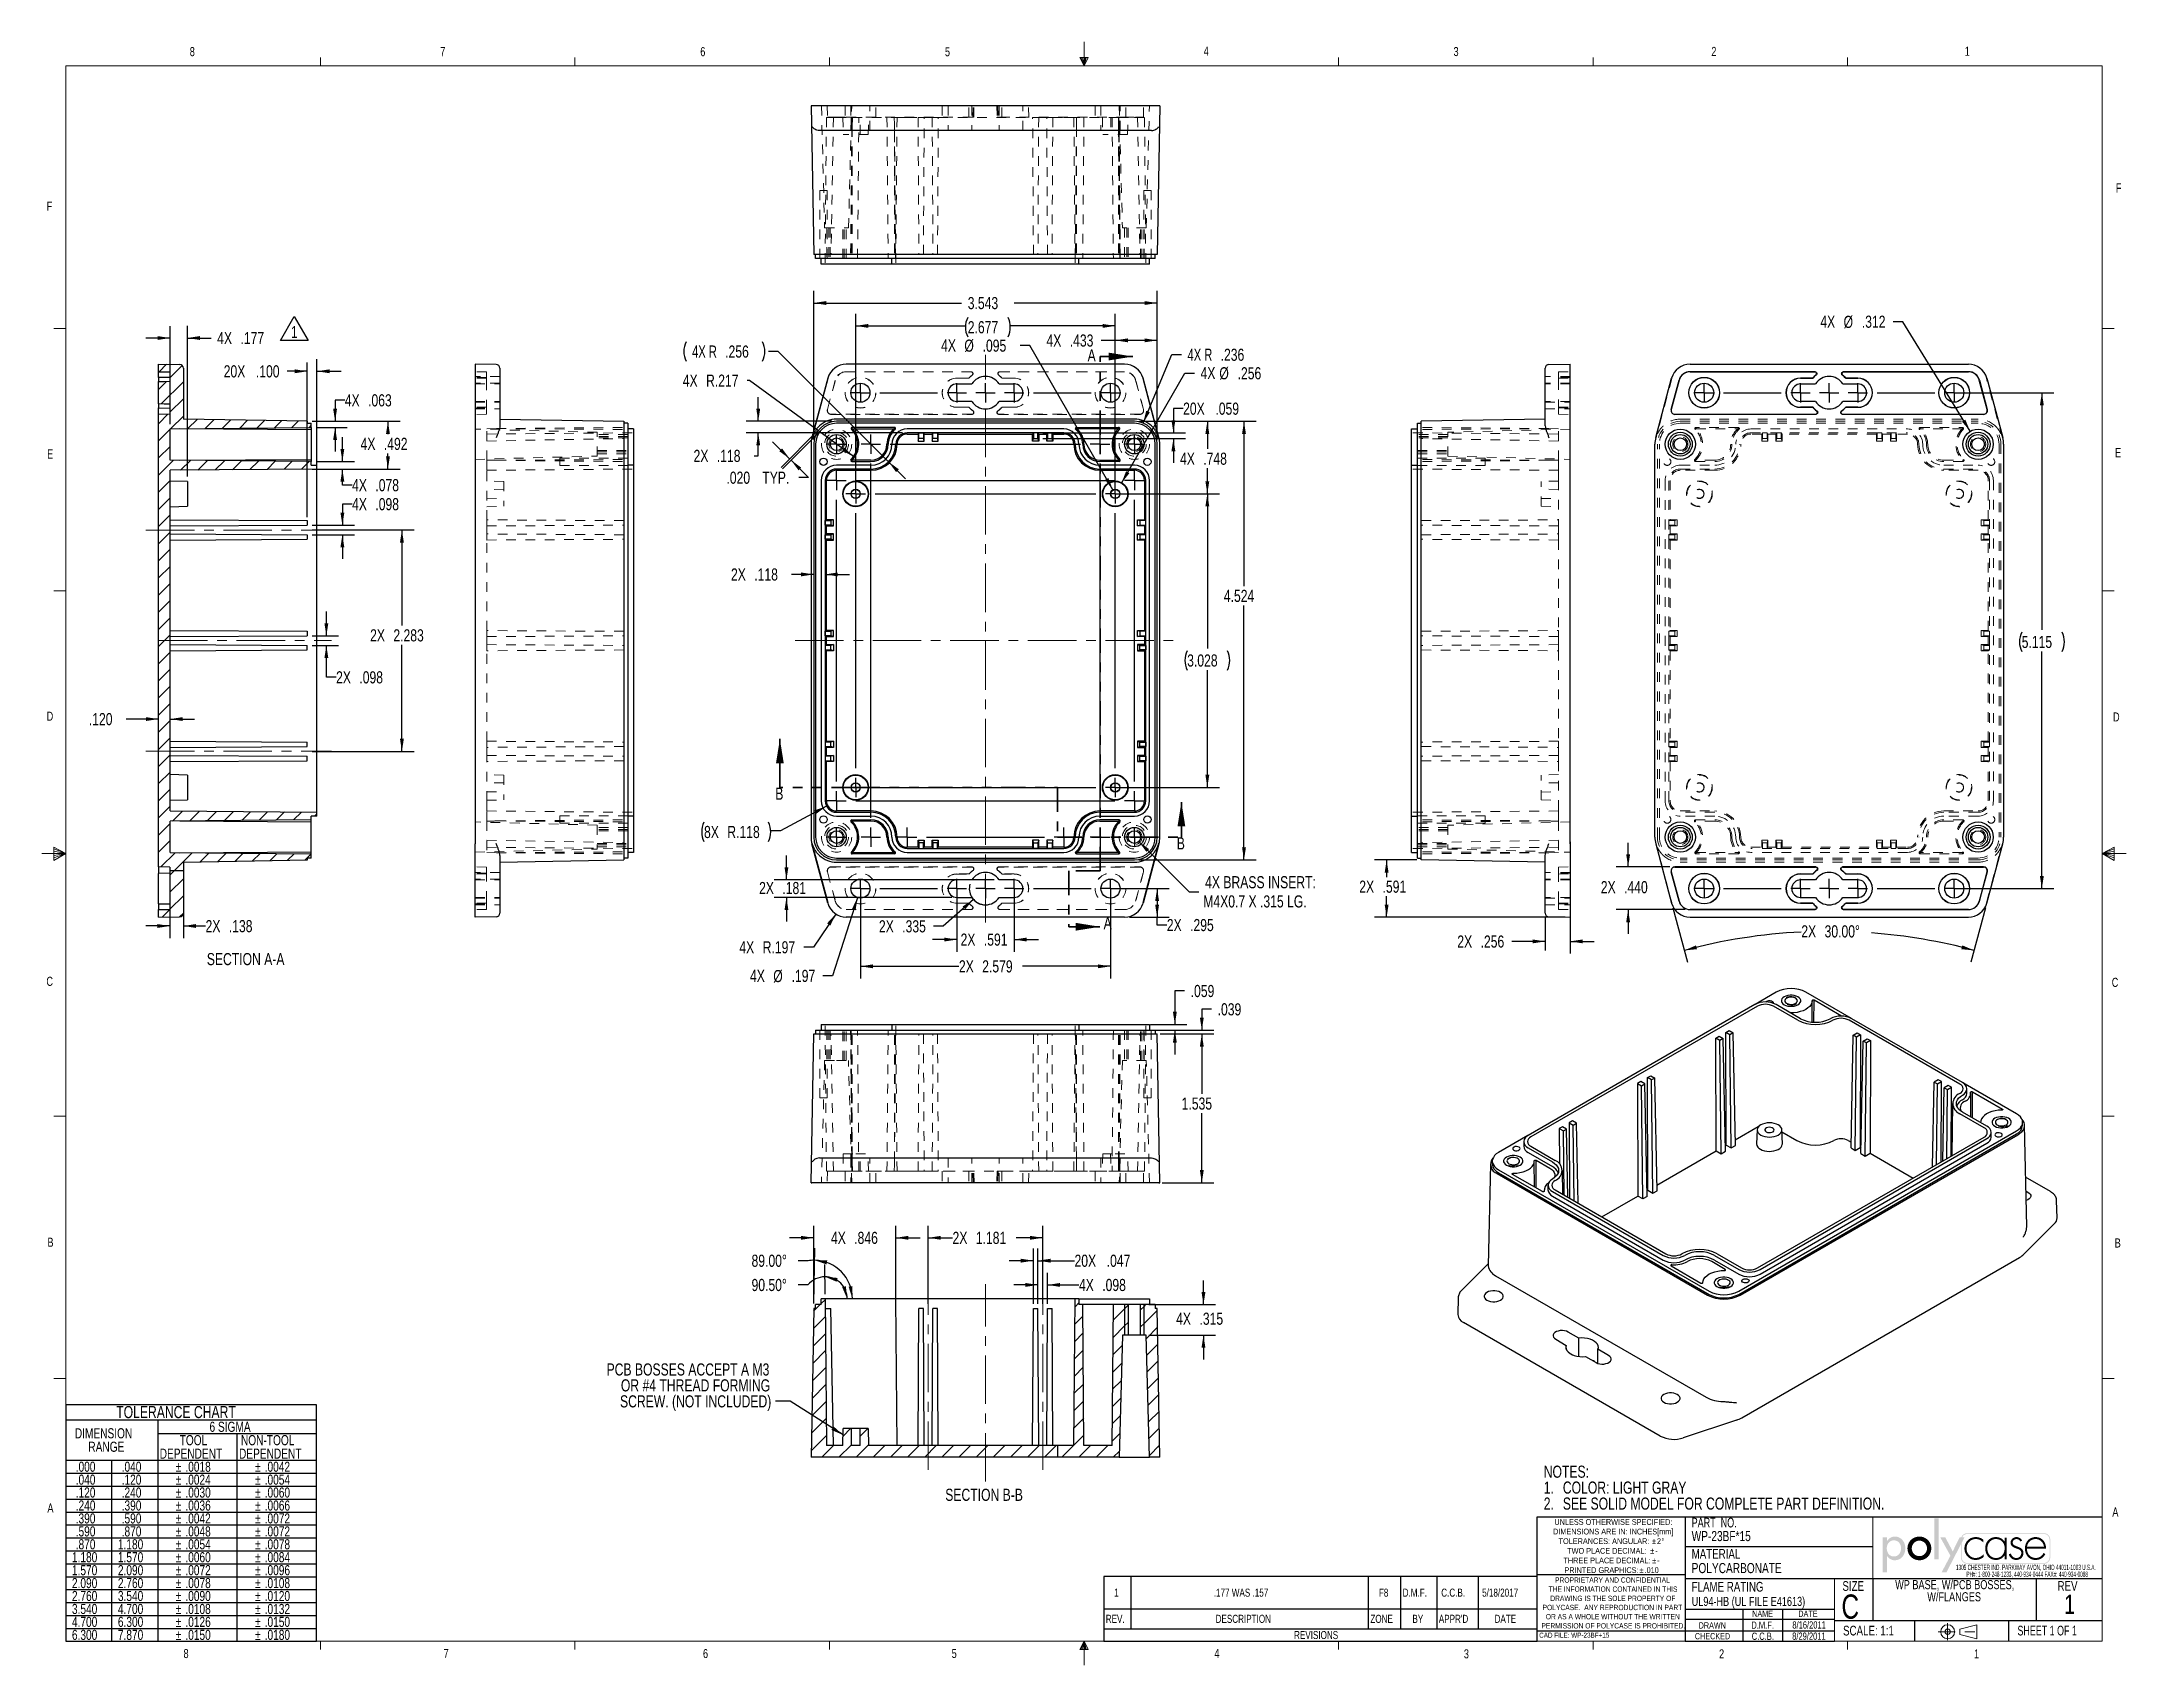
# Model space of a CAD drawing. Header units: inches. Extents: x 0.3 to 21.8, y 0.2 to 16.9.
import ezdxf

# ---------------------------------------------------------------- set-up
doc = ezdxf.new("R2010")
doc.units = ezdxf.units.IN
doc.header["$MEASUREMENT"] = 0
for name, pattern in [('CENTERX2', [0.8, 0.5, -0.1, 0.1, -0.1]), ('HIDDEN', [0.075, 0.05, -0.025]), ('PHANTOM', [0.5, 0.25, -0.05, 0.05, -0.05, 0.05, -0.05])]:
    doc.linetypes.add(name, pattern=pattern)
doc.layers.add('FORMAT', color=7, linetype='Continuous')
doc.layers.add('SLD-0', color=7, linetype='Continuous')
doc.styles.add('SLDTEXTSTYLE0', font='TXT', dxfattribs={"width": 0.525406})
doc.styles.add('SLDTEXTSTYLE1', font='TXT', dxfattribs={"width": 0.75})
doc.styles.add('SLDTEXTSTYLE2', font='TXT', dxfattribs={"width": 0.694444})
doc.styles.add('SLDTEXTSTYLE3', font='TXT', dxfattribs={"width": 0.6875})
doc.dimstyles.new('SLDDIMSTYLE0', dxfattribs={"dimtxt": 0.125, "dimasz": 0.13, "dimexe": 0, "dimexo": 0.0625, "dimgap": 0.03125, "dimtad": 0, "dimtih": 1, "dimtoh": 1, "dimdec": 3, "dimrnd": 1e-09, "dimzin": 4, "dimdsep": 46, "dimtxsty": 'SLDTEXTSTYLE1', "dimsah": 1, "dimcen": 0.09, "dimadec": 0, "dimazin": 1, "dimtfac": 1, "dimtdec": 3, "dimtmove": 0, "dimatfit": 0, "dimfxl": 0, "dimfrac": 2, "dimtolj": 1, "dimtzin": 12, "dimarcsym": 0})
doc.dimstyles.new('SLDDIMSTYLE1', dxfattribs={"dimtxt": 0.125, "dimasz": 0.13, "dimexe": 0, "dimexo": 0.0625, "dimgap": 0.03125, "dimtad": 0, "dimtih": 1, "dimtoh": 1, "dimdec": 3, "dimrnd": 1e-09, "dimzin": 12, "dimdsep": 46, "dimtxsty": 'SLDTEXTSTYLE1', "dimsah": 1, "dimcen": 0.09, "dimadec": 0, "dimazin": 3, "dimtfac": 1, "dimtdec": 3, "dimtofl": 0, "dimtmove": 0, "dimatfit": 3, "dimfxl": 0, "dimfrac": 2, "dimtolj": 1, "dimtzin": 12, "dimarcsym": 0})
doc.dimstyles.new('SLDDIMSTYLE10', dxfattribs={"dimtxt": 0.125, "dimasz": 0.13, "dimexe": 0, "dimexo": 0.0625, "dimgap": 0.03125, "dimtad": 0, "dimtih": 1, "dimtoh": 1, "dimdec": 3, "dimrnd": 1e-09, "dimzin": 12, "dimdsep": 46, "dimtxsty": 'SLDTEXTSTYLE1', "dimsah": 1, "dimcen": 0, "dimadec": 0, "dimazin": 3, "dimtfac": 1, "dimtdec": 3, "dimtofl": 0, "dimtmove": 0, "dimatfit": 3, "dimfxl": 0, "dimfrac": 2, "dimtolj": 1, "dimtzin": 12, "dimarcsym": 0})
doc.dimstyles.new('SLDDIMSTYLE11', dxfattribs={"dimtxt": 0.125, "dimasz": 0.13, "dimexe": 0, "dimexo": 0.0625, "dimgap": 0.03125, "dimtad": 0, "dimtih": 1, "dimtoh": 1, "dimdec": 4, "dimzin": 4, "dimdsep": 46, "dimtxsty": 'SLDTEXTSTYLE1', "dimsah": 1, "dimcen": 0.09, "dimazin": 1, "dimtfac": 1, "dimtofl": 0, "dimtmove": 0, "dimatfit": 3, "dimfxl": 0, "dimfrac": 2, "dimtolj": 1, "dimtzin": 12, "dimarcsym": 0})
doc.dimstyles.new('SLDDIMSTYLE12', dxfattribs={"dimtxt": 0.125, "dimasz": 0.13, "dimexe": 0, "dimexo": 0.0625, "dimgap": 0.03125, "dimtad": 0, "dimtih": 1, "dimtoh": 1, "dimdec": 4, "dimzin": 4, "dimdsep": 46, "dimtxsty": 'SLDTEXTSTYLE1', "dimsah": 1, "dimcen": 0.09, "dimazin": 1, "dimtfac": 1, "dimtofl": 0, "dimtmove": 0, "dimatfit": 3, "dimfxl": 0, "dimfrac": 2, "dimtolj": 1, "dimtzin": 12, "dimarcsym": 0})
doc.dimstyles.new('SLDDIMSTYLE13', dxfattribs={"dimtxt": 0.18, "dimasz": 0.13, "dimexe": 0, "dimexo": 0.0625, "dimgap": 0, "dimtad": 0, "dimtih": 1, "dimtoh": 1, "dimdec": 0, "dimrnd": 1e-09, "dimzin": 0, "dimdsep": 46, "dimtxsty": 'Standard', "dimsah": 1, "dimcen": 0.09, "dimadec": 0, "dimazin": 0, "dimtfac": 0.13, "dimtdec": 0, "dimtofl": 0, "dimtmove": 0, "dimatfit": 3, "dimfxl": 0, "dimfrac": 2, "dimtolj": 1, "dimtzin": 0, "dimarcsym": 0})
doc.dimstyles.new('SLDDIMSTYLE2', dxfattribs={"dimtxt": 0.125, "dimasz": 0.13, "dimexe": 0, "dimexo": 0.0625, "dimgap": 0.03125, "dimtad": 0, "dimtih": 1, "dimtoh": 1, "dimdec": 3, "dimrnd": 1e-09, "dimzin": 12, "dimdsep": 46, "dimtxsty": 'SLDTEXTSTYLE1', "dimsah": 1, "dimcen": 0, "dimadec": 0, "dimazin": 3, "dimtfac": 1, "dimtdec": 3, "dimtofl": 0, "dimtmove": 0, "dimatfit": 3, "dimfxl": 0, "dimfrac": 2, "dimtolj": 1, "dimtzin": 12, "dimarcsym": 0})
doc.dimstyles.new('SLDDIMSTYLE3', dxfattribs={"dimtxt": 0.125, "dimasz": 0.13, "dimexe": 0, "dimexo": 0.0625, "dimgap": 0.03125, "dimtad": 0, "dimtih": 1, "dimtoh": 1, "dimdec": 3, "dimrnd": 1e-09, "dimzin": 12, "dimdsep": 46, "dimtxsty": 'SLDTEXTSTYLE1', "dimsah": 1, "dimcen": 0, "dimadec": 0, "dimazin": 3, "dimtfac": 1, "dimtdec": 3, "dimtofl": 0, "dimtmove": 1, "dimatfit": 3, "dimfxl": 0, "dimfrac": 2, "dimtolj": 1, "dimtzin": 12, "dimarcsym": 0})
doc.dimstyles.new('SLDDIMSTYLE4', dxfattribs={"dimtxt": 0.125, "dimasz": 0.13, "dimexe": 0, "dimexo": 0.0625, "dimgap": 0.03125, "dimtad": 0, "dimtih": 1, "dimtoh": 1, "dimdec": 3, "dimrnd": 1e-09, "dimzin": 12, "dimdsep": 46, "dimtxsty": 'SLDTEXTSTYLE1', "dimsah": 1, "dimcen": 0, "dimadec": 0, "dimazin": 3, "dimtfac": 1, "dimtdec": 3, "dimtofl": 0, "dimtmove": 1, "dimatfit": 3, "dimfxl": 0, "dimfrac": 2, "dimtolj": 1, "dimtzin": 12, "dimarcsym": 0})
doc.dimstyles.new('SLDDIMSTYLE5', dxfattribs={"dimtxt": 0.125, "dimasz": 0.13, "dimexe": 0, "dimexo": 0.0625, "dimgap": 0.03125, "dimtad": 0, "dimtih": 1, "dimtoh": 1, "dimdec": 3, "dimrnd": 1e-09, "dimzin": 12, "dimdsep": 46, "dimtxsty": 'SLDTEXTSTYLE1', "dimsah": 1, "dimcen": 0, "dimadec": 0, "dimazin": 3, "dimtfac": 1, "dimtdec": 3, "dimtofl": 0, "dimtmove": 0, "dimatfit": 3, "dimfxl": 0, "dimfrac": 2, "dimtolj": 1, "dimtzin": 12, "dimarcsym": 0})
doc.dimstyles.new('SLDDIMSTYLE6', dxfattribs={"dimtxt": 0.125, "dimasz": 0.13, "dimexe": 0, "dimexo": 0.0625, "dimgap": 0.03125, "dimtad": 0, "dimtih": 1, "dimtoh": 1, "dimdec": 3, "dimrnd": 1e-09, "dimzin": 12, "dimdsep": 46, "dimtxsty": 'SLDTEXTSTYLE1', "dimsah": 1, "dimcen": 0.09, "dimadec": 0, "dimazin": 3, "dimtfac": 1, "dimtdec": 3, "dimtmove": 0, "dimatfit": 0, "dimfxl": 0, "dimfrac": 2, "dimtolj": 1, "dimtzin": 12, "dimarcsym": 0})
doc.dimstyles.new('SLDDIMSTYLE7', dxfattribs={"dimtxt": 0.125, "dimasz": 0.13, "dimexe": 0, "dimexo": 0.0625, "dimgap": 0.03125, "dimtad": 0, "dimtih": 1, "dimtoh": 1, "dimdec": 6, "dimrnd": 1e-09, "dimzin": 12, "dimdsep": 46, "dimtxsty": 'SLDTEXTSTYLE1', "dimsah": 1, "dimcen": 0, "dimadec": 0, "dimazin": 3, "dimtfac": 1, "dimtdec": 3, "dimtofl": 0, "dimtmove": 0, "dimatfit": 3, "dimfxl": 0, "dimfrac": 2, "dimtolj": 1, "dimtzin": 12, "dimarcsym": 0})
doc.dimstyles.new('SLDDIMSTYLE8', dxfattribs={"dimtxt": 0.125, "dimasz": 0.13, "dimexe": 0, "dimexo": 0.0625, "dimgap": 0.03125, "dimtad": 0, "dimtih": 1, "dimtoh": 1, "dimdec": 3, "dimrnd": 1e-09, "dimzin": 12, "dimdsep": 46, "dimtxsty": 'SLDTEXTSTYLE1', "dimsah": 1, "dimcen": 0, "dimadec": 0, "dimazin": 3, "dimtfac": 1, "dimtdec": 3, "dimtofl": 0, "dimtmove": 0, "dimatfit": 3, "dimfxl": 0, "dimfrac": 2, "dimtolj": 1, "dimtzin": 12, "dimarcsym": 0})
doc.dimstyles.new('SLDDIMSTYLE9', dxfattribs={"dimtxt": 0.125, "dimasz": 0.13, "dimexe": 0, "dimexo": 0.0625, "dimgap": 0.03125, "dimtad": 0, "dimtih": 1, "dimtoh": 1, "dimdec": 3, "dimrnd": 1e-09, "dimzin": 12, "dimdsep": 46, "dimtxsty": 'SLDTEXTSTYLE1', "dimsah": 1, "dimcen": 0, "dimadec": 0, "dimazin": 3, "dimtfac": 1, "dimtdec": 3, "dimtofl": 0, "dimtmove": 0, "dimatfit": 3, "dimfxl": 0, "dimfrac": 2, "dimtolj": 1, "dimtzin": 12, "dimarcsym": 0})

msp = doc.modelspace()

# ---------------------------------------------------------------- texts
at = {"color": 7, "linetype": 'Continuous', "lineweight": 0, "char_height": 0.09375, "attachment_point": 1, "style": 'SLDTEXTSTYLE1'}
for s, insert in [('8', (1.8001108, 16.8526776)), ('7', (4.3832431, 16.8525149)), ('6', (7.0653968, 16.8522001)), ('5', (9.5885629, 16.8516612)), ('4', (12.2571558, 16.8572006)), ('3', (14.8341303, 16.8536405)), ('2', (17.4928391, 16.8545598)), ('1', (20.1071317, 16.8562992)), ('F', (21.6655313, 15.4464826)), ('F', (0.3242396, 15.257604)), ('E', (0.3291065, 12.7027125)), ('E', (21.6568849, 12.7161873)), ('D', (0.3241014, 9.998487)), ('D', (21.6358973, 9.9908513)), ('C', (0.3212314, 7.2642838)), ('C', (21.6227117, 7.2536865)), ('B', (0.3322962, 4.5728824)), ('B', (21.6533604, 4.5657633)), ('A', (0.3318597, 1.8323293)), ('A', (21.6287092, 1.7911532)), ('8', (1.7357452, 0.3312242)), ('7', (4.4184654, 0.3317577)), ('6', (7.0933407, 0.3312242)), ('5', (9.6580686, 0.331989)), ('4', (12.3679572, 0.331989)), ('3', (14.9405391, 0.3279987)), ('2', (17.5729605, 0.3279987)), ('1', (20.2022921, 0.3279987))]:
    msp.add_mtext(s, dxfattribs=dict(at, insert=insert))
at = {"color": 7, "linetype": 'Continuous', "char_height": 0.125, "attachment_point": 1, "style": 'SLDTEXTSTYLE1'}
for s, insert in [('A', (11.0600002, 13.7354323)), ('B', (7.8385587, 9.2145017)), ('B', (11.979701, 8.7024702)), ('A', (11.2254288, 7.8790862))]:
    msp.add_mtext(s, dxfattribs=dict(at, insert=insert))
at = {"layer": 'FORMAT', "color": 7}
for s, insert, char_height, attachment_point, style in [('WP-23BF*15', (17.2901404, 1.5478438), 0.10416667, 1, 'SLDTEXTSTYLE1'), ('PART  NO.', (17.2901404, 1.6847894), 0.1, 1, 'SLDTEXTSTYLE2'), ('MATERIAL', (17.2901404, 1.3622826), 0.1, 1, 'SLDTEXTSTYLE1'), ('POLYCARBONATE', (17.2901404, 1.2178145), 0.104166667, 1, 'SLDTEXTSTYLE1'), ('UL94-HB (UL FILE E41613)', (17.2901404, 0.869038), 0.09375, 1, 'SLDTEXTSTYLE1'), ('FLAME RATING', (17.2901404, 1.0230567), 0.1, 1, 'SLDTEXTSTYLE1'), ('C', (18.8351324, 0.8934536), 0.25, 1, 'SLDTEXTSTYLE1'), ('SIZE', (18.844911, 1.0307989), 0.1, 1, 'SLDTEXTSTYLE1'), ('REV', (21.0635998, 1.0316827), 0.1, 1, 'SLDTEXTSTYLE1'), ('1', (21.1887213, 0.8928891), 0.2, 2, 'SLDTEXTSTYLE1'), ('NAME', (18.0219251, 0.7270839), 0.065, 2, 'SLDTEXTSTYLE1'), ('DATE', (18.489427, 0.7270839), 0.065, 2, 'SLDTEXTSTYLE1'), ('CAD FILE: WP-23BF+15', (15.7174957, 0.4995797), 0.052083333, 1, 'SLDTEXTSTYLE1'), ('CHECKED', (17.3230475, 0.4959495), 0.065, 1, 'SLDTEXTSTYLE1'), ('DRAWN', (17.3623796, 0.6066831), 0.065, 1, 'SLDTEXTSTYLE1'), ('D.M.F.', (18.0220127, 0.614636), 0.075, 2, 'SLDTEXTSTYLE1'), ('C.C.B.', (18.0240181, 0.5003341), 0.075, 2, 'SLDTEXTSTYLE1'), ('8/29/2011', (18.4995819, 0.5010624), 0.075, 2, 'SLDTEXTSTYLE1'), ('8/16/2011', (18.501318, 0.616796), 0.075, 2, 'SLDTEXTSTYLE1'), ('SCALE: 1:1', (18.8515668, 0.5706263), 0.1, 1, 'SLDTEXTSTYLE1'), ('SHEET 1 OF 1', (20.6500807, 0.5709515), 0.1, 1, 'SLDTEXTSTYLE3')]:
    msp.add_mtext(s, dxfattribs=dict(at, insert=insert, char_height=char_height, attachment_point=attachment_point, style=style))
at = {"layer": 'SLD-0', "char_height": 0.125, "attachment_point": 2, "style": 'SLDTEXTSTYLE1'}
for s, insert in [('SECTION A-A', (2.3762365, 7.5091421)), ('SECTION B-B', (9.9924729, 1.9840706))]:
    msp.add_mtext(s, dxfattribs=dict(at, insert=insert))

# ---------------------------------------------------------------- blocks, each defined once
blk = doc.blocks.new('ThirdAngleProjectionBlock')
at = {"color": 7, "linetype": 'CENTERX2', "lineweight": 18}
for p, q in [((0, 0.253), (1.202, 0.253)), ((0.275, 0.506), (0.275, 0))]:
    blk.add_line(p, q, dxfattribs=at)
at = {"color": 7, "linetype": 'Continuous', "lineweight": 18}
for p, q in [((0.632, 0.332), (1.13, 0.459)), ((0.632, 0.332), (0.632, 0.174)), ((0.632, 0.174), (1.13, 0.048)), ((1.13, 0.459), (1.13, 0.048))]:
    blk.add_line(p, q, dxfattribs=at)
for radius in [0.206, 0.0789]:
    blk.add_circle((0.275, 0.253), radius, dxfattribs=at)
blk = doc.blocks.new('SW_NOTE_0')
at = {"color": 0, "linetype": 'Continuous', "lineweight": 0, "char_height": 0.055, "attachment_point": 2, "style": 'SLDTEXTSTYLE0'}
for s, insert in [('1305 CHESTER IND. PARKWAY AVON, OHIO 44011-1083 U.S.A.', (0.742, 0.071)), ('PH#: 1-800-248-1233, 440-934-0444 FAX#: 440-934-0088', (0.756, 0))]:
    blk.add_mtext(s, dxfattribs=dict(at, insert=insert))
blk = doc.blocks.new('Block4')
at = {"linetype": 'Continuous'}
blk.add_hatch(color=7, dxfattribs=at).paths.add_polyline_path([(1.559, 0.355), (1.559, 1.505), (1.44, 1.505), (1.44, 0.355)], flags=0)
h = blk.add_hatch(color=7, dxfattribs=at)
edge = h.paths.add_edge_path(flags=0)
edge.add_spline(control_points=[(0.122, 0.452), (0.17, 0.382), (0.245, 0.334), (0.333, 0.334)], knot_values=[4, 4, 4, 4, 5, 5, 5, 5], weights=[1, 1, 1, 1], degree=3, periodic=0)
edge.add_spline(control_points=[(0.333, 0.334), (0.523, 0.334), (0.629, 0.492), (0.629, 0.669)], knot_values=[3, 3, 3, 3, 4, 4, 4, 4], weights=[1, 1, 1, 1], degree=3, periodic=0)
edge.add_spline(control_points=[(0.629, 0.669), (0.629, 0.839), (0.517, 0.994), (0.338, 0.994)], knot_values=[2, 2, 2, 2, 3, 3, 3, 3], weights=[1, 1, 1, 1], degree=3, periodic=0)
edge.add_spline(control_points=[(0.338, 0.994), (0.245, 0.994), (0.171, 0.946), (0.122, 0.872)], knot_values=[1, 1, 1, 1, 2, 2, 2, 2], weights=[1, 1, 1, 1], degree=3, periodic=0)
edge.add_line((0.122, 0.872), (0.119, 0.872))
edge.add_line((0.119, 0.872), (0.119, 0.975))
edge.add_line((0.119, 0.975), (0, 0.975))
edge.add_line((0, 0.975), (0, 0))
edge.add_line((0, 0), (0.119, 0))
edge.add_line((0.119, 0), (0.119, 0.452))
edge.add_line((0.119, 0.452), (0.122, 0.452))
edge = h.paths.add_edge_path(flags=0)
edge.add_spline(control_points=[(0.113, 0.665), (0.113, 0.78), (0.185, 0.888), (0.309, 0.888), (0.437, 0.888), (0.51, 0.786), (0.51, 0.665)], knot_values=[0, 0, 0, 0, 1, 1, 1, 2, 2, 2, 2], weights=[1, 1, 1, 1, 1, 1, 1], degree=3, periodic=0)
edge.add_spline(control_points=[(0.51, 0.665), (0.51, 0.543), (0.439, 0.44), (0.309, 0.44), (0.183, 0.44), (0.113, 0.549), (0.113, 0.665)], knot_values=[2, 2, 2, 2, 3, 3, 3, 4, 4, 4, 4], weights=[1, 1, 1, 1, 1, 1, 1], degree=3, periodic=0)
h = blk.add_hatch(color=7, dxfattribs=at)
edge = h.paths.add_edge_path(flags=0)
edge.add_spline(control_points=[(0.69, 0.664), (0.69, 0.477), (0.836, 0.334), (1.022, 0.334), (1.207, 0.334), (1.353, 0.477), (1.353, 0.664)], knot_values=[0, 0, 0, 0, 1, 1, 1, 2, 2, 2, 2], weights=[1, 1, 1, 1, 1, 1, 1], degree=3, periodic=0)
edge.add_spline(control_points=[(1.353, 0.664), (1.353, 0.851), (1.207, 0.994), (1.022, 0.994), (0.836, 0.994), (0.69, 0.851), (0.69, 0.664)], knot_values=[2, 2, 2, 2, 3, 3, 3, 4, 4, 4, 4], weights=[1, 1, 1, 1, 1, 1, 1], degree=3, periodic=0)
edge = h.paths.add_edge_path(flags=0)
edge.add_spline(control_points=[(1.234, 0.664), (1.234, 0.547), (1.139, 0.448), (1.022, 0.448), (0.904, 0.448), (0.81, 0.547), (0.81, 0.664)], knot_values=[0, 0, 0, 0, 1, 1, 1, 2, 2, 2, 2], weights=[1, 1, 1, 1, 1, 1, 1], degree=3, periodic=0)
edge.add_spline(control_points=[(0.81, 0.664), (0.81, 0.782), (0.904, 0.88), (1.022, 0.88), (1.139, 0.88), (1.234, 0.782), (1.234, 0.664)], knot_values=[2, 2, 2, 2, 3, 3, 3, 4, 4, 4, 4], weights=[1, 1, 1, 1, 1, 1, 1], degree=3, periodic=0)
h = blk.add_hatch(color=7, dxfattribs=at)
edge = h.paths.add_edge_path(flags=0)
edge.add_spline(control_points=[(4.669, 0.413), (4.669, 0.316), (4.59, 0.237), (4.493, 0.237)], knot_values=[7, 7, 7, 7, 8, 8, 8, 8], weights=[1, 1, 1, 1], degree=3, periodic=0)
edge.add_line((4.493, 0.237), (2.356, 0.237))
edge.add_spline(control_points=[(2.356, 0.237), (2.259, 0.237), (2.18, 0.316), (2.18, 0.413)], knot_values=[1, 1, 1, 1, 2, 2, 2, 2], weights=[1, 1, 1, 1], degree=3, periodic=0)
edge.add_line((2.18, 0.413), (2.18, 0.781))
edge.add_line((2.18, 0.781), (1.778, 0))
edge.add_line((1.778, 0), (1.643, 0))
edge.add_line((1.643, 0), (1.887, 0.461))
edge.add_line((1.887, 0.461), (1.603, 0.975))
edge.add_line((1.603, 0.975), (1.742, 0.975))
edge.add_line((1.742, 0.975), (1.952, 0.582))
edge.add_line((1.952, 0.582), (2.146, 0.975))
edge.add_line((2.146, 0.975), (2.192, 0.975))
edge.add_spline(control_points=[(2.192, 0.975), (2.218, 1.041), (2.282, 1.087), (2.356, 1.087)], knot_values=[3.233464, 3.233464, 3.233464, 3.233464, 4, 4, 4, 4], weights=[1, 1, 1, 1], degree=3, periodic=0)
edge.add_line((2.356, 1.087), (4.493, 1.087))
edge.add_spline(control_points=[(4.493, 1.087), (4.59, 1.087), (4.669, 1.008), (4.669, 0.911)], knot_values=[5, 5, 5, 5, 6, 6, 6, 6], weights=[1, 1, 1, 1], degree=3, periodic=0)
edge.add_line((4.669, 0.911), (4.669, 0.413))
edge = h.paths.add_edge_path(flags=0)
edge.add_line((2.215, 0.975), (2.28, 0.975))
edge.add_line((2.28, 0.975), (2.201, 0.821))
edge.add_line((2.201, 0.821), (2.201, 0.413))
edge.add_spline(control_points=[(2.201, 0.413), (2.201, 0.327), (2.271, 0.258), (2.356, 0.258)], knot_values=[2, 2, 2, 2, 3, 3, 3, 3], weights=[1, 1, 1, 1], degree=3, periodic=0)
edge.add_line((2.356, 0.258), (4.493, 0.258))
edge.add_spline(control_points=[(4.493, 0.258), (4.579, 0.258), (4.649, 0.327), (4.649, 0.413)], knot_values=[4, 4, 4, 4, 5, 5, 5, 5], weights=[1, 1, 1, 1], degree=3, periodic=0)
edge.add_line((4.649, 0.413), (4.649, 0.911))
edge.add_spline(control_points=[(4.649, 0.911), (4.649, 0.997), (4.579, 1.066), (4.493, 1.066)], knot_values=[6, 6, 6, 6, 7, 7, 7, 7], weights=[1, 1, 1, 1], degree=3, periodic=0)
edge.add_line((4.493, 1.066), (2.356, 1.066))
edge.add_spline(control_points=[(2.356, 1.066), (2.293, 1.066), (2.239, 1.029), (2.215, 0.975)], knot_values=[0, 0, 0, 0, 0.732403, 0.732403, 0.732403, 0.732403], weights=[1, 1, 1, 1], degree=3, periodic=0)
h = blk.add_hatch(color=7, dxfattribs=at)
edge = h.paths.add_edge_path(flags=0)
edge.add_spline(control_points=[(2.806, 0.905), (2.745, 0.957), (2.672, 0.98), (2.593, 0.98)], knot_values=[8, 8, 8, 8, 9, 9, 9, 9], weights=[1, 1, 1, 1], degree=3, periodic=0)
edge.add_spline(control_points=[(2.593, 0.98), (2.413, 0.98), (2.278, 0.84), (2.278, 0.662)], knot_values=[7, 7, 7, 7, 8, 8, 8, 8], weights=[1, 1, 1, 1], degree=3, periodic=0)
edge.add_spline(control_points=[(2.278, 0.662), (2.278, 0.484), (2.41, 0.342), (2.592, 0.342)], knot_values=[6, 6, 6, 6, 7, 7, 7, 7], weights=[1, 1, 1, 1], degree=3, periodic=0)
edge.add_spline(control_points=[(2.592, 0.342), (2.674, 0.342), (2.752, 0.372), (2.814, 0.427)], knot_values=[5, 5, 5, 5, 6, 6, 6, 6], weights=[1, 1, 1, 1], degree=3, periodic=0)
edge.add_line((2.814, 0.427), (2.814, 0.507))
edge.add_spline(control_points=[(2.814, 0.507), (2.759, 0.44), (2.676, 0.398), (2.589, 0.398)], knot_values=[3, 3, 3, 3, 4, 4, 4, 4], weights=[1, 1, 1, 1], degree=3, periodic=0)
edge.add_spline(control_points=[(2.589, 0.398), (2.445, 0.398), (2.337, 0.523), (2.337, 0.662)], knot_values=[2, 2, 2, 2, 3, 3, 3, 3], weights=[1, 1, 1, 1], degree=3, periodic=0)
edge.add_spline(control_points=[(2.337, 0.662), (2.337, 0.802), (2.446, 0.925), (2.59, 0.925)], knot_values=[1, 1, 1, 1, 2, 2, 2, 2], weights=[1, 1, 1, 1], degree=3, periodic=0)
edge.add_spline(control_points=[(2.59, 0.925), (2.678, 0.925), (2.748, 0.889), (2.806, 0.825)], knot_values=[0, 0, 0, 0, 1, 1, 1, 1], weights=[1, 1, 1, 1], degree=3, periodic=0)
edge.add_line((2.806, 0.825), (2.806, 0.905))
h = blk.add_hatch(color=7, dxfattribs=at)
edge = h.paths.add_edge_path(flags=0)
edge.add_spline(control_points=[(3.392, 0.861), (3.34, 0.938), (3.25, 0.98), (3.156, 0.98)], knot_values=[6, 6, 6, 6, 7, 7, 7, 7], weights=[1, 1, 1, 1], degree=3, periodic=0)
edge.add_spline(control_points=[(3.156, 0.98), (2.972, 0.98), (2.857, 0.844), (2.857, 0.665)], knot_values=[5, 5, 5, 5, 6, 6, 6, 6], weights=[1, 1, 1, 1], degree=3, periodic=0)
edge.add_spline(control_points=[(2.857, 0.665), (2.857, 0.486), (2.973, 0.342), (3.159, 0.342)], knot_values=[4, 4, 4, 4, 5, 5, 5, 5], weights=[1, 1, 1, 1], degree=3, periodic=0)
edge.add_spline(control_points=[(3.159, 0.342), (3.249, 0.342), (3.347, 0.387), (3.392, 0.465)], knot_values=[3, 3, 3, 3, 4, 4, 4, 4], weights=[1, 1, 1, 1], degree=3, periodic=0)
edge.add_line((3.392, 0.465), (3.395, 0.465))
edge.add_line((3.395, 0.465), (3.395, 0.355))
edge.add_line((3.395, 0.355), (3.454, 0.355))
edge.add_line((3.454, 0.355), (3.454, 0.967))
edge.add_line((3.454, 0.967), (3.395, 0.967))
edge.add_line((3.395, 0.967), (3.395, 0.861))
edge.add_line((3.395, 0.861), (3.392, 0.861))
edge = h.paths.add_edge_path(flags=0)
edge.add_spline(control_points=[(3.398, 0.672), (3.398, 0.525), (3.314, 0.397), (3.157, 0.397), (3.009, 0.397), (2.916, 0.525), (2.916, 0.665)], knot_values=[0, 0, 0, 0, 1, 1, 1, 2, 2, 2, 2], weights=[1, 1, 1, 1, 1, 1, 1], degree=3, periodic=0)
edge.add_spline(control_points=[(2.916, 0.665), (2.916, 0.798), (3.013, 0.925), (3.153, 0.925), (3.302, 0.925), (3.398, 0.814), (3.398, 0.672)], knot_values=[2, 2, 2, 2, 3, 3, 3, 4, 4, 4, 4], weights=[1, 1, 1, 1, 1, 1, 1], degree=3, periodic=0)
h = blk.add_hatch(color=7, dxfattribs=at)
edge = h.paths.add_edge_path(flags=0)
edge.add_spline(control_points=[(3.731, 0.98), (3.793, 0.98), (3.861, 0.939), (3.887, 0.882)], knot_values=[11, 11, 11, 11, 12, 12, 12, 12], weights=[1, 1, 1, 1], degree=3, periodic=0)
edge.add_line((3.887, 0.882), (3.836, 0.856))
edge.add_spline(control_points=[(3.836, 0.856), (3.816, 0.898), (3.776, 0.925), (3.728, 0.925)], knot_values=[0, 0, 0, 0, 1, 1, 1, 1], weights=[1, 1, 1, 1], degree=3, periodic=0)
edge.add_spline(control_points=[(3.728, 0.925), (3.677, 0.925), (3.624, 0.882), (3.624, 0.829)], knot_values=[1, 1, 1, 1, 2, 2, 2, 2], weights=[1, 1, 1, 1], degree=3, periodic=0)
edge.add_spline(control_points=[(3.624, 0.829), (3.624, 0.682), (3.922, 0.754), (3.922, 0.533)], knot_values=[2, 2, 2, 2, 3, 3, 3, 3], weights=[1, 1, 1, 1], degree=3, periodic=0)
edge.add_spline(control_points=[(3.922, 0.533), (3.922, 0.42), (3.834, 0.342), (3.724, 0.342)], knot_values=[3, 3, 3, 3, 4, 4, 4, 4], weights=[1, 1, 1, 1], degree=3, periodic=0)
edge.add_spline(control_points=[(3.724, 0.342), (3.622, 0.342), (3.539, 0.404), (3.514, 0.503)], knot_values=[4, 4, 4, 4, 5, 5, 5, 5], weights=[1, 1, 1, 1], degree=3, periodic=0)
edge.add_line((3.514, 0.503), (3.572, 0.522))
edge.add_spline(control_points=[(3.572, 0.522), (3.595, 0.449), (3.644, 0.397), (3.724, 0.397)], knot_values=[6, 6, 6, 6, 7, 7, 7, 7], weights=[1, 1, 1, 1], degree=3, periodic=0)
edge.add_spline(control_points=[(3.724, 0.397), (3.801, 0.397), (3.862, 0.458), (3.862, 0.535)], knot_values=[7, 7, 7, 7, 8, 8, 8, 8], weights=[1, 1, 1, 1], degree=3, periodic=0)
edge.add_spline(control_points=[(3.862, 0.535), (3.862, 0.611), (3.804, 0.635), (3.743, 0.656)], knot_values=[8, 8, 8, 8, 9, 9, 9, 9], weights=[1, 1, 1, 1], degree=3, periodic=0)
edge.add_spline(control_points=[(3.743, 0.656), (3.659, 0.686), (3.564, 0.722), (3.564, 0.825)], knot_values=[9, 9, 9, 9, 10, 10, 10, 10], weights=[1, 1, 1, 1], degree=3, periodic=0)
edge.add_spline(control_points=[(3.564, 0.825), (3.564, 0.918), (3.642, 0.98), (3.731, 0.98)], knot_values=[10, 10, 10, 10, 11, 11, 11, 11], weights=[1, 1, 1, 1], degree=3, periodic=0)
h = blk.add_hatch(color=7, dxfattribs=at)
edge = h.paths.add_edge_path(flags=0)
edge.add_spline(control_points=[(4.554, 0.656), (4.555, 0.832), (4.445, 0.98), (4.26, 0.98)], knot_values=[6, 6, 6, 6, 7, 7, 7, 7], weights=[1, 1, 1, 1], degree=3, periodic=0)
edge.add_spline(control_points=[(4.26, 0.98), (4.081, 0.98), (3.963, 0.833), (3.963, 0.662)], knot_values=[5, 5, 5, 5, 6, 6, 6, 6], weights=[1, 1, 1, 1], degree=3, periodic=0)
edge.add_spline(control_points=[(3.963, 0.662), (3.963, 0.489), (4.078, 0.342), (4.26, 0.342)], knot_values=[4, 4, 4, 4, 5, 5, 5, 5], weights=[1, 1, 1, 1], degree=3, periodic=0)
edge.add_spline(control_points=[(4.26, 0.342), (4.38, 0.342), (4.478, 0.401), (4.534, 0.507)], knot_values=[3, 3, 3, 3, 4, 4, 4, 4], weights=[1, 1, 1, 1], degree=3, periodic=0)
edge.add_line((4.534, 0.507), (4.484, 0.537))
edge.add_spline(control_points=[(4.484, 0.537), (4.44, 0.454), (4.363, 0.398), (4.268, 0.398)], knot_values=[1, 1, 1, 1, 2, 2, 2, 2], weights=[1, 1, 1, 1], degree=3, periodic=0)
edge.add_spline(control_points=[(4.268, 0.398), (4.126, 0.398), (4.019, 0.501), (4.023, 0.656)], knot_values=[0, 0, 0, 0, 1, 1, 1, 1], weights=[1, 1, 1, 1], degree=3, periodic=0)
edge.add_line((4.023, 0.656), (4.554, 0.656))
edge = h.paths.add_edge_path(flags=0)
edge.add_spline(control_points=[(4.023, 0.712), (4.033, 0.827), (4.136, 0.925), (4.261, 0.925)], knot_values=[1, 1, 1, 1, 2, 2, 2, 2], weights=[1, 1, 1, 1], degree=3, periodic=0)
edge.add_spline(control_points=[(4.261, 0.925), (4.387, 0.925), (4.48, 0.824), (4.494, 0.712)], knot_values=[0, 0, 0, 0, 1, 1, 1, 1], weights=[1, 1, 1, 1], degree=3, periodic=0)
edge.add_line((4.494, 0.712), (4.023, 0.712))
blk = doc.blocks.new('POLYCASE LOGO')
at = {"color": 7, "linetype": 'Continuous', "xscale": 0.37, "yscale": 0.37, "zscale": 0.37}
blk.add_blockref('Block4', (0.101, -0.571), dxfattribs=at)
at = {"color": 7, "linetype": 'Continuous', "lineweight": 0}
blk.add_blockref('SW_NOTE_0', (0.835, -0.564), dxfattribs=at)
blk = doc.blocks.new('SW_NOTE_1')
at = {"layer": 'SLD-0', "color": 0, "char_height": 0.125, "attachment_point": 1, "style": 'SLDTEXTSTYLE1'}
for s, insert in [('NOTES:', (0, 0.161)), ('2.', (0, -0.168)), ('1.', (0, -0.003)), ('COLOR: LIGHT GRAY', (0.197, -0.003)), ('SEE SOLID MODEL FOR COMPLETE PART DEFINITION.', (0.197, -0.168))]:
    blk.add_mtext(s, dxfattribs=dict(at, insert=insert))
blk = doc.blocks.new('SW_NOTE_2')
at = {"layer": 'FORMAT', "color": 0, "char_height": 0.06, "attachment_point": 2, "style": 'SLDTEXTSTYLE1'}
for s, insert in [('UNLESS OTHERWISE SPECIFIED:', (0.567, 0.077)), ('DIMENSIONS ARE IN: INCHES[mm]', (0.565, -0.022)), ('TOLERANCES: ANGULAR:', (0.47, -0.121)), ('%%p', (0.986, -0.121)), ('2', (1.037, -0.121)), ('%%d', (1.077, -0.121)), ('THREE PLACE DECIMAL:', (0.501, -0.32)), ('PRINTED GRAPHICS:', (0.444, -0.42)), ('TWO PLACE DECIMAL:', (0.5, -0.221)), ('%%p', (0.857, -0.42)), ('.010', (0.962, -0.42)), ('%%p', (0.968, -0.221)), ('%%p', (0.988, -0.32)), ('-', (1.011, -0.221)), ('-', (1.031, -0.32))]:
    blk.add_mtext(s, dxfattribs=dict(at, insert=insert))
blk = doc.blocks.new('SW_NOTE_3')
at = {"layer": 'FORMAT', "color": 0, "attachment_point": 2, "style": 'SLDTEXTSTYLE1'}
for s, insert, char_height in [('WP BASE, W/PCB BOSSES,', (0.747, 0.121), 0.09375), ('W/FLANGES', (0.741, -0.004), 0.0937)]:
    blk.add_mtext(s, dxfattribs=dict(at, insert=insert, char_height=char_height))
blk = doc.blocks.new('SW_NOTE_4')
at = {"layer": 'FORMAT', "color": 0, "char_height": 0.055, "attachment_point": 2, "style": 'SLDTEXTSTYLE1'}
for s, insert in [('PROPRIETARY AND CONFIDENTIAL', (0.583, 0.071)), ('POLYCASE.  ANY REPRODUCTION IN PART', (0.583, -0.212)), ('THE INFORMATION CONTAINED IN THIS', (0.589, -0.023)), ('DRAWING IS THE SOLE PROPERTY OF', (0.587, -0.118)), ('PERMISSION OF POLYCASE IS PROHIBITED.', (0.592, -0.401)), ('OR AS A WHOLE WITHOUT THE WRITTEN', (0.587, -0.307))]:
    blk.add_mtext(s, dxfattribs=dict(at, insert=insert))
blk = doc.blocks.new('SW_TABLEANNOTATION_0')
at = {"layer": 'SLD-0', "color": 0}
for p, q in [((0, 0), (0, -2.439)), ((2.583, 0), (0, 0)), ((2.583, -2.439), (2.583, 0)), ((0, -0.156), (2.583, -0.156)), ((0.948, -0.156), (0.948, -2.439)), ((0.948, -0.298), (2.583, -0.298)), ((1.764, -0.298), (1.764, -2.439)), ((0, -0.572), (2.583, -0.572)), ((0.471, -0.572), (0.471, -2.439)), ((0, -0.706), (2.583, -0.706)), ((0, -0.839), (2.583, -0.839)), ((0, -0.972), (2.583, -0.972)), ((0, -1.106), (2.583, -1.106)), ((0, -1.239), (2.583, -1.239)), ((0, -1.372), (2.583, -1.372)), ((0, -1.506), (2.583, -1.506)), ((0, -1.639), (2.583, -1.639)), ((0, -1.773), (2.583, -1.773)), ((0, -1.906), (2.583, -1.906)), ((0, -2.039), (2.583, -2.039)), ((0, -2.173), (2.583, -2.173)), ((0, -2.306), (2.583, -2.306)), ((0, -2.439), (2.583, -2.439))]:
    blk.add_line(p, q, dxfattribs=at)
at = {"layer": 'SLD-0', "color": 0, "attachment_point": 1, "style": 'SLDTEXTSTYLE1'}
for s, insert, char_height in [('TOLERANCE CHART', (0.519, -0.013), 0.125), ('6 SIGMA', (1.481, -0.175), 0.1042), ('DIMENSION', (0.092, -0.242), 0.1042), ('RANGE', (0.231, -0.381), 0.1042), ('TOOL', (1.173, -0.313), 0.1042), ('NON-TOOL', (1.805, -0.313), 0.1042), ('.000', (0.101, -0.587), 0.1042), ('.040', (0.575, -0.587), 0.1042), ('DEPENDENT', (0.967, -0.452), 0.1042), ('%%p', (1.133, -0.587), 0.1042), ('.0018', (1.232, -0.587), 0.1042), ('DEPENDENT', (1.785, -0.452), 0.1042), ('%%p', (1.951, -0.587), 0.1042), ('.0042', (2.05, -0.587), 0.1042), ('.040', (0.101, -0.72), 0.1042), ('.120', (0.101, -0.853), 0.1042), ('.120', (0.575, -0.72), 0.1042), ('.240', (0.575, -0.853), 0.1042), ('%%p', (1.133, -0.72), 0.1042), ('.0024', (1.232, -0.72), 0.1042), ('.0030', (1.232, -0.853), 0.1042), ('%%p', (1.951, -0.72), 0.1042), ('.0054', (2.05, -0.72), 0.1042), ('.0060', (2.05, -0.853), 0.1042), ('.240', (0.101, -0.987), 0.1042), ('.390', (0.575, -0.987), 0.1042), ('%%p', (1.133, -0.853), 0.1042), ('%%p', (1.133, -0.987), 0.1042), ('.0036', (1.232, -0.987), 0.1042), ('%%p', (1.951, -0.853), 0.1042), ('%%p', (1.951, -0.987), 0.1042), ('.0066', (2.05, -0.987), 0.1042), ('.390', (0.101, -1.12), 0.1042), ('.590', (0.101, -1.254), 0.1042), ('.590', (0.575, -1.12), 0.1042), ('.870', (0.575, -1.254), 0.1042), ('%%p', (1.133, -1.12), 0.1042), ('%%p', (1.133, -1.254), 0.1042), ('.0042', (1.232, -1.12), 0.1042), ('.0048', (1.232, -1.254), 0.1042), ('%%p', (1.951, -1.12), 0.1042), ('%%p', (1.951, -1.254), 0.1042), ('.0072', (2.05, -1.12), 0.1042), ('.0072', (2.05, -1.254), 0.1042), ('.870', (0.101, -1.387), 0.1042), ('1.180', (0.536, -1.387), 0.1042), ('%%p', (1.133, -1.387), 0.1042), ('.0054', (1.232, -1.387), 0.1042), ('%%p', (1.951, -1.387), 0.1042), ('.0078', (2.05, -1.387), 0.1042), ('1.180', (0.062, -1.52), 0.1042), ('1.570', (0.062, -1.654), 0.1042), ('2.090', (0.536, -1.654), 0.1042), ('1.570', (0.536, -1.52), 0.1042), ('%%p', (1.133, -1.52), 0.1042), ('%%p', (1.133, -1.654), 0.1042), ('.0060', (1.232, -1.52), 0.1042), ('.0072', (1.232, -1.654), 0.1042), ('%%p', (1.951, -1.52), 0.1042), ('%%p', (1.951, -1.654), 0.1042), ('.0084', (2.05, -1.52), 0.1042), ('.0096', (2.05, -1.654), 0.1042), ('2.090', (0.062, -1.787), 0.1042), ('2.760', (0.062, -1.92), 0.1042), ('3.540', (0.536, -1.92), 0.1042), ('2.760', (0.536, -1.787), 0.1042), ('%%p', (1.133, -1.787), 0.1042), ('%%p', (1.133, -1.92), 0.1042), ('.0078', (1.232, -1.787), 0.1042), ('.0090', (1.232, -1.92), 0.1042), ('%%p', (1.951, -1.787), 0.1042), ('%%p', (1.951, -1.92), 0.1042), ('.0108', (2.05, -1.787), 0.1042), ('.0120', (2.05, -1.92), 0.1042), ('3.540', (0.062, -2.054), 0.1042), ('4.700', (0.536, -2.054), 0.1042), ('%%p', (1.133, -2.054), 0.1042), ('.0108', (1.232, -2.054), 0.1042), ('%%p', (1.951, -2.054), 0.1042), ('.0132', (2.05, -2.054), 0.1042), ('4.700', (0.062, -2.187), 0.1042), ('6.300', (0.062, -2.321), 0.1042), ('6.300', (0.536, -2.187), 0.1042), ('7.870', (0.536, -2.321), 0.1042), ('%%p', (1.133, -2.187), 0.1042), ('%%p', (1.133, -2.321), 0.1042), ('.0126', (1.232, -2.187), 0.1042), ('.0150', (1.232, -2.321), 0.1042), ('%%p', (1.951, -2.187), 0.1042), ('%%p', (1.951, -2.321), 0.1042), ('.0150', (2.05, -2.187), 0.1042), ('.0180', (2.05, -2.321), 0.1042)]:
    blk.add_mtext(s, dxfattribs=dict(at, insert=insert, char_height=char_height))
blk = doc.blocks.new('SW_TABLEANNOTATION_1')
at = {"layer": 'SLD-0', "color": 0}
for p, q in [((0, 0), (0, -0.669)), ((4.472, 0), (0, 0)), ((0.278, 0), (0.278, -0.336)), ((2.729, 0), (2.729, -0.336)), ((3.062, 0), (3.062, -0.336)), ((3.435, 0), (3.435, -0.336)), ((3.863, 0), (3.863, -0.336)), ((4.472, -0.669), (4.472, 0)), ((0, -0.336), (4.472, -0.336)), ((0.278, -0.336), (0.278, -0.54)), ((2.729, -0.336), (2.729, -0.54)), ((3.062, -0.336), (3.062, -0.54)), ((3.435, -0.336), (3.435, -0.54)), ((3.863, -0.336), (3.863, -0.54)), ((0, -0.54), (4.472, -0.54)), ((0, -0.669), (4.472, -0.669))]:
    blk.add_line(p, q, dxfattribs=at)
at = {"layer": 'SLD-0', "color": 0, "attachment_point": 1, "style": 'SLDTEXTSTYLE1'}
for s, insert, char_height in [('1', (0.108, -0.126), 0.0833), ('.177 WAS .157', (1.135, -0.126), 0.08333), ('F8', (2.838, -0.126), 0.0833), ('D.M.F.', (3.083, -0.126), 0.0833), ('C.C.B.', (3.481, -0.126), 0.0833), ('5/18/2017', (3.903, -0.126), 0.0833), ('REV.', (0.021, -0.396), 0.0833), ('DESCRIPTION', (1.154, -0.396), 0.08333), ('ZONE', (2.75, -0.396), 0.0833), ('BY', (3.184, -0.396), 0.0833), ("APPR'D", (3.456, -0.396), 0.0833), ('DATE', (4.031, -0.396), 0.0833), ('REVISIONS', (1.963, -0.563), 0.0833)]:
    blk.add_mtext(s, dxfattribs=dict(at, insert=insert, char_height=char_height))
blk = doc.blocks.new('_D')
at = {"layer": 'SLD-0'}
for p, q in [((7.987, 12.607), (7.81, 12.783)), ((8.269, 12.888), (7.899, 12.518)), ((8.283, 12.874), (7.913, 12.504)), ((8.001, 12.593), (8.181, 12.412)), ((8.181, 12.412), (8.081, 12.412))]:
    blk.add_line(p, q, dxfattribs=at)
for points in [[(7.987, 12.607), (7.909, 12.713), (7.881, 12.684)], [(8.001, 12.593), (8.079, 12.487), (8.107, 12.515)]]:
    blk.add_solid(points, dxfattribs=at)
at = {"layer": 'SLD-0', "char_height": 0.125, "attachment_point": 1, "style": 'SLDTEXTSTYLE1'}
for s, insert in [('.020', (7.335, 12.474)), ('TYP.', (7.705, 12.474))]:
    blk.add_mtext(s, dxfattribs=dict(at, insert=insert))
blk = doc.blocks.new('_D_1')
at = {"layer": 'SLD-0'}
for p, q in [((11.592, 12.993), (12.798, 12.993)), ((12.673, 12.993), (12.673, 11.292)), ((12.673, 8.469), (12.673, 11.094)), ((11.592, 8.469), (12.798, 8.469))]:
    blk.add_line(p, q, dxfattribs=at)
for points in [[(12.673, 12.993), (12.653, 12.863), (12.693, 12.863)], [(12.673, 8.469), (12.693, 8.599), (12.653, 8.599)]]:
    blk.add_solid(points, dxfattribs=at)
at = {"layer": 'SLD-0', "insert": (12.465, 11.255), "char_height": 0.125, "attachment_point": 1, "style": 'SLDTEXTSTYLE1'}
blk.add_mtext('4.524', dxfattribs=at)
blk = doc.blocks.new('_D_2')
at = {"layer": 'SLD-0'}
for p, q in [((8.235, 12.807), (8.235, 14.338)), ((8.235, 14.213), (9.761, 14.213)), ((11.778, 14.213), (10.302, 14.213)), ((11.778, 12.807), (11.778, 14.338))]:
    blk.add_line(p, q, dxfattribs=at)
for points in [[(8.235, 14.213), (8.365, 14.193), (8.365, 14.233)], [(11.778, 14.213), (11.648, 14.233), (11.648, 14.193)]]:
    blk.add_solid(points, dxfattribs=at)
at = {"layer": 'SLD-0', "insert": (9.824, 14.275), "char_height": 0.125, "attachment_point": 1, "style": 'SLDTEXTSTYLE1'}
blk.add_mtext('3.543', dxfattribs=at)
blk = doc.blocks.new('_D_3')
at = {"layer": 'SLD-0'}
for p, q in [((11.633, 12.975), (11.928, 13.681)), ((11.928, 13.681), (12.028, 13.681))]:
    blk.add_line(p, q, dxfattribs=at)
blk.add_solid([(11.633, 12.975), (11.702, 13.087), (11.665, 13.102)], dxfattribs=at)
at = {"layer": 'SLD-0', "char_height": 0.125, "attachment_point": 1}
for s, insert, style in [('4X R', (12.091, 13.742), 'SLDTEXTSTYLE3'), ('.236', (12.432, 13.742), 'SLDTEXTSTYLE1')]:
    blk.add_mtext(s, dxfattribs=dict(at, insert=insert, style=style))
blk = doc.blocks.new('_D_4')
at = {"layer": 'SLD-0'}
for p, q in [((7.87, 13.713), (7.77, 13.713)), ((9.007, 12.576), (7.87, 13.713)), ((9.007, 12.576), (9.183, 12.399))]:
    blk.add_line(p, q, dxfattribs=at)
for centre, start, end in [((7.117, 13.713), 153.4349, 206.5651), ((7.509, 13.713), 333.4349, 26.5651)]:
    blk.add_arc(centre, 0.222, start, end, dxfattribs=at)
blk.add_solid([(9.007, 12.576), (9.084, 12.47), (9.113, 12.498)], dxfattribs=at)
at = {"layer": 'SLD-0', "char_height": 0.125, "attachment_point": 1}
for s, insert, style in [('4X R', (6.981, 13.775), 'SLDTEXTSTYLE3'), ('.256', (7.322, 13.775), 'SLDTEXTSTYLE1')]:
    blk.add_mtext(s, dxfattribs=dict(at, insert=insert, style=style))
blk = doc.blocks.new('_D_5')
at = {"layer": 'SLD-0'}
for p, q in [((7.574, 13.413), (7.55, 13.413)), ((8.646, 12.629), (7.574, 13.413))]:
    blk.add_line(p, q, dxfattribs=at)
blk.add_solid([(8.646, 12.629), (8.553, 12.722), (8.529, 12.69)], dxfattribs=at)
at = {"layer": 'SLD-0', "char_height": 0.125, "attachment_point": 1, "style": 'SLDTEXTSTYLE1'}
for s, insert in [('4X', (6.885, 13.475)), ('R.217', (7.125, 13.475))]:
    blk.add_mtext(s, dxfattribs=dict(at, insert=insert))
blk = doc.blocks.new('_D_6')
at = {"layer": 'SLD-0'}
for p, q in [((11.409, 12.356), (12.062, 13.489)), ((12.062, 13.489), (12.162, 13.489))]:
    blk.add_line(p, q, dxfattribs=at)
blk.add_solid([(11.409, 12.356), (11.491, 12.458), (11.457, 12.478)], dxfattribs=at)
at = {"layer": 'SLD-0', "char_height": 0.125, "attachment_point": 1, "style": 'SLDTEXTSTYLE1'}
for s, insert in [('4X', (12.225, 13.553)), ('%%c', (12.419, 13.551)), ('.256', (12.607, 13.551))]:
    blk.add_mtext(s, dxfattribs=dict(at, insert=insert))
blk = doc.blocks.new('_D_7')
at = {"layer": 'SLD-0'}
for p, q in [((12.045, 13.124), (11.945, 13.124)), ((11.945, 13.124), (11.945, 12.874)), ((10.598, 12.874), (12.07, 12.874)), ((10.598, 12.815), (12.07, 12.815)), ((11.945, 12.815), (11.945, 12.565))]:
    blk.add_line(p, q, dxfattribs=at)
for points in [[(11.945, 12.874), (11.965, 13.004), (11.925, 13.004)], [(11.945, 12.815), (11.925, 12.685), (11.965, 12.685)]]:
    blk.add_solid(points, dxfattribs=at)
at = {"layer": 'SLD-0', "char_height": 0.125, "attachment_point": 1, "style": 'SLDTEXTSTYLE1'}
for s, insert in [('20X', (12.045, 13.186)), ('.059', (12.378, 13.186))]:
    blk.add_mtext(s, dxfattribs=dict(at, insert=insert))
blk = doc.blocks.new('_D_8')
at = {"layer": 'SLD-0'}
for p, q in [((7.663, 12.993), (7.663, 13.243)), ((8.421, 12.993), (7.538, 12.993)), ((9.15, 12.875), (7.538, 12.875)), ((7.663, 12.637), (7.663, 12.875)), ((7.622, 12.637), (7.663, 12.637))]:
    blk.add_line(p, q, dxfattribs=at)
for points in [[(7.663, 12.993), (7.683, 13.123), (7.643, 13.123)], [(7.663, 12.875), (7.643, 12.745), (7.683, 12.745)]]:
    blk.add_solid(points, dxfattribs=at)
at = {"layer": 'SLD-0', "char_height": 0.125, "attachment_point": 1, "style": 'SLDTEXTSTYLE1'}
for s, insert in [('2X', (6.996, 12.699)), ('.118', (7.236, 12.699))]:
    blk.add_mtext(s, dxfattribs=dict(at, insert=insert))
blk = doc.blocks.new('_D_9')
at = {"layer": 'SLD-0'}
for p, q in [((8.235, 11.414), (8.007, 11.414)), ((8.353, 11.414), (8.603, 11.414))]:
    blk.add_line(p, q, dxfattribs=at)
for points in [[(8.235, 11.414), (8.105, 11.434), (8.105, 11.394)], [(8.353, 11.414), (8.483, 11.394), (8.483, 11.434)]]:
    blk.add_solid(points, dxfattribs=at)
at = {"layer": 'SLD-0', "char_height": 0.125, "attachment_point": 1, "style": 'SLDTEXTSTYLE1'}
for s, insert in [('2X', (7.382, 11.476)), ('.118', (7.622, 11.476))]:
    blk.add_mtext(s, dxfattribs=dict(at, insert=insert))
blk = doc.blocks.new('_D_10')
at = {"layer": 'SLD-0'}
for p, q in [((11.588, 8.659), (12.106, 8.141)), ((12.106, 8.141), (12.206, 8.141))]:
    blk.add_line(p, q, dxfattribs=at)
blk.add_solid([(11.588, 8.659), (11.666, 8.553), (11.694, 8.581)], dxfattribs=at)
at = {"layer": 'SLD-0', "char_height": 0.125, "attachment_point": 1, "style": 'SLDTEXTSTYLE1'}
for s, insert in [('4X BRASS INSERT:', (12.272, 8.302)), ('M4X0.7 X .315 LG.', (12.253, 8.104))]:
    blk.add_mtext(s, dxfattribs=dict(at, insert=insert))
blk = doc.blocks.new('_D_11')
at = {"layer": 'SLD-0'}
for p, q in [((8.367, 9.023), (7.892, 8.771)), ((7.892, 8.771), (7.792, 8.771))]:
    blk.add_line(p, q, dxfattribs=at)
for centre, start, end in [((7.302, 8.758), 153.4349, 206.5651), ((7.57, 8.758), 333.4349, 26.5651)]:
    blk.add_arc(centre, 0.222, start, end, dxfattribs=at)
blk.add_solid([(8.367, 9.023), (8.243, 8.98), (8.261, 8.945)], dxfattribs=at)
at = {"layer": 'SLD-0', "char_height": 0.125, "attachment_point": 1, "style": 'SLDTEXTSTYLE1'}
for s, insert in [('8X', (7.104, 8.82)), ('R.118', (7.344, 8.82))]:
    blk.add_mtext(s, dxfattribs=dict(at, insert=insert))
blk = doc.blocks.new('_D_12')
at = {"layer": 'SLD-0'}
for p, q in [((8.462, 7.911), (8.233, 7.569)), ((8.233, 7.569), (8.133, 7.569))]:
    blk.add_line(p, q, dxfattribs=at)
blk.add_solid([(8.462, 7.911), (8.373, 7.815), (8.407, 7.792)], dxfattribs=at)
at = {"layer": 'SLD-0', "char_height": 0.125, "attachment_point": 1, "style": 'SLDTEXTSTYLE1'}
for s, insert in [('4X', (7.468, 7.631)), ('R.197', (7.709, 7.631))]:
    blk.add_mtext(s, dxfattribs=dict(at, insert=insert))
blk = doc.blocks.new('_D_13')
at = {"layer": 'SLD-0'}
for p, q in [((8.687, 8.08), (8.43, 7.274)), ((8.43, 7.274), (8.33, 7.274))]:
    blk.add_line(p, q, dxfattribs=at)
blk.add_solid([(8.687, 8.08), (8.629, 7.962), (8.667, 7.95)], dxfattribs=at)
at = {"layer": 'SLD-0', "char_height": 0.125, "attachment_point": 1, "style": 'SLDTEXTSTYLE1'}
for s, insert in [('4X', (7.578, 7.336)), ('%%c', (7.818, 7.334)), ('.197', (8.007, 7.336))]:
    blk.add_mtext(s, dxfattribs=dict(at, insert=insert))
blk = doc.blocks.new('_D_14')
at = {"layer": 'SLD-0'}
for p, q in [((9.882, 8.062), (9.571, 7.785)), ((9.571, 7.785), (9.471, 7.785))]:
    blk.add_line(p, q, dxfattribs=at)
blk.add_arc((10.007, 8.174), 0.167, 163.8736, 258.5544, dxfattribs=at)
blk.add_solid([(9.882, 8.062), (9.772, 7.99), (9.798, 7.96)], dxfattribs=at)
at = {"layer": 'SLD-0', "char_height": 0.125, "attachment_point": 1, "style": 'SLDTEXTSTYLE1'}
for s, insert in [('2X', (8.908, 7.847)), ('.335', (9.148, 7.847))]:
    blk.add_mtext(s, dxfattribs=dict(at, insert=insert))
blk = doc.blocks.new('_D_15')
at = {"layer": 'SLD-0'}
for p, q in [((7.954, 8.264), (7.954, 8.514)), ((10.097, 8.264), (7.829, 8.264)), ((9.661, 8.083), (7.829, 8.083)), ((7.954, 8.083), (7.954, 7.833))]:
    blk.add_line(p, q, dxfattribs=at)
for points in [[(7.954, 8.264), (7.974, 8.394), (7.934, 8.394)], [(7.954, 8.083), (7.934, 7.953), (7.974, 7.953)]]:
    blk.add_solid(points, dxfattribs=at)
at = {"layer": 'SLD-0', "char_height": 0.125, "attachment_point": 1, "style": 'SLDTEXTSTYLE1'}
for s, insert in [('2X', (7.672, 8.242)), ('.181', (7.912, 8.242))]:
    blk.add_mtext(s, dxfattribs=dict(at, insert=insert))
blk = doc.blocks.new('_D_16')
at = {"layer": 'SLD-0'}
for p, q in [((9.711, 8.124), (9.711, 7.523)), ((10.302, 8.124), (10.302, 7.523)), ((9.711, 7.648), (9.461, 7.648)), ((10.302, 7.648), (10.552, 7.648))]:
    blk.add_line(p, q, dxfattribs=at)
for points in [[(9.711, 7.648), (9.581, 7.668), (9.581, 7.628)], [(10.302, 7.648), (10.432, 7.628), (10.432, 7.668)]]:
    blk.add_solid(points, dxfattribs=at)
at = {"layer": 'SLD-0', "char_height": 0.125, "attachment_point": 1, "style": 'SLDTEXTSTYLE1'}
for s, insert in [('2X', (9.75, 7.71)), ('.591', (9.99, 7.71))]:
    blk.add_mtext(s, dxfattribs=dict(at, insert=insert))
blk = doc.blocks.new('_D_17')
at = {"layer": 'SLD-0'}
for p, q in [((11.346, 8.174), (11.902, 8.174)), ((11.777, 8.174), (11.777, 7.878)), ((11.492, 7.878), (11.902, 7.878)), ((11.777, 7.798), (11.777, 7.878)), ((11.877, 7.798), (11.777, 7.798))]:
    blk.add_line(p, q, dxfattribs=at)
for points in [[(11.777, 8.174), (11.757, 8.044), (11.797, 8.044)], [(11.777, 7.878), (11.797, 8.008), (11.757, 8.008)]]:
    blk.add_solid(points, dxfattribs=at)
at = {"layer": 'SLD-0', "char_height": 0.125, "attachment_point": 1, "style": 'SLDTEXTSTYLE1'}
for s, insert in [('2X', (11.877, 7.86)), ('.295', (12.117, 7.86))]:
    blk.add_mtext(s, dxfattribs=dict(at, insert=insert))
blk = doc.blocks.new('_D_18')
at = {"layer": 'SLD-0'}
for p, q in [((8.717, 8.124), (8.717, 7.247)), ((11.296, 8.124), (11.296, 7.247)), ((8.717, 7.372), (9.733, 7.372)), ((11.296, 7.372), (10.388, 7.372))]:
    blk.add_line(p, q, dxfattribs=at)
for points in [[(8.717, 7.372), (8.847, 7.352), (8.847, 7.392)], [(11.296, 7.372), (11.166, 7.392), (11.166, 7.352)]]:
    blk.add_solid(points, dxfattribs=at)
at = {"layer": 'SLD-0', "char_height": 0.125, "attachment_point": 1, "style": 'SLDTEXTSTYLE1'}
for s, insert in [('2X', (9.733, 7.434)), ('2.579', (9.973, 7.434))]:
    blk.add_mtext(s, dxfattribs=dict(at, insert=insert))
blk = doc.blocks.new('_D_19')
at = {"layer": 'SLD-0'}
for p, q in [((11.592, 12.993), (12.42, 12.993)), ((12.295, 12.993), (12.295, 12.708)), ((12.295, 12.245), (12.295, 12.509)), ((11.395, 12.245), (12.42, 12.245))]:
    blk.add_line(p, q, dxfattribs=at)
for points in [[(12.295, 12.993), (12.275, 12.863), (12.315, 12.863)], [(12.295, 12.245), (12.315, 12.375), (12.275, 12.375)]]:
    blk.add_solid(points, dxfattribs=at)
at = {"layer": 'SLD-0', "char_height": 0.125, "attachment_point": 1, "style": 'SLDTEXTSTYLE1'}
for s, insert in [('4X', (12.013, 12.67)), ('.748', (12.253, 12.67))]:
    blk.add_mtext(s, dxfattribs=dict(at, insert=insert))
blk = doc.blocks.new('_D_20')
at = {"layer": 'SLD-0'}
for p, q in [((11.345, 13.828), (11.199, 13.828)), ((11.345, 12.295), (11.345, 13.953)), ((11.778, 13.828), (11.345, 13.828)), ((11.778, 12.807), (11.778, 13.953))]:
    blk.add_line(p, q, dxfattribs=at)
for points in [[(11.345, 13.828), (11.475, 13.808), (11.475, 13.848)], [(11.778, 13.828), (11.648, 13.848), (11.648, 13.808)]]:
    blk.add_solid(points, dxfattribs=at)
at = {"layer": 'SLD-0', "char_height": 0.125, "attachment_point": 1, "style": 'SLDTEXTSTYLE1'}
for s, insert in [('4X', (10.636, 13.889)), ('.433', (10.876, 13.889))]:
    blk.add_mtext(s, dxfattribs=dict(at, insert=insert))
blk = doc.blocks.new('_D_21')
at = {"layer": 'SLD-0'}
for p, q in [((10.463, 13.774), (10.363, 13.774)), ((11.321, 12.286), (10.463, 13.774))]:
    blk.add_line(p, q, dxfattribs=at)
blk.add_solid([(11.321, 12.286), (11.274, 12.409), (11.239, 12.389)], dxfattribs=at)
at = {"layer": 'SLD-0', "char_height": 0.125, "attachment_point": 1, "style": 'SLDTEXTSTYLE1'}
for s, insert in [('4X', (9.549, 13.838)), ('%%c', (9.789, 13.836)), ('.095', (9.977, 13.836))]:
    blk.add_mtext(s, dxfattribs=dict(at, insert=insert))
blk = doc.blocks.new('_D_22')
at = {"layer": 'SLD-0'}
for p, q in [((11.395, 12.245), (12.42, 12.245)), ((12.295, 12.245), (12.295, 10.651)), ((12.295, 9.217), (12.295, 10.427)), ((11.395, 9.217), (12.42, 9.217))]:
    blk.add_line(p, q, dxfattribs=at)
for centre, start, end in [((12.286, 10.527), 153.4349, 206.5651), ((12.304, 10.527), 333.4349, 26.5651)]:
    blk.add_arc(centre, 0.222, start, end, dxfattribs=at)
for points in [[(12.295, 12.245), (12.275, 12.115), (12.315, 12.115)], [(12.295, 9.217), (12.315, 9.347), (12.275, 9.347)]]:
    blk.add_solid(points, dxfattribs=at)
at = {"layer": 'SLD-0', "insert": (12.087, 10.589), "char_height": 0.125, "attachment_point": 1, "style": 'SLDTEXTSTYLE1'}
blk.add_mtext('3.028', dxfattribs=at)
blk = doc.blocks.new('_D_23')
at = {"layer": 'SLD-0'}
for p, q in [((8.668, 12.295), (8.668, 14.102)), ((8.668, 13.977), (9.801, 13.977)), ((11.345, 13.977), (10.263, 13.977)), ((11.345, 12.295), (11.345, 14.102))]:
    blk.add_line(p, q, dxfattribs=at)
for centre, start, end in [((10.022, 13.964), 153.4349, 206.5651), ((10.041, 13.964), 333.4349, 26.5651)]:
    blk.add_arc(centre, 0.222, start, end, dxfattribs=at)
for points in [[(8.668, 13.977), (8.798, 13.957), (8.798, 13.997)], [(11.345, 13.977), (11.215, 13.997), (11.215, 13.957)]]:
    blk.add_solid(points, dxfattribs=at)
at = {"layer": 'SLD-0', "insert": (9.824, 14.026), "char_height": 0.125, "attachment_point": 1, "style": 'SLDTEXTSTYLE1'}
blk.add_mtext('2.677', dxfattribs=at)
blk = doc.blocks.new('SW_CENTERMARKSYMBOL_0')
at = {"layer": 'SLD-0', "color": 0}
for p, q in [((0, 0), (-0.1, 0)), ((0, 0), (0, 0.1)), ((0, 0), (0, -0.1)), ((0, 0), (0.1, 0)), ((0.354, 0), (0.254, 0)), ((0.354, 0), (0.354, 0.1)), ((0.354, 0), (0.354, -0.1)), ((0.354, 0), (0.454, 0)), ((0.554, 0), (2.517, 0)), ((2.717, 0), (2.617, 0)), ((2.717, 0), (2.717, 0.1)), ((2.717, 0), (2.717, -0.1)), ((2.717, 0), (2.817, 0)), ((3.071, 0), (2.971, 0)), ((3.071, 0), (3.071, 0.1)), ((3.071, 0), (3.071, -0.1)), ((3.071, 0), (3.171, 0)), ((0.354, -3.852), (0.354, -0.2)), ((2.717, -3.852), (2.717, -0.2)), ((0, -0.374), (-0.1, -0.374)), ((0, -0.374), (0, -0.274)), ((0, -0.374), (0, -0.474)), ((0, -0.374), (0.1, -0.374)), ((0.197, -0.512), (0.197, -0.412)), ((0.2, -0.374), (2.871, -0.374)), ((2.874, -0.512), (2.874, -0.412)), ((3.071, -0.374), (2.971, -0.374)), ((3.071, -0.374), (3.071, -0.274)), ((3.071, -0.374), (3.071, -0.474)), ((3.071, -0.374), (3.171, -0.374)), ((0, -3.478), (0, -0.574)), ((0.197, -0.512), (0.097, -0.512)), ((0.197, -0.512), (0.197, -0.612)), ((0.197, -0.512), (0.297, -0.512)), ((0.397, -0.512), (2.674, -0.512)), ((2.874, -0.512), (2.774, -0.512)), ((2.874, -0.512), (2.874, -0.612)), ((2.874, -0.512), (2.974, -0.512)), ((3.071, -3.478), (3.071, -0.574)), ((0.197, -3.34), (0.197, -0.712)), ((2.874, -3.34), (2.874, -0.712)), ((0.197, -3.54), (0.197, -3.44)), ((2.874, -3.54), (2.874, -3.44)), ((0, -3.678), (0, -3.578)), ((0.197, -3.54), (0.097, -3.54)), ((0.197, -3.54), (0.197, -3.64)), ((0.197, -3.54), (0.297, -3.54)), ((0.397, -3.54), (2.674, -3.54)), ((2.874, -3.54), (2.774, -3.54)), ((2.874, -3.54), (2.874, -3.64)), ((2.874, -3.54), (2.974, -3.54)), ((3.071, -3.678), (3.071, -3.578)), ((0, -3.678), (-0.1, -3.678)), ((0, -3.678), (0, -3.778)), ((0, -3.678), (0.1, -3.678)), ((0.2, -3.678), (2.871, -3.678)), ((3.071, -3.678), (2.971, -3.678)), ((3.071, -3.678), (3.071, -3.778)), ((3.071, -3.678), (3.171, -3.678)), ((0, -4.052), (-0.1, -4.052)), ((0, -4.052), (0, -3.952)), ((0, -4.052), (0, -4.152)), ((0, -4.052), (0.1, -4.052)), ((0.354, -4.052), (0.254, -4.052)), ((0.354, -4.052), (0.354, -3.952)), ((0.354, -4.052), (0.354, -4.152)), ((0.354, -4.052), (0.454, -4.052)), ((0.728, -4.052), (0.628, -4.052)), ((0.728, -4.052), (0.728, -3.952)), ((0.728, -4.052), (0.728, -4.152)), ((0.728, -4.052), (0.828, -4.052)), ((0.928, -4.052), (2.143, -4.052)), ((2.343, -4.052), (2.243, -4.052)), ((2.343, -4.052), (2.343, -3.952)), ((2.343, -4.052), (2.343, -4.152)), ((2.343, -4.052), (2.443, -4.052)), ((2.717, -4.052), (2.617, -4.052)), ((2.717, -4.052), (2.717, -3.952)), ((2.717, -4.052), (2.717, -4.152)), ((2.717, -4.052), (2.817, -4.052)), ((3.071, -4.052), (2.971, -4.052)), ((3.071, -4.052), (3.071, -3.952)), ((3.071, -4.052), (3.071, -4.152)), ((3.071, -4.052), (3.171, -4.052))]:
    blk.add_line(p, q, dxfattribs=at)
blk = doc.blocks.new('SW_CENTERMARKSYMBOL_1')
at = {"layer": 'SLD-0', "color": 0}
for p, q in [((0, 0), (-0.1, 0)), ((0, 0), (0, 0.1)), ((0, 0), (0, -0.1)), ((0, 0), (0.1, 0)), ((0.2, 0), (0.794, 0)), ((0.994, 0), (0.894, 0)), ((0.994, 0), (0.994, 0.1)), ((0.994, 0), (0.994, -0.1)), ((0.994, 0), (1.094, 0)), ((1.289, 0), (1.189, 0)), ((1.289, 0), (1.289, 0.1)), ((1.289, 0), (1.289, -0.1)), ((1.289, 0), (1.389, 0)), ((1.585, 0), (1.485, 0)), ((1.585, 0), (1.585, 0.1)), ((1.585, 0), (1.585, -0.1)), ((1.585, 0), (1.685, 0)), ((1.785, 0), (2.379, 0)), ((2.579, 0), (2.479, 0)), ((2.579, 0), (2.579, 0.1)), ((2.579, 0), (2.579, -0.1)), ((2.579, 0), (2.679, 0))]:
    blk.add_line(p, q, dxfattribs=at)
blk = doc.blocks.new('SW_CENTERMARKSYMBOL_2')
at = {"layer": 'SLD-0', "color": 0}
for p, q in [((0, 0), (-0.1, 0)), ((0, 0), (0, 0.1)), ((0, 0), (0, -0.1)), ((0, 0), (0.1, 0)), ((0.2, 0), (0.794, 0)), ((0.994, 0), (0.894, 0)), ((0.994, 0), (0.994, 0.1)), ((0.994, 0), (0.994, -0.1)), ((0.994, 0), (1.094, 0)), ((1.289, 0), (1.189, 0)), ((1.289, 0), (1.289, 0.1)), ((1.289, 0), (1.289, -0.1)), ((1.289, 0), (1.389, 0)), ((1.585, 0), (1.485, 0)), ((1.585, 0), (1.585, 0.1)), ((1.585, 0), (1.585, -0.1)), ((1.585, 0), (1.685, 0)), ((1.785, 0), (2.379, 0)), ((2.579, 0), (2.479, 0)), ((2.579, 0), (2.579, 0.1)), ((2.579, 0), (2.579, -0.1)), ((2.579, 0), (2.679, 0))]:
    blk.add_line(p, q, dxfattribs=at)
blk = doc.blocks.new('_D_24')
at = {"layer": 'SLD-0'}
for p, q in [((3.012, 12.005), (3.012, 13.6)), ((3.112, 10.781), (3.112, 13.634)), ((3.012, 13.509), (2.805, 13.509)), ((3.112, 13.509), (3.362, 13.509))]:
    blk.add_line(p, q, dxfattribs=at)
for points in [[(3.012, 13.509), (2.882, 13.529), (2.882, 13.489)], [(3.112, 13.509), (3.242, 13.489), (3.242, 13.529)]]:
    blk.add_solid(points, dxfattribs=at)
at = {"layer": 'SLD-0', "char_height": 0.125, "attachment_point": 1, "style": 'SLDTEXTSTYLE1'}
for s, insert in [('20X', (2.15, 13.571)), ('.100', (2.482, 13.571))]:
    blk.add_mtext(s, dxfattribs=dict(at, insert=insert))
blk = doc.blocks.new('_D_25')
at = {"layer": 'SLD-0'}
for p, q in [((3.062, 11.873), (4.113, 11.873)), ((3.988, 11.873), (3.988, 10.886)), ((3.988, 9.589), (3.988, 10.687)), ((3.062, 9.589), (4.113, 9.589))]:
    blk.add_line(p, q, dxfattribs=at)
for points in [[(3.988, 11.873), (3.968, 11.743), (4.008, 11.743)], [(3.988, 9.589), (4.008, 9.719), (3.968, 9.719)]]:
    blk.add_solid(points, dxfattribs=at)
at = {"layer": 'SLD-0', "char_height": 0.125, "attachment_point": 1, "style": 'SLDTEXTSTYLE1'}
for s, insert in [('2X', (3.66, 10.848)), ('2.283', (3.9, 10.848))]:
    blk.add_mtext(s, dxfattribs=dict(at, insert=insert))
blk = doc.blocks.new('_D_26')
at = {"layer": 'SLD-0'}
for p, q in [((3.474, 12.139), (3.374, 12.139)), ((3.374, 12.139), (3.374, 11.922)), ((3.062, 11.922), (3.499, 11.922)), ((3.062, 11.823), (3.499, 11.823)), ((3.374, 11.823), (3.374, 11.573))]:
    blk.add_line(p, q, dxfattribs=at)
for points in [[(3.374, 11.922), (3.394, 12.052), (3.354, 12.052)], [(3.374, 11.823), (3.354, 11.693), (3.394, 11.693)]]:
    blk.add_solid(points, dxfattribs=at)
at = {"layer": 'SLD-0', "char_height": 0.125, "attachment_point": 1, "style": 'SLDTEXTSTYLE1'}
for s, insert in [('4X', (3.474, 12.201)), ('.098', (3.714, 12.201))]:
    blk.add_mtext(s, dxfattribs=dict(at, insert=insert))
blk = doc.blocks.new('_D_27')
at = {"layer": 'SLD-0'}
for p, q in [((3.399, 13.21), (3.299, 13.21)), ((3.299, 13.21), (3.299, 12.993)), ((3.103, 12.993), (3.424, 12.993)), ((3.103, 12.93), (3.424, 12.93)), ((3.299, 12.93), (3.299, 12.68))]:
    blk.add_line(p, q, dxfattribs=at)
for points in [[(3.299, 12.993), (3.319, 13.123), (3.279, 13.123)], [(3.299, 12.93), (3.279, 12.8), (3.319, 12.8)]]:
    blk.add_solid(points, dxfattribs=at)
at = {"layer": 'SLD-0', "char_height": 0.125, "attachment_point": 1, "style": 'SLDTEXTSTYLE1'}
for s, insert in [('4X', (3.399, 13.272)), ('.063', (3.639, 13.272))]:
    blk.add_mtext(s, dxfattribs=dict(at, insert=insert))
blk = doc.blocks.new('_D_28')
at = {"layer": 'SLD-0'}
for p, q in [((1.478, 9.922), (1.145, 9.922)), ((1.478, 9.129), (1.478, 10.047)), ((1.598, 9.129), (1.598, 10.047)), ((1.598, 9.922), (1.848, 9.922))]:
    blk.add_line(p, q, dxfattribs=at)
for points in [[(1.478, 9.922), (1.348, 9.942), (1.348, 9.902)], [(1.598, 9.922), (1.728, 9.902), (1.728, 9.942)]]:
    blk.add_solid(points, dxfattribs=at)
at = {"layer": 'SLD-0', "insert": (0.759, 9.984), "char_height": 0.125, "attachment_point": 1, "style": 'SLDTEXTSTYLE1'}
blk.add_mtext('.120', dxfattribs=at)
blk = doc.blocks.new('_D_29')
at = {"layer": 'SLD-0'}
for p, q in [((3.374, 12.579), (3.374, 12.829)), ((3.103, 12.579), (3.499, 12.579)), ((3.162, 12.501), (3.499, 12.501)), ((3.374, 12.335), (3.374, 12.501)), ((3.474, 12.335), (3.374, 12.335))]:
    blk.add_line(p, q, dxfattribs=at)
for points in [[(3.374, 12.579), (3.394, 12.709), (3.354, 12.709)], [(3.374, 12.501), (3.354, 12.371), (3.394, 12.371)]]:
    blk.add_solid(points, dxfattribs=at)
at = {"layer": 'SLD-0', "char_height": 0.125, "attachment_point": 1, "style": 'SLDTEXTSTYLE1'}
for s, insert in [('4X', (3.474, 12.397)), ('.078', (3.714, 12.397))]:
    blk.add_mtext(s, dxfattribs=dict(at, insert=insert))
blk = doc.blocks.new('_D_30')
at = {"layer": 'SLD-0'}
for p, q in [((3.209, 10.78), (3.209, 11.03)), ((3.062, 10.78), (3.334, 10.78)), ((3.062, 10.682), (3.334, 10.682)), ((3.209, 10.353), (3.209, 10.682)), ((3.309, 10.353), (3.209, 10.353))]:
    blk.add_line(p, q, dxfattribs=at)
for points in [[(3.209, 10.78), (3.229, 10.91), (3.189, 10.91)], [(3.209, 10.682), (3.189, 10.552), (3.229, 10.552)]]:
    blk.add_solid(points, dxfattribs=at)
at = {"layer": 'SLD-0', "char_height": 0.125, "attachment_point": 1, "style": 'SLDTEXTSTYLE1'}
for s, insert in [('2X', (3.309, 10.415)), ('.098', (3.549, 10.415))]:
    blk.add_mtext(s, dxfattribs=dict(at, insert=insert))
blk = doc.blocks.new('_D_31')
at = {"layer": 'SLD-0'}
for p, q in [((1.775, 12.423), (1.775, 13.977)), ((1.598, 13.852), (1.348, 13.852)), ((1.598, 12.965), (1.598, 13.973)), ((1.775, 13.852), (2.02, 13.852))]:
    blk.add_line(p, q, dxfattribs=at)
for points in [[(1.598, 13.852), (1.468, 13.872), (1.468, 13.832)], [(1.775, 13.852), (1.905, 13.832), (1.905, 13.872)]]:
    blk.add_solid(points, dxfattribs=at)
at = {"layer": 'SLD-0', "char_height": 0.125, "attachment_point": 1, "style": 'SLDTEXTSTYLE1'}
for s, insert in [('4X', (2.083, 13.914)), ('.177', (2.323, 13.914))]:
    blk.add_mtext(s, dxfattribs=dict(at, insert=insert))
blk = doc.blocks.new('_D_32')
at = {"layer": 'SLD-0'}
for p, q in [((3.063, 12.993), (3.969, 12.993)), ((3.844, 12.993), (3.844, 12.86)), ((3.063, 12.501), (3.969, 12.501)), ((3.844, 12.501), (3.844, 12.662))]:
    blk.add_line(p, q, dxfattribs=at)
for points in [[(3.844, 12.993), (3.824, 12.863), (3.864, 12.863)], [(3.844, 12.501), (3.864, 12.631), (3.824, 12.631)]]:
    blk.add_solid(points, dxfattribs=at)
at = {"layer": 'SLD-0', "char_height": 0.125, "attachment_point": 1, "style": 'SLDTEXTSTYLE1'}
for s, insert in [('4X', (3.562, 12.823)), ('.492', (3.802, 12.823))]:
    blk.add_mtext(s, dxfattribs=dict(at, insert=insert))
blk = doc.blocks.new('_D_33')
at = {"layer": 'SLD-0'}
for p, q in [((1.596, 8.297), (1.596, 7.663)), ((1.734, 8.297), (1.734, 7.663)), ((1.596, 7.788), (1.346, 7.788)), ((1.734, 7.788), (1.963, 7.788))]:
    blk.add_line(p, q, dxfattribs=at)
for points in [[(1.596, 7.788), (1.466, 7.808), (1.466, 7.768)], [(1.734, 7.788), (1.864, 7.768), (1.864, 7.808)]]:
    blk.add_solid(points, dxfattribs=at)
at = {"layer": 'SLD-0', "char_height": 0.125, "attachment_point": 1, "style": 'SLDTEXTSTYLE1'}
for s, insert in [('2X', (1.963, 7.849)), ('.138', (2.203, 7.849))]:
    blk.add_mtext(s, dxfattribs=dict(at, insert=insert))
blk = doc.blocks.new('SW_NOTE_5')
at = {"layer": 'SLD-0', "color": 0}
for p, q in [((-0.099, 0.01), (0.043, 0.257)), ((0.043, 0.257), (0.186, 0.01)), ((0.186, 0.01), (-0.099, 0.01))]:
    blk.add_line(p, q, dxfattribs=at)
at = {"layer": 'SLD-0', "color": 0, "insert": (0.045, 0.161), "char_height": 0.125, "attachment_point": 2, "style": 'SLDTEXTSTYLE1'}
blk.add_mtext('1', dxfattribs=at)
blk = doc.blocks.new('_D_34')
at = {"layer": 'SLD-0'}
for p, q in [((14.454, 8.469), (14.019, 8.469)), ((14.144, 8.469), (14.144, 8.293)), ((14.144, 7.878), (14.144, 8.095)), ((15.986, 7.878), (14.019, 7.878))]:
    blk.add_line(p, q, dxfattribs=at)
for points in [[(14.144, 8.469), (14.124, 8.339), (14.164, 8.339)], [(14.144, 7.878), (14.164, 8.008), (14.124, 8.008)]]:
    blk.add_solid(points, dxfattribs=at)
at = {"layer": 'SLD-0', "char_height": 0.125, "attachment_point": 1, "style": 'SLDTEXTSTYLE1'}
for s, insert in [('2X', (13.862, 8.256)), ('.591', (14.102, 8.256))]:
    blk.add_mtext(s, dxfattribs=dict(at, insert=insert))
blk = doc.blocks.new('_D_35')
at = {"layer": 'SLD-0'}
for p, q in [((16.036, 8.655), (16.036, 7.504)), ((15.78, 7.884), (15.78, 7.534)), ((15.78, 7.629), (15.437, 7.629)), ((16.036, 7.629), (16.286, 7.629))]:
    blk.add_line(p, q, dxfattribs=at)
for points in [[(15.78, 7.629), (15.65, 7.649), (15.65, 7.609)], [(16.036, 7.629), (16.166, 7.609), (16.166, 7.649)]]:
    blk.add_solid(points, dxfattribs=at)
at = {"layer": 'SLD-0', "char_height": 0.125, "attachment_point": 1, "style": 'SLDTEXTSTYLE1'}
for s, insert in [('2X', (14.873, 7.69)), ('.256', (15.113, 7.69))]:
    blk.add_mtext(s, dxfattribs=dict(at, insert=insert))
blk = doc.blocks.new('_D_36')
at = {"layer": 'SLD-0'}
for p, q in [((19.468, 14.02), (19.368, 14.02)), ((20.163, 12.89), (19.468, 14.02))]:
    blk.add_line(p, q, dxfattribs=at)
blk.add_solid([(20.163, 12.89), (20.112, 13.011), (20.078, 12.99)], dxfattribs=at)
at = {"layer": 'SLD-0', "char_height": 0.125, "attachment_point": 1, "style": 'SLDTEXTSTYLE1'}
for s, insert in [('4X', (18.617, 14.083)), ('%%c', (18.857, 14.081)), ('.312', (19.045, 14.083))]:
    blk.add_mtext(s, dxfattribs=dict(at, insert=insert))
blk = doc.blocks.new('_D_37')
at = {"layer": 'SLD-0'}
for p, q in [((17.096, 7.976), (17.247, 7.416)), ((20.321, 7.976), (20.171, 7.416))]:
    blk.add_line(p, q, dxfattribs=at)
for start, end in [(92.8606, 105), (75, 85.6873)]:
    blk.add_arc((18.709, 1.959), 5.774, start, end, dxfattribs=at)
for points in [[(17.214, 7.536), (17.345, 7.549), (17.335, 7.588)], [(20.203, 7.536), (20.082, 7.588), (20.072, 7.549)]]:
    blk.add_solid(points, dxfattribs=at)
at = {"layer": 'SLD-0', "char_height": 0.125, "attachment_point": 1, "style": 'SLDTEXTSTYLE1'}
for s, insert in [('2X', (18.421, 7.795)), ('30.00°', (18.661, 7.795))]:
    blk.add_mtext(s, dxfattribs=dict(at, insert=insert))
blk = doc.blocks.new('_D_38')
at = {"layer": 'SLD-0'}
for p, q in [((16.635, 8.397), (16.635, 8.647)), ((17.066, 8.397), (16.51, 8.397)), ((17.224, 7.957), (16.51, 7.957)), ((16.635, 7.957), (16.635, 7.707))]:
    blk.add_line(p, q, dxfattribs=at)
for points in [[(16.635, 8.397), (16.655, 8.527), (16.615, 8.527)], [(16.635, 7.957), (16.615, 7.827), (16.655, 7.827)]]:
    blk.add_solid(points, dxfattribs=at)
at = {"layer": 'SLD-0', "char_height": 0.125, "attachment_point": 1, "style": 'SLDTEXTSTYLE1'}
for s, insert in [('2X', (16.353, 8.251)), ('.440', (16.593, 8.251))]:
    blk.add_mtext(s, dxfattribs=dict(at, insert=insert))
blk = doc.blocks.new('_D_39')
at = {"layer": 'SLD-0'}
for p, q in [((20.048, 13.288), (21.027, 13.288)), ((20.902, 13.288), (20.902, 10.843)), ((20.902, 8.174), (20.902, 10.619)), ((20.048, 8.174), (21.027, 8.174))]:
    blk.add_line(p, q, dxfattribs=at)
for centre, start, end in [((20.893, 10.718), 153.4349, 206.5651), ((20.912, 10.718), 333.4349, 26.5651)]:
    blk.add_arc(centre, 0.222, start, end, dxfattribs=at)
for points in [[(20.902, 13.288), (20.882, 13.158), (20.922, 13.158)], [(20.902, 8.174), (20.922, 8.304), (20.882, 8.304)]]:
    blk.add_solid(points, dxfattribs=at)
at = {"layer": 'SLD-0', "insert": (20.694, 10.78), "char_height": 0.125, "attachment_point": 1, "style": 'SLDTEXTSTYLE1'}
blk.add_mtext('5.115', dxfattribs=at)
blk = doc.blocks.new('SW_CENTERMARKSYMBOL_3')
at = {"layer": 'SLD-0', "color": 0}
for p, q in [((0, 0), (-0.1, 0)), ((0, 0), (0, 0.1)), ((0, 0), (0, -0.1)), ((0, 0), (0.1, 0)), ((0.2, 0), (0.794, 0)), ((0.994, 0), (0.894, 0)), ((0.994, 0), (0.994, 0.1)), ((0.994, 0), (0.994, -0.1)), ((0.994, 0), (1.094, 0)), ((1.289, 0), (1.189, 0)), ((1.289, 0), (1.289, 0.1)), ((1.289, 0), (1.289, -0.1)), ((1.289, 0), (1.389, 0)), ((1.585, 0), (1.485, 0)), ((1.585, 0), (1.585, 0.1)), ((1.585, 0), (1.585, -0.1)), ((1.585, 0), (1.685, 0)), ((1.785, 0), (2.379, 0)), ((2.579, 0), (2.479, 0)), ((2.579, 0), (2.579, 0.1)), ((2.579, 0), (2.579, -0.1)), ((2.579, 0), (2.679, 0))]:
    blk.add_line(p, q, dxfattribs=at)
blk = doc.blocks.new('SW_CENTERMARKSYMBOL_4')
at = {"layer": 'SLD-0', "color": 0}
for p, q in [((0, 0), (-0.1, 0)), ((0, 0), (0, 0.1)), ((0, 0), (0, -0.1)), ((0, 0), (0.1, 0)), ((0.2, 0), (0.794, 0)), ((0.994, 0), (0.894, 0)), ((0.994, 0), (0.994, 0.1)), ((0.994, 0), (0.994, -0.1)), ((0.994, 0), (1.094, 0)), ((1.289, 0), (1.189, 0)), ((1.289, 0), (1.289, 0.1)), ((1.289, 0), (1.289, -0.1)), ((1.289, 0), (1.389, 0)), ((1.585, 0), (1.485, 0)), ((1.585, 0), (1.585, 0.1)), ((1.585, 0), (1.585, -0.1)), ((1.585, 0), (1.685, 0)), ((1.785, 0), (2.379, 0)), ((2.579, 0), (2.479, 0)), ((2.579, 0), (2.579, 0.1)), ((2.579, 0), (2.579, -0.1)), ((2.579, 0), (2.679, 0))]:
    blk.add_line(p, q, dxfattribs=at)
blk = doc.blocks.new('_D_40')
at = {"layer": 'SLD-0'}
for p, q in [((11.828, 6.675), (12.363, 6.675)), ((12.238, 6.675), (12.238, 6.056)), ((12.238, 5.14), (12.238, 5.858)), ((11.828, 5.14), (12.363, 5.14))]:
    blk.add_line(p, q, dxfattribs=at)
for points in [[(12.238, 6.675), (12.218, 6.545), (12.258, 6.545)], [(12.238, 5.14), (12.258, 5.27), (12.218, 5.27)]]:
    blk.add_solid(points, dxfattribs=at)
at = {"layer": 'SLD-0', "insert": (12.03, 6.019), "char_height": 0.125, "attachment_point": 1, "style": 'SLDTEXTSTYLE1'}
blk.add_mtext('1.535', dxfattribs=at)
blk = doc.blocks.new('_D_41')
at = {"layer": 'SLD-0'}
for p, q in [((12.338, 6.929), (12.238, 6.929)), ((12.238, 6.929), (12.238, 6.714)), ((11.808, 6.714), (12.363, 6.714)), ((11.808, 6.675), (12.363, 6.675)), ((12.238, 6.675), (12.238, 6.425))]:
    blk.add_line(p, q, dxfattribs=at)
for points in [[(12.238, 6.714), (12.258, 6.844), (12.218, 6.844)], [(12.238, 6.675), (12.218, 6.545), (12.258, 6.545)]]:
    blk.add_solid(points, dxfattribs=at)
at = {"layer": 'SLD-0', "insert": (12.401, 6.991), "char_height": 0.125, "attachment_point": 1, "style": 'SLDTEXTSTYLE1'}
blk.add_mtext('.039', dxfattribs=at)
blk = doc.blocks.new('_D_42')
at = {"layer": 'SLD-0'}
for p, q in [((12.06, 7.118), (11.96, 7.118)), ((11.96, 7.118), (11.96, 6.773)), ((11.71, 6.773), (12.085, 6.773)), ((11.71, 6.714), (12.085, 6.714)), ((11.96, 6.714), (11.96, 6.464))]:
    blk.add_line(p, q, dxfattribs=at)
for points in [[(11.96, 6.773), (11.98, 6.903), (11.94, 6.903)], [(11.96, 6.714), (11.94, 6.584), (11.98, 6.584)]]:
    blk.add_solid(points, dxfattribs=at)
at = {"layer": 'SLD-0', "insert": (12.123, 7.18), "char_height": 0.125, "attachment_point": 1, "style": 'SLDTEXTSTYLE1'}
blk.add_mtext('.059', dxfattribs=at)
blk = doc.blocks.new('_D_43')
at = {"layer": 'SLD-0'}
for p, q in [((9.416, 3.892), (9.416, 4.697)), ((9.416, 4.572), (9.667, 4.572)), ((10.597, 4.572), (10.323, 4.572)), ((10.597, 3.892), (10.597, 4.697))]:
    blk.add_line(p, q, dxfattribs=at)
for points in [[(9.416, 4.572), (9.546, 4.552), (9.546, 4.592)], [(10.597, 4.572), (10.467, 4.592), (10.467, 4.552)]]:
    blk.add_solid(points, dxfattribs=at)
at = {"layer": 'SLD-0', "char_height": 0.125, "attachment_point": 1, "style": 'SLDTEXTSTYLE1'}
for s, insert in [('2X', (9.667, 4.634)), ('1.181', (9.907, 4.634))]:
    blk.add_mtext(s, dxfattribs=dict(at, insert=insert))
blk = doc.blocks.new('_D_44')
at = {"layer": 'SLD-0'}
for p, q in [((10.548, 4.086), (10.298, 4.086)), ((10.548, 3.892), (10.548, 4.211)), ((10.646, 3.892), (10.646, 4.211)), ((10.646, 4.086), (10.971, 4.086))]:
    blk.add_line(p, q, dxfattribs=at)
for points in [[(10.548, 4.086), (10.418, 4.106), (10.418, 4.066)], [(10.646, 4.086), (10.776, 4.066), (10.776, 4.106)]]:
    blk.add_solid(points, dxfattribs=at)
at = {"layer": 'SLD-0', "char_height": 0.125, "attachment_point": 1, "style": 'SLDTEXTSTYLE1'}
for s, insert in [('4X', (10.971, 4.148)), ('.098', (11.211, 4.148))]:
    blk.add_mtext(s, dxfattribs=dict(at, insert=insert))
blk = doc.blocks.new('_D_45')
at = {"layer": 'SLD-0'}
for p, q in [((12.255, 3.883), (12.255, 4.133)), ((11.692, 3.883), (12.38, 3.883)), ((11.692, 3.568), (12.38, 3.568)), ((12.255, 3.568), (12.255, 3.318))]:
    blk.add_line(p, q, dxfattribs=at)
for points in [[(12.255, 3.883), (12.275, 4.013), (12.235, 4.013)], [(12.255, 3.568), (12.235, 3.438), (12.275, 3.438)]]:
    blk.add_solid(points, dxfattribs=at)
at = {"layer": 'SLD-0', "char_height": 0.125, "attachment_point": 1, "style": 'SLDTEXTSTYLE1'}
for s, insert in [('4X', (11.973, 3.8)), ('.315', (12.214, 3.8))]:
    blk.add_mtext(s, dxfattribs=dict(at, insert=insert))
blk = doc.blocks.new('_D_46')
at = {"layer": 'SLD-0'}
for p, q in [((8.176, 4.336), (8.076, 4.336)), ((8.236, 3.894), (8.246, 4.466))]:
    blk.add_line(p, q, dxfattribs=at)
for start, end in [(89, 98.7541), (0, 89)]:
    blk.add_arc((8.237, 3.942), 0.398, start, end, dxfattribs=at)
for points in [[(8.244, 4.341), (8.368, 4.298), (8.375, 4.338)], [(8.635, 3.942), (8.634, 4.074), (8.595, 4.068)]]:
    blk.add_solid(points, dxfattribs=at)
at = {"layer": 'SLD-0', "insert": (7.594, 4.398), "char_height": 0.125, "attachment_point": 1, "style": 'SLDTEXTSTYLE1'}
blk.add_mtext('89.00°', dxfattribs=at)
blk = doc.blocks.new('_D_47')
at = {"layer": 'SLD-0'}
for p, q in [((8.176, 4.086), (8.076, 4.086)), ((8.353, 3.992), (8.35, 4.296))]:
    blk.add_line(p, q, dxfattribs=at)
for start, end in [(90.5, 140.8672), (0, 90.5)]:
    blk.add_arc((8.353, 3.942), 0.228, start, end, dxfattribs=at)
for points in [[(8.351, 4.171), (8.472, 4.119), (8.482, 4.158)], [(8.581, 3.942), (8.567, 4.073), (8.529, 4.063)]]:
    blk.add_solid(points, dxfattribs=at)
at = {"layer": 'SLD-0', "insert": (7.594, 4.148), "char_height": 0.125, "attachment_point": 1, "style": 'SLDTEXTSTYLE1'}
blk.add_mtext('90.50°', dxfattribs=at)
blk = doc.blocks.new('_D_48')
at = {"layer": 'SLD-0'}
for p, q in [((10.501, 4.336), (10.251, 4.336)), ((10.501, 3.892), (10.501, 4.461)), ((10.548, 3.892), (10.548, 4.461)), ((10.548, 4.336), (10.925, 4.336))]:
    blk.add_line(p, q, dxfattribs=at)
for points in [[(10.501, 4.336), (10.371, 4.356), (10.371, 4.316)], [(10.548, 4.336), (10.678, 4.316), (10.678, 4.356)]]:
    blk.add_solid(points, dxfattribs=at)
at = {"layer": 'SLD-0', "char_height": 0.125, "attachment_point": 1, "style": 'SLDTEXTSTYLE1'}
for s, insert in [('20X', (10.925, 4.398)), ('.047', (11.257, 4.398))]:
    blk.add_mtext(s, dxfattribs=dict(at, insert=insert))
blk = doc.blocks.new('_D_49')
at = {"layer": 'SLD-0'}
for p, q in [((8.235, 4.572), (7.985, 4.572)), ((8.235, 3.894), (8.235, 4.697)), ((9.082, 3.894), (9.082, 4.697)), ((9.082, 4.572), (9.332, 4.572))]:
    blk.add_line(p, q, dxfattribs=at)
for points in [[(8.235, 4.572), (8.105, 4.592), (8.105, 4.552)], [(9.082, 4.572), (9.212, 4.552), (9.212, 4.592)]]:
    blk.add_solid(points, dxfattribs=at)
at = {"layer": 'SLD-0', "char_height": 0.125, "attachment_point": 1, "style": 'SLDTEXTSTYLE1'}
for s, insert in [('4X', (8.413, 4.634)), ('.846', (8.653, 4.634))]:
    blk.add_mtext(s, dxfattribs=dict(at, insert=insert))
blk = doc.blocks.new('SW_NOTE_6')
at = {"layer": 'SLD-0', "color": 0, "char_height": 0.125, "attachment_point": 3, "style": 'SLDTEXTSTYLE1'}
for s, insert in [('PCB BOSSES ACCEPT A M3', (-0.064, 0.391)), ('OR #4 THREAD FORMING', (-0.056, 0.227)), ('SCREW. (NOT INCLUDED)', (-0.044, 0.062))]:
    blk.add_mtext(s, dxfattribs=dict(at, insert=insert))

# ---------------------------------------------------------------- dimensions: what is measured, and where the dimension line sits
at = {"layer": 'SLD-0'}
for base, p1, p2, dimstyle, picture, middle in [((8.2351002, 14.2132945), (11.7781002, 12.756822), (8.2351002, 12.756822), 'SLDDIMSTYLE1', '_D_2', (10.0317816, 14.2132945)), ((1.5978284, 9.9219591), (1.4778284, 9.078822), (1.5978284, 9.078822), 'SLDDIMSTYLE0', '_D_28', (0.9208762, 9.9219591))]:
    dim = msp.add_linear_dim(base=base, p1=p1, p2=p2, dimstyle=dimstyle, dxfattribs=at)
    dim.commit()
    dim.dimension.update_dxf_attribs({"geometry": picture, "text_midpoint": middle, "dimtype": 160})
for base, p1, p2, text, dimstyle, picture, middle in [((1.7749938, 13.8520995), (1.5978284, 12.2447905), (1.7749938, 12.2447905), '4X <>', 'SLDDIMSTYLE6', '_D_31', (2.3644237, 13.8520995)), ((11.3450293, 13.977074), (8.668171, 12.2447905), (11.3450293, 12.2447905), '(<>)', 'SLDDIMSTYLE1', '_D_23', (10.0317816, 13.977074)), ((11.7781002, 13.8275287), (11.3450293, 12.2447905), (11.7781002, 12.756822), '4X <>', 'SLDDIMSTYLE1', '_D_20', (10.9171911, 13.8275287)), ((3.1116867, 13.5091495), (3.0116867, 10.730822), (3.1116867, 10.730822), '20X <>', 'SLDDIMSTYLE0', '_D_24', (2.477589, 13.5091495)), ((8.2351002, 11.4138214), (8.3531002, 12.382822), (8.2351002, 12.756822), '2X <>', 'SLDDIMSTYLE6', '_D_9', (7.6633661, 11.4138214)), ((15.7799008, 7.6285295), (16.0358063, 8.704822), (15.7799008, 8.704822), '2X <>', 'SLDDIMSTYLE6', '_D_35', (15.155024, 7.6285295)), ((1.5959386, 7.7875008), (1.7337339, 8.3474512), (1.5959386, 8.3474512), '2X <>', 'SLDDIMSTYLE6', '_D_33', (2.2441925, 7.7875008)), ((11.2959702, 7.3719834), (8.7172301, 8.1735464), (11.2959702, 8.1735464), '2X <>', 'SLDDIMSTYLE1', '_D_18', (10.0605508, 7.3719834)), ((10.3018757, 7.648408), (9.7113246, 8.1735464), (10.3018757, 8.1735464), '2X <>', 'SLDDIMSTYLE6', '_D_16', (10.0317816, 7.648408)), ((8.2351002, 4.5723741), (9.0815568, 3.8440276), (8.2351002, 3.8440276), '4X <>', 'SLDDIMSTYLE6', '_D_49', (8.6942038, 4.5723741)), ((9.4161002, 4.5723741), (10.5971002, 3.8424528), (9.4161002, 3.8424528), '2X <>', 'SLDDIMSTYLE1', '_D_43', (9.99486, 4.5723741)), ((10.5008876, 4.3361536), (10.5478876, 3.8424528), (10.5008876, 3.8424528), '20X <>', 'SLDDIMSTYLE6', '_D_48', (11.2528181, 4.3361536)), ((10.6463128, 4.0863895), (10.5478876, 3.8424528), (10.6463128, 3.8424528), '4X <>', 'SLDDIMSTYLE6', '_D_44', (11.2528181, 4.0863895))]:
    dim = msp.add_linear_dim(base=base, p1=p1, p2=p2, text=text, dimstyle=dimstyle, dxfattribs=at)
    dim.commit()
    dim.dimension.update_dxf_attribs({"geometry": picture, "text_midpoint": middle, "dimtype": 160})
for p1, p2, text, dimstyle, picture, middle in [((20.3257949, 12.6238751), (20.1625636, 12.889769), '4X <>', 'SLDDIMSTYLE9', '_D_36', (18.9924988, 14.0204537)), ((11.368762, 12.2036443), (11.3212966, 12.2859367), '4X <>', 'SLDDIMSTYLE5', '_D_21', (9.924423, 13.7743755)), ((11.2811164, 12.1339435), (11.4089421, 12.3556375), '4X<>', 'SLDDIMSTYLE5', '_D_6', (12.5776673, 13.4888987)), ((8.7471657, 8.2673088), (8.6872945, 8.0797841), '4X <>', 'SLDDIMSTYLE9', '_D_13', (7.9539997, 7.2737191))]:
    dim = msp.add_diameter_dim_2p(p1=p1, p2=p2, text=text, dimstyle=dimstyle, dxfattribs=at)
    dim.commit()
    dim.dimension.update_dxf_attribs({"geometry": picture, "text_midpoint": middle, "dimtype": 163})
for center, mpoint, text, dimstyle, picture, middle in [((8.8255568, 12.756822), (9.0065059, 12.5757325), '(4X <>)', 'SLDDIMSTYLE3', '_D_4', (7.3131368, 13.7127606)), ((11.5421002, 12.756822), (11.633125, 12.9745615), '4X <>', 'SLDDIMSTYLE2', '_D_3', (12.4229659, 13.6805094)), ((8.4711002, 12.756822), (8.6458702, 12.6289822), '4X <>', 'SLDDIMSTYLE4', '_D_5', (7.2175481, 13.4133034)), ((8.4711002, 9.078822), (8.3668953, 9.0234565), '(8X <>)', 'SLDDIMSTYLE8', '_D_11', (7.4362255, 8.7711058)), ((8.5715508, 8.0751212), (8.4621456, 7.9114735), '4X <>', 'SLDDIMSTYLE8', '_D_12', (7.8006975, 7.5687023))]:
    dim = msp.add_radius_dim(center=center, mpoint=mpoint, text=text, dimstyle=dimstyle, dxfattribs=at)
    dim.commit()
    dim.dimension.update_dxf_attribs({"geometry": picture, "text_midpoint": middle, "dimtype": 164})
for base, p1, p2, angle, text, dimstyle, picture, middle in [((3.2987013, 12.9298299), (3.0526316, 12.992822), (3.0526316, 12.9298299), 90, '4X <>', 'SLDDIMSTYLE6', '_D_27', (3.2987013, 13.2104217)), ((7.6633661, 12.992822), (9.1995568, 12.874822), (8.4711002, 12.992822), 90, '2X <>', 'SLDDIMSTYLE6', '_D_8', (7.6633661, 12.6372535)), ((11.9452465, 12.8145793), (10.5478876, 12.8739493), (10.5478876, 12.8145793), 90, '20X <>', 'SLDDIMSTYLE6', '_D_7', (11.9452465, 13.1239811)), ((20.9023078, 13.2880976), (19.9980493, 8.1735464), (19.9980493, 13.2880976), 90, '(<>)', 'SLDDIMSTYLE1', '_D_39', (20.9023078, 10.730822)), ((3.8436231, 12.500822), (3.0132615, 12.992822), (3.0132615, 12.500822), 90, '4X <>', 'SLDDIMSTYLE1', '_D_32', (3.8436231, 12.7607376)), ((7.9870357, 12.606512), (8.3181424, 12.9097798), (8.304223, 12.9236992), 315, '<> TYP.', 'SLDDIMSTYLE0', '_D', (8.1810929, 12.4124548)), ((12.2949763, 12.2447905), (11.5421002, 12.992822), (11.3450293, 12.2447905), 90, '4X <>', 'SLDDIMSTYLE1', '_D_19', (12.2949763, 12.6082935)), ((3.3738194, 12.578822), (3.1116867, 12.500822), (3.0526316, 12.578822), 90, '4X <>', 'SLDDIMSTYLE6', '_D_29', (3.3738194, 12.3348148)), ((3.3738194, 11.9217669), (3.0116867, 11.8233417), (3.0116867, 11.9217669), 90, '4X <>', 'SLDDIMSTYLE6', '_D_26', (3.3738194, 12.1392734)), ((12.2949763, 9.2168535), (11.3450293, 12.2447905), (11.3450293, 9.2168535), 90, '(<>)', 'SLDDIMSTYLE1', '_D_22', (12.2949763, 10.5392852)), ((3.9878284, 9.5890897), (3.0116867, 11.8725543), (3.0116867, 9.5890897), 90, '2X <>', 'SLDDIMSTYLE1', '_D_25', (3.9878284, 10.7864123)), ((3.2092322, 10.6816094), (3.0116867, 10.7800346), (3.0116867, 10.6816094), 90, '2X <>', 'SLDDIMSTYLE6', '_D_30', (3.2092322, 10.3529522)), ((16.6347385, 8.397011), (17.2736299, 7.957011), (17.1164111, 8.397011), 90, '2X <>', 'SLDDIMSTYLE0', '_D_38', (16.6347385, 8.1895687)), ((7.9539997, 8.0829952), (10.1473034, 8.2640976), (9.7113246, 8.0829952), 90, '2X <>', 'SLDDIMSTYLE6', '_D_15', (7.9539997, 8.1802993)), ((14.1439957, 7.8782708), (16.0358063, 8.468822), (16.0358063, 7.8782708), 90, '2X <>', 'SLDDIMSTYLE1', '_D_34', (14.1439957, 8.1940623)), ((11.7769495, 7.8782708), (11.2959702, 8.1735464), (11.4416495, 7.8782708), 90, '2X <>', 'SLDDIMSTYLE1', '_D_17', (11.7769495, 7.7980843)), ((12.2551555, 3.8833977), (11.6421002, 3.5683977), (11.6421002, 3.8833977), 90, '4X <>', 'SLDDIMSTYLE6', '_D_45', (12.2551555, 3.7382623))]:
    dim = msp.add_linear_dim(base=base, p1=p1, p2=p2, angle=angle, text=text, dimstyle=dimstyle, dxfattribs=at)
    dim.commit()
    dim.dimension.update_dxf_attribs({"geometry": picture, "text_midpoint": middle, "dimtype": 160})
for base, p1, p2, dimstyle, picture, middle in [((12.6726697, 8.468822), (11.5421002, 12.992822), (11.5421002, 8.468822), 'SLDDIMSTYLE1', '_D_1', (12.6726697, 11.1928381)), ((11.9604058, 6.7733752), (11.6601002, 6.7143201), (11.6601002, 6.7733752), 'SLDDIMSTYLE6', '_D_42', (11.9604058, 7.1184439)), ((12.2382304, 6.7143201), (11.7584151, 6.67495), (11.7584151, 6.7143201), 'SLDDIMSTYLE6', '_D_41', (12.2382304, 6.9290349)), ((12.2382304, 5.1395169), (11.7781002, 6.67495), (11.7781002, 5.1395169), 'SLDDIMSTYLE1', '_D_40', (12.2382304, 5.9572615))]:
    dim = msp.add_linear_dim(base=base, p1=p1, p2=p2, angle=90, dimstyle=dimstyle, dxfattribs=at)
    dim.commit()
    dim.dimension.update_dxf_attribs({"geometry": picture, "text_midpoint": middle, "dimtype": 160})
for p1, p2, text, dimstyle, picture, middle in [((11.4961661, 8.7507561), (11.5880343, 8.6588879), '4X BRASS INSERT:\\PM4X0.7 X .315 LG.\\P', 'SLDDIMSTYLE7', '_D_10', (12.9336129, 8.1412605)), ((10.1313499, 8.2850562), (9.8818504, 8.0620367), '2X <>', 'SLDDIMSTYLE10', '_D_14', (9.1897954, 7.7846062))]:
    dim = msp.add_diameter_dim_2p(p1=p1, p2=p2, text=text, dimstyle=dimstyle, override={"dimpost": '<>'}, dxfattribs=at)
    dim.commit()
    dim.dimension.update_dxf_attribs({"geometry": picture, "text_midpoint": middle, "dimtype": 163})
dim = msp.add_angular_dim_2l(base=(19.6772498, 7.6513544), line1=((20.3338715, 8.0241726), (20.4980256, 8.6368041)), line2=((16.9193329, 8.6368041), (17.083487, 8.0241726)), text='2X <>', dimstyle='SLDDIMSTYLE11', dxfattribs=at)
dim.commit()
dim.dimension.update_dxf_attribs({"geometry": '_D_37', "text_midpoint": (18.7817063, 7.7327053), "dimtype": 162})
for base, line1, line2, picture, middle in [((8.5209352, 4.2216539), ((8.3137301, 3.9424528), (8.8255568, 3.9424528)), ((8.2351002, 3.8440276), (8.2082991, 2.3085946)), '_D_46', (8.1761932, 4.3361536)), ((8.5136615, 4.1044215), ((8.3663114, 2.4285946), (8.3531002, 3.9424528)), ((8.3137301, 3.9424528), (8.8255568, 3.9424528)), '_D_47', (8.1761932, 4.0863895))]:
    dim = msp.add_angular_dim_2l(base=base, line1=line1, line2=line2, dimstyle='SLDDIMSTYLE12', dxfattribs=at)
    dim.commit()
    dim.dimension.update_dxf_attribs({"geometry": picture, "text_midpoint": middle, "dimtype": 162})

# ---------------------------------------------------------------- hatches: boundary and pattern name
at = {"linetype": 'Continuous', "lineweight": 18}
h = msp.add_hatch(dxfattribs=at)
h.set_pattern_fill('ANSI31', style=0)
edge = h.paths.add_edge_path(flags=0)
edge.add_line((1.7337339, 8.3552943), (1.7337339, 8.4464878))
edge.add_line((1.7337339, 8.4464878), (3.0132615, 8.468822))
edge.add_line((3.0132615, 8.468822), (3.0132615, 8.4885071))
edge.add_line((3.0132615, 8.4885071), (3.0526316, 8.4885071))
edge.add_line((3.0526316, 8.4885071), (3.0526316, 8.5318141))
edge.add_line((3.0526316, 8.5318141), (1.5978284, 8.54451))
edge.add_line((1.5978284, 8.54451), (1.5978284, 8.8701261))
edge.add_line((1.5978284, 8.8701261), (3.0526316, 8.882822))
edge.add_line((3.0526316, 8.882822), (3.0526316, 8.9214519))
edge.add_line((3.0526316, 8.9214519), (3.1116867, 8.9214519))
edge.add_line((3.1116867, 8.9214519), (3.1116867, 8.960822))
edge.add_line((3.1116867, 8.960822), (1.5978284, 8.9740333))
edge.add_line((1.5978284, 8.9740333), (1.5978284, 12.4876108))
edge.add_line((1.5978284, 12.4876108), (3.1116867, 12.500822))
edge.add_line((3.1116867, 12.500822), (3.1116867, 12.5401921))
edge.add_line((3.1116867, 12.5401921), (3.0526316, 12.5401921))
edge.add_line((3.0526316, 12.5401921), (3.0526316, 12.578822))
edge.add_line((3.0526316, 12.578822), (1.5978284, 12.5915179))
edge.add_line((1.5978284, 12.5915179), (1.5978284, 12.917134))
edge.add_line((1.5978284, 12.917134), (3.0526316, 12.9298299))
edge.add_line((3.0526316, 12.9298299), (3.0526316, 12.973137))
edge.add_line((3.0526316, 12.973137), (3.0132615, 12.973137))
edge.add_line((3.0132615, 12.973137), (3.0132615, 12.992822))
edge.add_line((3.0132615, 12.992822), (1.7337339, 13.0151563))
edge.add_line((1.7337339, 13.0151563), (1.7337339, 13.5402175))
edge.add_arc((1.6943638, 13.5402175), 0.0393701, 0, 89)
edge.add_line((1.6950509, 13.5795816), (1.4778284, 13.5833732))
edge.add_line((1.4778284, 13.5833732), (1.4778284, 13.504633))
edge.add_line((1.4778284, 13.504633), (1.5959386, 13.5036023))
edge.add_line((1.5959386, 13.5036023), (1.5959386, 13.4054156))
edge.add_spline(control_points=[(1.5959386, 13.4054156), (1.5762624, 13.4051836), (1.5565862, 13.4049513), (1.53691, 13.4047187), (1.5172162, 13.4044858), (1.4975223, 13.4042527), (1.4778284, 13.4040192)], knot_values=[0.0064573264, 0.0064573264, 0.0064573264, 0.0064573264, 0.0079567575, 0.0079567575, 0.0079567575, 0.0094575361, 0.0094575361, 0.0094575361, 0.0094575361], weights=[1, 1, 1, 1, 1, 1, 1], degree=3, periodic=0)
edge.add_line((1.4778284, 13.4040192), (1.4778284, 13.172176))
edge.add_spline(control_points=[(1.4778284, 13.172176), (1.4975223, 13.1719425), (1.5172162, 13.1717094), (1.53691, 13.1714765), (1.5565862, 13.1712439), (1.5762624, 13.1710116), (1.5959386, 13.1707796)], knot_values=[0.0064559788, 0.0064559788, 0.0064559788, 0.0064559788, 0.0079567575, 0.0079567575, 0.0079567575, 0.0094561885, 0.0094561885, 0.0094561885, 0.0094561885], weights=[1, 1, 1, 1, 1, 1, 1], degree=3, periodic=0)
edge.add_line((1.5959386, 13.1707796), (1.5959386, 13.0656638))
edge.add_line((1.5959386, 13.0656638), (1.4778284, 13.064633))
edge.add_line((1.4778284, 13.064633), (1.4778284, 8.397011))
edge.add_line((1.4778284, 8.397011), (1.5959386, 8.3959803))
edge.add_line((1.5959386, 8.3959803), (1.5959386, 8.3552943))
edge.add_line((1.5959386, 8.3552943), (1.7337339, 8.3552943))
h = msp.add_hatch(dxfattribs=at)
h.set_pattern_fill('ANSI31', style=0)
edge = h.paths.add_edge_path(flags=0)
edge.add_line((1.7337339, 8.3552943), (1.5959386, 8.3552943))
edge.add_line((1.5959386, 8.3552943), (1.5959386, 7.9580417))
edge.add_line((1.5959386, 7.9580417), (1.4778284, 7.957011))
edge.add_line((1.4778284, 7.957011), (1.4778284, 7.8782708))
edge.add_line((1.4778284, 7.8782708), (1.6950509, 7.8820625))
edge.add_arc((1.6943638, 7.9214266), 0.0393701, 271, 360)
edge.add_line((1.7337339, 7.9214266), (1.7337339, 8.3552943))
h = msp.add_hatch(dxfattribs=at)
h.set_pattern_fill('ANSI31', style=0)
h.paths.add_polyline_path([(8.668171, 2.3085946), (8.668171, 2.4285946), (8.6222171, 2.4285946), (8.620671, 2.6057599), (8.5402183, 2.6057599), (8.535579, 2.4285946), (8.3663114, 2.4285946), (8.3531002, 3.9424528), (8.3137301, 3.9424528), (8.3137301, 3.8833977), (8.2547852, 3.8833977), (8.2547852, 3.8440276), (8.2351002, 3.8440276), (8.2082991, 2.3085946)], flags=0)
h = msp.add_hatch(dxfattribs=at)
h.set_pattern_fill('ANSI31', style=0)
h.paths.add_polyline_path([(11.0223393, 2.4285946), (11.0096435, 3.8833977), (10.9710135, 3.8833977), (10.9710135, 3.9424528), (10.9316435, 3.9424528), (10.9184322, 2.4285946), (10.7512318, 2.4285946), (10.7512318, 2.3085946), (11.3861002, 2.3085946), (11.4190893, 3.5683977), (11.4421002, 3.5683977), (11.4421002, 3.8833977), (11.3255647, 3.8833977), (11.3128688, 2.4285946)], flags=0)
h = msp.add_hatch(dxfattribs=at)
h.set_pattern_fill('ANSI31', style=0)
h.paths.add_polyline_path([(11.4771395, 3.8833977), (11.4421002, 3.8833977), (11.4421002, 3.5683977), (11.4771395, 3.5683977)], flags=0)
h = msp.add_hatch(dxfattribs=at)
h.set_pattern_fill('ANSI31', style=0)
h.paths.add_polyline_path([(11.6070608, 3.5683977), (11.6421002, 3.5683977), (11.6421002, 3.8833977), (11.6070608, 3.8833977)], flags=0)
h = msp.add_hatch(dxfattribs=at)
h.set_pattern_fill('ANSI31', style=0)
h.paths.add_polyline_path([(11.8049012, 2.3085946), (11.7781002, 3.8440276), (11.7584151, 3.8440276), (11.7584151, 3.8833977), (11.6421002, 3.8833977), (11.6421002, 3.5683977), (11.665111, 3.5683977), (11.6981002, 2.3085946)], flags=0)
h = msp.add_hatch(dxfattribs=at)
h.set_pattern_fill('ANSI31', style=0)
h.paths.add_polyline_path([(8.715671, 2.6057599), (8.7141249, 2.4285946), (8.668171, 2.4285946), (8.668171, 2.3085946), (10.7512318, 2.3085946), (10.7512318, 2.4285946), (8.800763, 2.4285946), (8.7961238, 2.6057599)], flags=0)

# ---------------------------------------------------------------- linework, layer by layer
at = {"color": 7, "linetype": 'Continuous', "lineweight": 18}
for p, q in [((11.0228799, 16.6606007), (11.0228799, 16.9082963)), ((0.5228799, 16.6606007), (21.5228799, 16.6606007)), ((0.5228799, 16.6606007), (0.5228799, 0.4106007)), ((3.1478799, 16.6606007), (3.1478799, 16.7453999)), ((5.7728799, 16.6606007), (5.7728799, 16.7453999)), ((8.3978799, 16.6606007), (8.3978799, 16.7453999)), ((10.9809047, 16.7462204), (11.0669961, 16.7462204)), ((11.0228799, 16.6606007), (10.9809047, 16.7462204)), ((11.0228799, 16.6606007), (10.9890704, 16.7462204)), ((11.0228799, 16.6606007), (11.0085518, 16.7462204)), ((11.0228799, 16.6606007), (11.0358258, 16.7462204)), ((11.0228799, 16.6606007), (11.0459562, 16.7462204)), ((11.0228799, 16.6606007), (11.0669961, 16.7462204)), ((13.6478799, 16.6606007), (13.6478799, 16.7453999)), ((16.2728799, 16.6606007), (16.2728799, 16.7453999)), ((18.8978799, 16.6606007), (18.8978799, 16.7453999)), ((21.5228799, 0.4106007), (21.5228799, 16.6606007)), ((0.5228799, 13.9516007), (0.3978799, 13.9516007)), ((21.5228799, 13.9516007), (21.6478799, 13.9516007)), ((0.5228799, 11.2436007), (0.3978799, 11.2436007)), ((21.5228799, 11.2436007), (21.6478799, 11.2436007)), ((0.3988896, 8.6011412), (0.3988896, 8.4623307)), ((0.5228799, 8.5356007), (0.3988896, 8.6011412)), ((21.5228799, 8.5356007), (21.6468701, 8.6011412)), ((21.6468701, 8.6011412), (21.6468701, 8.4623307)), ((0.5228799, 8.5356007), (0.2728799, 8.5356007)), ((0.3988896, 8.5826752), (0.5228799, 8.5356007)), ((0.3988896, 8.5587246), (0.5228799, 8.5356007)), ((0.3988896, 8.4623307), (0.5228799, 8.5356007)), ((0.3988896, 8.4896366), (0.5228799, 8.5356007)), ((0.3988896, 8.5163506), (0.5228799, 8.5356007)), ((21.6468701, 8.5826752), (21.5228799, 8.5356007)), ((21.6468701, 8.5587246), (21.5228799, 8.5356007)), ((21.6468701, 8.5163506), (21.5228799, 8.5356007)), ((21.6468701, 8.4896366), (21.5228799, 8.5356007)), ((21.6468701, 8.4623307), (21.5228799, 8.5356007)), ((21.5228799, 8.5356007), (21.7728799, 8.5356007)), ((0.5228799, 5.8276007), (0.3978799, 5.8276007)), ((21.5228799, 5.8276007), (21.6478799, 5.8276007)), ((0.5228799, 3.1196007), (0.3978799, 3.1196007)), ((21.5228799, 3.1196007), (21.6478799, 3.1196007)), ((21.5228799, 0.4106007), (0.5228799, 0.4106007)), ((3.1478799, 0.4106007), (3.1478799, 0.3258015)), ((5.7728799, 0.4106007), (5.7728799, 0.3258015)), ((8.3978799, 0.4106007), (8.3978799, 0.3258015)), ((11.0228799, 0.4106007), (10.9809047, 0.324981)), ((10.9809047, 0.324981), (11.0669961, 0.324981)), ((11.0228799, 0.4106007), (10.9890704, 0.324981)), ((11.0228799, 0.4106007), (11.0085518, 0.324981)), ((11.0228799, 0.4106007), (11.0228799, 0.1629051)), ((11.0228799, 0.4106007), (11.0669961, 0.324981)), ((11.0228799, 0.4106007), (11.0459562, 0.324981)), ((11.0228799, 0.4106007), (11.0358258, 0.324981)), ((13.6478799, 0.4106007), (13.6478799, 0.3258015)), ((16.2728799, 0.4106007), (16.2728799, 0.3258015)), ((18.8978799, 0.4106007), (18.8978799, 0.3258015))]:
    msp.add_line(p, q, dxfattribs=at)
at = {"color": 7, "linetype": 'Continuous', "lineweight": 25}
for p, q in [((8.2082991, 16.2476881), (8.2351002, 14.712255)), ((8.2172538, 16.2476881), (8.2082991, 16.2476881)), ((8.3814079, 16.2476881), (8.2172538, 16.2476881)), ((8.5715508, 16.2476881), (8.3814079, 16.2476881)), ((11.4416495, 16.2476881), (8.5715508, 16.2476881)), ((11.6317924, 16.2476881), (11.4416495, 16.2476881)), ((11.7959465, 16.2476881), (11.6317924, 16.2476881)), ((11.8049012, 16.2476881), (11.7781002, 14.712255)), ((11.8049012, 16.2476881), (11.7959465, 16.2476881)), ((8.4230931, 15.9917826), (8.2941351, 15.9917826)), ((8.5715508, 15.9917826), (8.4230931, 15.9917826)), ((11.4416495, 15.9917826), (8.5715508, 15.9917826)), ((11.5901072, 15.9917826), (11.4416495, 15.9917826)), ((11.7190652, 15.9917826), (11.5901072, 15.9917826)), ((8.4711002, 14.712255), (8.2351002, 14.712255)), ((8.2547852, 14.6728849), (8.2547852, 14.712255)), ((8.4711002, 14.6728849), (8.2547852, 14.6728849)), ((8.3137301, 14.6138298), (8.3137301, 14.6728849)), ((11.5421002, 14.712255), (8.4711002, 14.712255)), ((11.5421002, 14.6728849), (8.4711002, 14.6728849)), ((9.0421868, 14.6138298), (9.0421868, 14.6728849)), ((10.9710135, 14.6138298), (10.9710135, 14.6728849)), ((11.7781002, 14.712255), (11.5421002, 14.712255)), ((11.7584151, 14.6728849), (11.5421002, 14.6728849)), ((11.6994702, 14.6138298), (11.6994702, 14.6728849)), ((11.7584151, 14.6728849), (11.7584151, 14.712255)), ((8.4711002, 14.6138298), (8.3137301, 14.6138298)), ((8.8255568, 14.6138298), (8.4711002, 14.6138298)), ((9.0421868, 14.6138298), (8.8255568, 14.6138298)), ((9.1995568, 14.6138298), (9.0421868, 14.6138298)), ((10.8136435, 14.6138298), (9.1995568, 14.6138298)), ((10.9710135, 14.6138298), (10.8136435, 14.6138298)), ((11.1876435, 14.6138298), (10.9710135, 14.6138298)), ((11.5421002, 14.6138298), (11.1876435, 14.6138298)), ((11.6994702, 14.6138298), (11.5421002, 14.6138298)), ((1.4778284, 13.5833733), (1.6950509, 13.5795814)), ((1.4778284, 13.504633), (1.4778284, 13.5833733)), ((4.9598151, 13.5795816), (4.7425926, 13.5833732)), ((4.7425926, 13.5833732), (4.7425926, 13.4374714)), ((11.4416494, 13.5833733), (8.5715509, 13.5833733)), ((15.8185838, 13.5795814), (16.0358064, 13.5833733)), ((16.0358064, 13.4374716), (16.0358064, 13.5833733)), ((17.2736299, 13.5833733), (20.1437285, 13.5833733)), ((1.4778284, 13.504633), (1.5959387, 13.5036022)), ((1.4778284, 13.445578), (1.4778284, 13.504633)), ((1.5959387, 13.4466085), (1.4778284, 13.445578)), ((1.4778284, 13.445578), (1.4778284, 13.4040191)), ((1.4778284, 13.1721761), (1.4778284, 13.4040191)), ((1.5959387, 13.5036022), (1.5959387, 13.4054156)), ((1.733734, 13.5402174), (1.733734, 13.0151562)), ((4.7425926, 13.4374714), (4.7425926, 12.8248399)), ((4.9984981, 13.5402175), (4.9984981, 13.4263019)), ((4.9984981, 13.4263019), (4.9984981, 12.9450239)), ((8.3814079, 13.4374716), (8.2172538, 12.82484)), ((8.2209163, 12.8238586), (8.3850703, 13.4364901)), ((9.7113246, 13.3786487), (9.8658969, 13.3786487)), ((10.1473034, 13.3786487), (10.3018757, 13.3786487)), ((11.62813, 13.4364901), (11.792284, 12.8238586)), ((11.7959466, 12.82484), (11.6317924, 13.4374716)), ((15.7799008, 13.4263019), (15.7799008, 13.5402174)), ((15.7799008, 12.9450238), (15.7799008, 13.4263019)), ((16.0358064, 12.82484), (16.0358064, 13.4374716)), ((16.9193328, 12.82484), (17.083487, 13.4374716)), ((17.0783826, 13.1141928), (17.1595441, 13.4170919)), ((17.1605398, 13.4168253), (17.0793782, 13.113926)), ((17.2736299, 13.504633), (18.5610437, 13.504633)), ((18.5579832, 13.5036022), (17.2736299, 13.5036022)), ((18.5383173, 13.4387347), (18.4134037, 13.4387347)), ((18.4134037, 13.4377039), (18.5387824, 13.4377039)), ((18.4134037, 13.3786487), (18.5679759, 13.3786487)), ((18.5383173, 13.4387347), (18.5387824, 13.4377039)), ((18.8493825, 13.3786487), (19.0039548, 13.3786487)), ((18.8563148, 13.504633), (20.1437285, 13.504633)), ((20.1437285, 13.5036022), (18.8593753, 13.5036022)), ((18.8790412, 13.4387347), (18.8785761, 13.4377039)), ((18.8785761, 13.4377039), (19.0039548, 13.4377039)), ((19.0039548, 13.4387347), (18.8790412, 13.4387347)), ((20.3379803, 13.113926), (20.2568187, 13.4168253)), ((20.2578144, 13.4170919), (20.3389758, 13.1141928)), ((20.3338714, 13.4374716), (20.4980256, 12.82484)), ((1.4778284, 13.1721761), (1.4778284, 13.1306174)), ((1.4778284, 13.1306174), (1.5959387, 13.1295866)), ((1.4778284, 13.1141928), (1.4778284, 13.1306174)), ((1.5959387, 13.1707797), (1.5959387, 13.0656637)), ((9.8658969, 13.1975465), (9.7113246, 13.1975465)), ((10.3018757, 13.1975465), (10.1473034, 13.1975465)), ((18.5679759, 13.1975465), (18.4134037, 13.1975465)), ((18.5387824, 13.1384914), (18.4134037, 13.1384914)), ((18.4134037, 13.1374606), (18.5383173, 13.1374606)), ((18.5383173, 13.1374606), (18.5387824, 13.1384914)), ((19.0039548, 13.1975465), (18.8493825, 13.1975465)), ((19.0039548, 13.1384914), (18.8785761, 13.1384914)), ((18.8790412, 13.1374606), (18.8785761, 13.1384914)), ((18.8790412, 13.1374606), (19.0039548, 13.1374606)), ((1.4778284, 13.0646331), (1.4778284, 13.1141928)), ((1.5959387, 13.0656637), (1.4778284, 13.0646331)), ((1.4778284, 8.397011), (1.4778284, 13.0646331)), ((1.5978283, 12.917134), (3.0526316, 12.9298299)), ((1.5978283, 12.5915178), (1.5978283, 12.917134)), ((1.6992222, 12.9180189), (3.0526316, 12.9096811)), ((3.0132615, 12.992822), (1.733734, 13.0151562)), ((3.0132615, 12.973137), (3.0132615, 12.992822)), ((3.0132615, 12.973137), (3.0526316, 12.973137)), ((3.0526316, 12.9298299), (3.0526316, 12.973137)), ((3.0526316, 12.9298299), (3.0526316, 12.9096811)), ((3.0526316, 12.9096811), (3.0526316, 12.599229)), ((4.9984981, 13.0151563), (6.2780256, 12.992822)), ((6.2780256, 12.992822), (6.2780256, 12.756822)), ((6.3173957, 12.973137), (6.2780256, 12.973137)), ((6.3173957, 12.973137), (6.3173957, 12.756822)), ((6.3764508, 12.9141921), (6.3173957, 12.9141921)), ((6.3764508, 12.9141921), (6.3764508, 12.756822)), ((11.5421001, 13.0151562), (8.4711002, 13.0151562)), ((11.5421001, 12.992822), (8.4711002, 12.992822)), ((11.5421001, 12.973137), (8.4711002, 12.973137)), ((8.6328335, 12.9180189), (8.624468, 12.9096811)), ((8.6328335, 12.9180189), (8.6328335, 12.9298299)), ((9.0684043, 12.9298299), (8.6328335, 12.9298299)), ((8.6349509, 12.917134), (8.6328335, 12.9180189)), ((8.6349509, 12.917134), (9.0659379, 12.917134)), ((9.0684043, 12.9180189), (9.0684043, 12.9298299)), ((9.0684043, 12.9180189), (9.0758584, 12.9088571)), ((10.8136435, 12.9141921), (9.1995569, 12.9141921)), ((10.944796, 12.9180189), (10.9373419, 12.9088571)), ((10.944796, 12.9180189), (10.944796, 12.9298299)), ((10.944796, 12.9298299), (11.3803668, 12.9298299)), ((11.3782494, 12.917134), (10.9472624, 12.917134)), ((11.3782494, 12.917134), (11.3803668, 12.9180189)), ((11.3803668, 12.9180189), (11.3803668, 12.9298299)), ((11.3803668, 12.9180189), (11.3887323, 12.9096811)), ((14.4019481, 12.9141921), (14.4610032, 12.9141921)), ((14.4019481, 12.756822), (14.4019481, 12.9141921)), ((14.4610032, 12.756822), (14.4610032, 12.973137)), ((14.4610032, 12.973137), (14.5003733, 12.973137)), ((15.7799008, 13.0151562), (14.5003733, 12.992822)), ((14.5003733, 12.756822), (14.5003733, 12.992822)), ((17.1164111, 13.0656637), (18.5674434, 13.0656637)), ((18.5707654, 13.0646331), (17.1164111, 13.0646331)), ((20.3009474, 13.0646331), (18.8465931, 13.0646331)), ((18.8499151, 13.0656637), (20.3009474, 13.0656637)), ((4.7425926, 12.8248399), (4.7425926, 12.756822)), ((4.7425926, 12.756822), (4.7425926, 8.704822)), ((6.2780256, 12.756822), (6.2780256, 8.704822)), ((6.3173957, 12.756822), (6.3173957, 8.704822)), ((6.3764508, 12.756822), (6.3764508, 12.5401921)), ((8.2082991, 12.756822), (8.2082991, 8.704822)), ((8.2351001, 12.756822), (8.2351001, 8.704822)), ((8.2547852, 12.756822), (8.2547852, 8.704822)), ((10.8136435, 12.8748221), (9.1995569, 12.8748221)), ((9.1995569, 12.8616108), (9.311991, 12.8616108)), ((9.311991, 12.8616108), (9.3198875, 12.8739493)), ((9.311991, 12.8616108), (9.311991, 12.7899003)), ((9.311991, 12.7899003), (9.3198875, 12.8145793)), ((9.311991, 12.7899003), (9.3747841, 12.7899003)), ((9.3198875, 12.8739493), (9.3668876, 12.8739493)), ((9.3198875, 12.8145793), (9.3198875, 12.8739493)), ((9.3668876, 12.8145793), (9.3198875, 12.8145793)), ((9.3668876, 12.8739493), (9.3747841, 12.8616108)), ((9.3668876, 12.8739493), (9.3668876, 12.8145793)), ((9.3747841, 12.7899003), (9.3668876, 12.8145793)), ((9.3747841, 12.8616108), (9.4574162, 12.8616108)), ((9.3747841, 12.7899003), (9.3747841, 12.8616108)), ((9.4574162, 12.8616108), (9.4653128, 12.8739493)), ((9.4574162, 12.8616108), (9.4574162, 12.7899003)), ((9.4574162, 12.7899003), (9.4653128, 12.8145793)), ((9.4574162, 12.7899003), (9.5202093, 12.7899003)), ((9.4653128, 12.8739493), (9.5123128, 12.8739493)), ((9.4653128, 12.8145793), (9.4653128, 12.8739493)), ((9.5123128, 12.8145793), (9.4653128, 12.8145793)), ((9.5123128, 12.8739493), (9.5202093, 12.8616108)), ((9.5123128, 12.8739493), (9.5123128, 12.8145793)), ((9.5202093, 12.7899003), (9.5123128, 12.8145793)), ((9.5202093, 12.8616108), (10.492991, 12.8616108)), ((9.5202093, 12.7899003), (9.5202093, 12.8616108)), ((10.5008875, 12.8739493), (10.492991, 12.8616108)), ((10.492991, 12.7899003), (10.492991, 12.8616108)), ((10.492991, 12.7899003), (10.5008875, 12.8145793)), ((10.5557841, 12.7899003), (10.492991, 12.7899003)), ((10.5478875, 12.8739493), (10.5008875, 12.8739493)), ((10.5008875, 12.8739493), (10.5008875, 12.8145793)), ((10.5008875, 12.8145793), (10.5478875, 12.8145793)), ((10.5557841, 12.8616108), (10.5478875, 12.8739493)), ((10.5478875, 12.8145793), (10.5478875, 12.8739493)), ((10.5557841, 12.7899003), (10.5478875, 12.8145793)), ((10.5557841, 12.8616108), (10.6384162, 12.8616108)), ((10.5557841, 12.8616108), (10.5557841, 12.7899003)), ((10.6463127, 12.8739493), (10.6384162, 12.8616108)), ((10.6384162, 12.7899003), (10.6384162, 12.8616108)), ((10.6384162, 12.7899003), (10.6463127, 12.8145793)), ((10.7012093, 12.7899003), (10.6384162, 12.7899003)), ((10.6933128, 12.8739493), (10.6463127, 12.8739493)), ((10.6463127, 12.8739493), (10.6463127, 12.8145793)), ((10.6463127, 12.8145793), (10.6933128, 12.8145793)), ((10.7012093, 12.8616108), (10.6933128, 12.8739493)), ((10.6933128, 12.8145793), (10.6933128, 12.8739493)), ((10.7012093, 12.7899003), (10.6933128, 12.8145793)), ((10.7012093, 12.8616108), (10.8136435, 12.8616108)), ((10.7012093, 12.8616108), (10.7012093, 12.7899003)), ((11.7584151, 8.704822), (11.7584151, 12.756822)), ((11.7781002, 8.704822), (11.7781002, 12.756822)), ((11.8049012, 8.704822), (11.8049012, 12.756822)), ((14.4019481, 12.5401921), (14.4019481, 12.756822)), ((14.4610032, 8.704822), (14.4610032, 12.756822)), ((14.5003733, 8.704822), (14.5003733, 12.756822)), ((16.0358064, 12.756822), (16.0358064, 12.82484)), ((16.0358064, 8.704822), (16.0358064, 12.756822)), ((16.9103782, 8.704822), (16.9103782, 12.756822)), ((20.5069803, 12.756822), (20.5069803, 8.704822)), ((3.0526316, 12.5788221), (1.5978283, 12.5915178)), ((3.1116867, 12.500822), (1.5978283, 12.4876108)), ((1.5978283, 8.9740332), (1.5978283, 12.4876108)), ((1.6992222, 12.590633), (3.0526316, 12.599229)), ((3.0526316, 12.599229), (3.0526316, 12.5788221)), ((3.0526316, 12.5401921), (3.0526316, 12.5788221)), ((3.0526316, 12.5401921), (3.1116867, 12.5401921)), ((3.1116867, 12.500822), (3.1116867, 12.5401921)), ((3.1116867, 12.3828219), (3.1116867, 12.500822)), ((6.3764508, 12.5401921), (6.3173957, 12.5401921)), ((6.3764508, 12.5401921), (6.3764508, 12.382822)), ((8.8255569, 12.5401921), (8.4711002, 12.5401921)), ((8.8255569, 12.500822), (8.4711002, 12.500822)), ((8.4711002, 12.4876108), (8.8255569, 12.4876108)), ((8.6276994, 12.590633), (8.6195995, 12.599229)), ((8.6276994, 12.590633), (8.6276994, 12.5788221)), ((8.6276994, 12.5788221), (8.8255569, 12.5788221)), ((8.8255569, 12.5915178), (8.6299131, 12.5915178)), ((11.1876435, 12.5915178), (11.3832872, 12.5915178)), ((11.385501, 12.5788221), (11.1876435, 12.5788221)), ((11.5421001, 12.5401921), (11.1876435, 12.5401921)), ((11.5421001, 12.500822), (11.1876435, 12.500822)), ((11.1876435, 12.4876108), (11.5421001, 12.4876108)), ((11.385501, 12.590633), (11.3936008, 12.599229)), ((11.385501, 12.590633), (11.385501, 12.5788221)), ((14.4019481, 12.5401921), (14.4610032, 12.5401921)), ((14.4019481, 12.3828219), (14.4019481, 12.5401921)), ((1.7749938, 12.3727433), (1.5978283, 12.3773826)), ((1.7749938, 12.3727433), (1.7749938, 12.1168378)), ((3.1116867, 9.0788221), (3.1116867, 12.3828219)), ((6.3764508, 12.382822), (6.3764508, 9.078822)), ((8.3137301, 12.3828219), (8.3137301, 9.0788221)), ((8.3531001, 12.3828219), (8.3531001, 9.0788221)), ((8.3663114, 11.9766635), (8.3663114, 12.3828219)), ((11.6468889, 12.3828219), (11.6468889, 11.9766635)), ((11.6601002, 9.0788221), (11.6601002, 12.3828219)), ((11.6994702, 9.0788221), (11.6994702, 12.3828219)), ((14.4019481, 9.0788221), (14.4019481, 12.3828219)), ((1.5978283, 12.1121985), (1.7749938, 12.1168378)), ((1.5978283, 11.9766635), (3.0116867, 11.9687669)), ((1.5978283, 11.9138704), (3.0116867, 11.9217669)), ((1.5978283, 11.8312382), (3.0116867, 11.8233417)), ((3.0116867, 11.9687669), (3.0116867, 11.9217669)), ((8.3539728, 11.9687669), (8.3663114, 11.9766635)), ((8.3539728, 11.9217669), (8.3539728, 11.9687669)), ((8.3539728, 11.9687669), (8.4133429, 11.9687669)), ((8.3663114, 11.9138704), (8.3539728, 11.9217669)), ((8.4133429, 11.9217669), (8.3539728, 11.9217669)), ((8.3539728, 11.8233417), (8.3663114, 11.8312382)), ((8.4380219, 11.9766635), (8.3663114, 11.9766635)), ((8.3663114, 11.8312382), (8.3663114, 11.9138704)), ((8.3663114, 11.9138704), (8.4380219, 11.9138704)), ((8.4380219, 11.8312382), (8.3663114, 11.8312382)), ((8.4380219, 11.9766635), (8.4133429, 11.9687669)), ((8.4133429, 11.9687669), (8.4133429, 11.9217669)), ((8.4380219, 11.9138704), (8.4133429, 11.9217669)), ((8.4380219, 11.8312382), (8.4133429, 11.8233417)), ((8.4380219, 11.9138704), (8.4380219, 11.9766635)), ((8.4380219, 11.7684452), (8.4380219, 11.8312382)), ((11.5751784, 11.9766635), (11.5998574, 11.9687669)), ((11.5751784, 11.9766635), (11.6468889, 11.9766635)), ((11.5751784, 11.9138704), (11.5751784, 11.9766635)), ((11.5751784, 11.9138704), (11.5998574, 11.9217669)), ((11.6468889, 11.9138704), (11.5751784, 11.9138704)), ((11.5751784, 11.8312382), (11.5998574, 11.8233417)), ((11.5751784, 11.7684452), (11.5751784, 11.8312382)), ((11.5751784, 11.8312382), (11.6468889, 11.8312382)), ((11.6592275, 11.9687669), (11.5998574, 11.9687669)), ((11.5998574, 11.9687669), (11.5998574, 11.9217669)), ((11.5998574, 11.9217669), (11.6592275, 11.9217669)), ((11.6592275, 11.9687669), (11.6468889, 11.9766635)), ((11.6468889, 11.9138704), (11.6592275, 11.9217669)), ((11.6468889, 11.9138704), (11.6468889, 11.8312382)), ((11.6592275, 11.8233417), (11.6468889, 11.8312382)), ((11.6592275, 11.9217669), (11.6592275, 11.9687669)), ((1.5978283, 11.7684452), (3.0116867, 11.7763417)), ((3.0116867, 11.8233417), (3.0116867, 11.7763417)), ((8.3539728, 11.7763417), (8.3539728, 11.8233417)), ((8.3539728, 11.8233417), (8.4133429, 11.8233417)), ((8.3663114, 11.7684452), (8.3539728, 11.7763417)), ((8.4133429, 11.7763417), (8.3539728, 11.7763417)), ((8.3663114, 10.8349312), (8.3663114, 11.7684452)), ((8.3663114, 11.7684452), (8.4380219, 11.7684452)), ((8.4133429, 11.8233417), (8.4133429, 11.7763417)), ((8.4380219, 11.7684452), (8.4133429, 11.7763417)), ((11.5751784, 11.7684452), (11.5998574, 11.7763417)), ((11.6468889, 11.7684452), (11.5751784, 11.7684452)), ((11.5998574, 11.8233417), (11.5998574, 11.7763417)), ((11.6592275, 11.8233417), (11.5998574, 11.8233417)), ((11.5998574, 11.7763417), (11.6592275, 11.7763417)), ((11.6468889, 11.7684452), (11.6592275, 11.7763417)), ((11.6468889, 11.7684452), (11.6468889, 10.8349312)), ((11.6592275, 11.7763417), (11.6592275, 11.8233417)), ((1.5978283, 10.8349312), (3.0116867, 10.8270346)), ((1.5978283, 10.7721381), (3.0116867, 10.7800346)), ((3.0116867, 10.8270346), (3.0116867, 10.7800346)), ((8.3539728, 10.8270346), (8.3663114, 10.8349312)), ((8.3539728, 10.7800346), (8.3539728, 10.8270346)), ((8.3539728, 10.8270346), (8.4133429, 10.8270346)), ((8.3663114, 10.7721381), (8.3539728, 10.7800346)), ((8.4133429, 10.7800346), (8.3539728, 10.7800346)), ((8.4380219, 10.8349312), (8.3663114, 10.8349312)), ((8.3663114, 10.689506), (8.3663114, 10.7721381)), ((8.3663114, 10.7721381), (8.4380219, 10.7721381)), ((8.4380219, 10.8349312), (8.4133429, 10.8270346)), ((8.4133429, 10.8270346), (8.4133429, 10.7800346)), ((8.4380219, 10.7721381), (8.4133429, 10.7800346)), ((8.4380219, 10.7721381), (8.4380219, 10.8349312)), ((11.5751784, 10.8349312), (11.5998574, 10.8270346)), ((11.5751784, 10.8349312), (11.6468889, 10.8349312)), ((11.5751784, 10.7721381), (11.5751784, 10.8349312)), ((11.5751784, 10.7721381), (11.5998574, 10.7800346)), ((11.6468889, 10.7721381), (11.5751784, 10.7721381)), ((11.6592275, 10.8270346), (11.5998574, 10.8270346)), ((11.5998574, 10.8270346), (11.5998574, 10.7800346)), ((11.5998574, 10.7800346), (11.6592275, 10.7800346)), ((11.6592275, 10.8270346), (11.6468889, 10.8349312)), ((11.6468889, 10.7721381), (11.6592275, 10.7800346)), ((11.6468889, 10.7721381), (11.6468889, 10.689506)), ((11.6592275, 10.7800346), (11.6592275, 10.8270346)), ((1.5978283, 10.689506), (3.0116867, 10.6816094)), ((1.5978283, 10.6267129), (3.0116867, 10.6346094)), ((3.0116867, 10.6346094), (3.0116867, 10.6816094)), ((8.3663114, 10.689506), (8.3539728, 10.6816094)), ((8.3539728, 10.6816094), (8.3539728, 10.6346094)), ((8.4133429, 10.6816094), (8.3539728, 10.6816094)), ((8.3539728, 10.6346094), (8.3663114, 10.6267129)), ((8.3539728, 10.6346094), (8.4133429, 10.6346094)), ((8.3663114, 10.689506), (8.4380219, 10.689506)), ((8.3663114, 9.6931989), (8.3663114, 10.6267129)), ((8.4380219, 10.6267129), (8.3663114, 10.6267129)), ((8.4380219, 10.689506), (8.4133429, 10.6816094)), ((8.4133429, 10.6346094), (8.4133429, 10.6816094)), ((8.4380219, 10.6267129), (8.4133429, 10.6346094)), ((8.4380219, 10.689506), (8.4380219, 10.6267129)), ((11.5751784, 10.689506), (11.5998574, 10.6816094)), ((11.6468889, 10.689506), (11.5751784, 10.689506)), ((11.5751784, 10.689506), (11.5751784, 10.6267129)), ((11.5751784, 10.6267129), (11.5998574, 10.6346094)), ((11.5751784, 10.6267129), (11.6468889, 10.6267129)), ((11.5998574, 10.6816094), (11.6592275, 10.6816094)), ((11.5998574, 10.6346094), (11.5998574, 10.6816094)), ((11.6592275, 10.6346094), (11.5998574, 10.6346094)), ((11.6468889, 10.689506), (11.6592275, 10.6816094)), ((11.6592275, 10.6346094), (11.6468889, 10.6267129)), ((11.6468889, 10.6267129), (11.6468889, 9.6931989)), ((11.6592275, 10.6816094), (11.6592275, 10.6346094)), ((1.5978283, 9.6931989), (3.0116867, 9.6853024)), ((3.0116867, 9.6383023), (3.0116867, 9.6853024)), ((8.3663114, 9.6931989), (8.3539728, 9.6853024)), ((8.3539728, 9.6853024), (8.3539728, 9.6383023)), ((8.4133429, 9.6853024), (8.3539728, 9.6853024)), ((8.3663114, 9.6931989), (8.4380219, 9.6931989)), ((8.4380219, 9.6931989), (8.4133429, 9.6853024)), ((8.4133429, 9.6383023), (8.4133429, 9.6853024)), ((8.4380219, 9.6931989), (8.4380219, 9.6304058)), ((11.5751784, 9.6931989), (11.5751784, 9.6304058)), ((11.5751784, 9.6931989), (11.5998574, 9.6853024)), ((11.6468889, 9.6931989), (11.5751784, 9.6931989)), ((11.5998574, 9.6383023), (11.5998574, 9.6853024)), ((11.5998574, 9.6853024), (11.6592275, 9.6853024)), ((11.6468889, 9.6931989), (11.6592275, 9.6853024)), ((11.6592275, 9.6853024), (11.6592275, 9.6383023)), ((1.5978283, 9.6304058), (3.0116867, 9.6383023)), ((1.5978283, 9.5477737), (3.0116867, 9.5398771)), ((1.5978283, 9.4849805), (3.0116867, 9.4928771)), ((3.0116867, 9.4928771), (3.0116867, 9.5398771)), ((8.3539728, 9.6383023), (8.3663114, 9.6304058)), ((8.3539728, 9.6383023), (8.4133429, 9.6383023)), ((8.3663114, 9.5477737), (8.3539728, 9.5398771)), ((8.3539728, 9.5398771), (8.3539728, 9.4928771)), ((8.4133429, 9.5398771), (8.3539728, 9.5398771)), ((8.3539728, 9.4928771), (8.3663114, 9.4849805)), ((8.3539728, 9.4928771), (8.4133429, 9.4928771)), ((8.3663114, 9.5477737), (8.3663114, 9.6304058)), ((8.4380219, 9.6304058), (8.3663114, 9.6304058)), ((8.3663114, 9.5477737), (8.4380219, 9.5477737)), ((8.3663114, 9.0788221), (8.3663114, 9.4849805)), ((8.4380219, 9.4849805), (8.3663114, 9.4849805)), ((8.4380219, 9.6304058), (8.4133429, 9.6383023)), ((8.4380219, 9.5477737), (8.4133429, 9.5398771)), ((8.4133429, 9.4928771), (8.4133429, 9.5398771)), ((8.4380219, 9.4849805), (8.4133429, 9.4928771)), ((8.4380219, 9.5477737), (8.4380219, 9.4849805)), ((11.5751784, 9.6304058), (11.5998574, 9.6383023)), ((11.5751784, 9.6304058), (11.6468889, 9.6304058)), ((11.5751784, 9.5477737), (11.5998574, 9.5398771)), ((11.6468889, 9.5477737), (11.5751784, 9.5477737)), ((11.5751784, 9.5477737), (11.5751784, 9.4849805)), ((11.5751784, 9.4849805), (11.5998574, 9.4928771)), ((11.5751784, 9.4849805), (11.6468889, 9.4849805)), ((11.6592275, 9.6383023), (11.5998574, 9.6383023)), ((11.5998574, 9.5398771), (11.6592275, 9.5398771)), ((11.5998574, 9.4928771), (11.5998574, 9.5398771)), ((11.6592275, 9.4928771), (11.5998574, 9.4928771)), ((11.6592275, 9.6383023), (11.6468889, 9.6304058)), ((11.6468889, 9.6304058), (11.6468889, 9.5477737)), ((11.6468889, 9.5477737), (11.6592275, 9.5398771)), ((11.6592275, 9.4928771), (11.6468889, 9.4849805)), ((11.6468889, 9.4849805), (11.6468889, 9.0788221)), ((11.6592275, 9.5398771), (11.6592275, 9.4928771)), ((1.7749938, 9.3448062), (1.5978283, 9.3494455)), ((1.7749938, 9.3448062), (1.7749938, 9.0889008)), ((1.5978283, 9.0842615), (1.7749938, 9.0889008)), ((3.1116867, 8.9608221), (3.1116867, 9.0788221)), ((6.3764508, 9.078822), (6.3764508, 8.9214519)), ((14.4019481, 8.9214519), (14.4019481, 9.0788221)), ((1.5978283, 8.9740332), (3.1116867, 8.9608221)), ((3.0526316, 8.882822), (1.5978283, 8.8701262)), ((1.5978283, 8.54451), (1.5978283, 8.8701262)), ((1.6992222, 8.871011), (3.0526316, 8.862415)), ((3.1116867, 8.9214519), (3.0526316, 8.9214519)), ((3.0526316, 8.882822), (3.0526316, 8.9214519)), ((3.0526316, 8.862415), (3.0526316, 8.882822)), ((3.0526316, 8.5519629), (3.0526316, 8.862415)), ((3.1116867, 8.9214519), (3.1116867, 8.9608221)), ((6.3764508, 8.9214519), (6.3173957, 8.9214519)), ((6.3764508, 8.9214519), (6.3764508, 8.704822)), ((8.8255569, 8.9740332), (8.4711002, 8.9740332)), ((8.4711002, 8.9608221), (8.8255569, 8.9608221)), ((8.4711002, 8.9214519), (8.8255569, 8.9214519)), ((8.6276994, 8.871011), (8.6195995, 8.862415)), ((8.6276994, 8.871011), (8.6276994, 8.882822)), ((8.6276994, 8.882822), (8.8255569, 8.882822)), ((8.8255569, 8.8701262), (8.6299131, 8.8701262)), ((11.5421001, 8.9740332), (11.1876435, 8.9740332)), ((11.1876435, 8.9608221), (11.5421001, 8.9608221)), ((11.1876435, 8.9214519), (11.5421001, 8.9214519)), ((11.385501, 8.882822), (11.1876435, 8.882822)), ((11.1876435, 8.8701262), (11.3832872, 8.8701262)), ((11.385501, 8.871011), (11.385501, 8.882822)), ((11.385501, 8.871011), (11.3936008, 8.862415)), ((14.4019481, 8.9214519), (14.4610032, 8.9214519)), ((14.4019481, 8.704822), (14.4019481, 8.9214519)), ((4.7425926, 8.704822), (4.7425926, 8.6368041)), ((4.7425926, 8.0241726), (4.7425926, 8.6368041)), ((6.2780256, 8.704822), (6.2780256, 8.468822)), ((6.3173957, 8.704822), (6.3173957, 8.4885071)), ((6.3764508, 8.704822), (6.3764508, 8.5474519)), ((8.3814079, 8.0241725), (8.2172538, 8.6368041)), ((8.3850703, 8.0251539), (8.2209163, 8.6377854)), ((9.311991, 8.6000333), (9.1995569, 8.6000333)), ((9.311991, 8.6717438), (9.3198875, 8.6470648)), ((9.311991, 8.6717438), (9.3747841, 8.6717438)), ((9.311991, 8.6000333), (9.311991, 8.6717438)), ((9.311991, 8.6000333), (9.3198875, 8.5876948)), ((9.3668876, 8.6470648), (9.3198875, 8.6470648)), ((9.3198875, 8.6470648), (9.3198875, 8.5876948)), ((9.3747841, 8.6717438), (9.3668876, 8.6470648)), ((9.3668876, 8.5876948), (9.3668876, 8.6470648)), ((9.3668876, 8.5876948), (9.3747841, 8.6000333)), ((9.3747841, 8.6717438), (9.3747841, 8.6000333)), ((9.4574162, 8.6000333), (9.3747841, 8.6000333)), ((9.4574162, 8.6717438), (9.4653128, 8.6470648)), ((9.4574162, 8.6717438), (9.5202093, 8.6717438)), ((9.4574162, 8.6000333), (9.4574162, 8.6717438)), ((9.4574162, 8.6000333), (9.4653128, 8.5876948)), ((9.4653128, 8.6470648), (9.4653128, 8.5876948)), ((9.5123128, 8.6470648), (9.4653128, 8.6470648)), ((9.5202093, 8.6717438), (9.5123128, 8.6470648)), ((9.5123128, 8.5876948), (9.5123128, 8.6470648)), ((9.5123128, 8.5876948), (9.5202093, 8.6000333)), ((9.5202093, 8.6717438), (9.5202093, 8.6000333)), ((10.492991, 8.6000333), (9.5202093, 8.6000333)), ((10.492991, 8.6717438), (10.5008875, 8.6470648)), ((10.5557841, 8.6717438), (10.492991, 8.6717438)), ((10.492991, 8.6717438), (10.492991, 8.6000333)), ((10.5008875, 8.5876948), (10.492991, 8.6000333)), ((10.5008875, 8.6470648), (10.5478875, 8.6470648)), ((10.5008875, 8.5876948), (10.5008875, 8.6470648)), ((10.5557841, 8.6717438), (10.5478875, 8.6470648)), ((10.5478875, 8.6470648), (10.5478875, 8.5876948)), ((10.5557841, 8.6000333), (10.5478875, 8.5876948)), ((10.5557841, 8.6000333), (10.5557841, 8.6717438)), ((10.6384162, 8.6000333), (10.5557841, 8.6000333)), ((10.6384162, 8.6717438), (10.6463127, 8.6470648)), ((10.7012093, 8.6717438), (10.6384162, 8.6717438)), ((10.6384162, 8.6717438), (10.6384162, 8.6000333)), ((10.6463127, 8.5876948), (10.6384162, 8.6000333)), ((10.6463127, 8.6470648), (10.6933128, 8.6470648)), ((10.6463127, 8.5876948), (10.6463127, 8.6470648)), ((10.7012093, 8.6717438), (10.6933128, 8.6470648)), ((10.6933128, 8.6470648), (10.6933128, 8.5876948)), ((10.7012093, 8.6000333), (10.6933128, 8.5876948)), ((10.7012093, 8.6000333), (10.7012093, 8.6717438)), ((10.8136435, 8.6000333), (10.7012093, 8.6000333)), ((11.792284, 8.6377854), (11.62813, 8.0251539)), ((11.7959466, 8.6368041), (11.6317924, 8.0241725)), ((14.4019481, 8.547452), (14.4019481, 8.704822)), ((14.4610032, 8.488507), (14.4610032, 8.704822)), ((14.5003733, 8.4688221), (14.5003733, 8.704822)), ((16.0358064, 8.6368041), (16.0358064, 8.704822)), ((16.0358064, 8.6368041), (16.0358064, 8.0241725)), ((16.9193328, 8.6368041), (17.083487, 8.0241725)), ((20.3338714, 8.0241725), (20.4980256, 8.6368041)), ((1.5959387, 8.3959803), (1.4778284, 8.397011)), ((1.4778284, 8.397011), (1.4778284, 8.3474512)), ((1.5959387, 8.3959803), (1.5959387, 8.3552943)), ((1.5978283, 8.54451), (3.0526316, 8.5318141)), ((1.6992222, 8.5436252), (3.0526316, 8.5519629)), ((1.733734, 8.4464878), (3.0132615, 8.4688221)), ((1.733734, 8.4464878), (1.733734, 8.3552943)), ((3.0526316, 8.488507), (3.0132615, 8.488507)), ((3.0132615, 8.4688221), (3.0132615, 8.488507)), ((3.0526316, 8.5318141), (3.0526316, 8.5519629)), ((3.0526316, 8.488507), (3.0526316, 8.5318141)), ((4.9984981, 8.5166202), (4.9984981, 8.0353421)), ((4.9984981, 8.4464878), (6.2780256, 8.468822)), ((6.3173957, 8.4885071), (6.2780256, 8.4885071)), ((6.3764508, 8.5474519), (6.3173957, 8.5474519)), ((8.4711002, 8.488507), (11.5421001, 8.488507)), ((8.4711002, 8.4688221), (11.5421001, 8.4688221)), ((8.4711002, 8.4464878), (11.5421001, 8.4464878)), ((8.6328335, 8.5436252), (8.624468, 8.5519629)), ((8.6349509, 8.54451), (8.6328335, 8.5436252)), ((8.6328335, 8.5436252), (8.6328335, 8.5318141)), ((9.0684043, 8.5318141), (8.6328335, 8.5318141)), ((8.6349509, 8.54451), (9.0659379, 8.54451)), ((9.0684043, 8.5436252), (9.0758584, 8.5527869)), ((9.0684043, 8.5436252), (9.0684043, 8.5318141)), ((9.1995569, 8.586822), (10.8136435, 8.586822)), ((9.1995569, 8.547452), (10.8136435, 8.547452)), ((9.3198875, 8.5876948), (9.3668876, 8.5876948)), ((9.4653128, 8.5876948), (9.5123128, 8.5876948)), ((10.5478875, 8.5876948), (10.5008875, 8.5876948)), ((10.6933128, 8.5876948), (10.6463127, 8.5876948)), ((10.944796, 8.5436252), (10.9373419, 8.5527869)), ((10.944796, 8.5436252), (10.944796, 8.5318141)), ((10.944796, 8.5318141), (11.3803668, 8.5318141)), ((11.3782494, 8.54451), (10.9472624, 8.54451)), ((11.3782494, 8.54451), (11.3803668, 8.5436252)), ((11.3803668, 8.5436252), (11.3887323, 8.5519629)), ((11.3803668, 8.5436252), (11.3803668, 8.5318141)), ((14.4019481, 8.547452), (14.4610032, 8.547452)), ((14.4610032, 8.488507), (14.5003733, 8.488507)), ((15.7799008, 8.4464878), (14.5003733, 8.4688221)), ((15.7799008, 8.0353422), (15.7799008, 8.5166202)), ((18.5707654, 8.397011), (17.1164111, 8.397011)), ((17.1164111, 8.3959803), (18.5674434, 8.3959803)), ((20.3009474, 8.397011), (18.8465931, 8.397011)), ((18.8499151, 8.3959803), (20.3009474, 8.3959803)), ((1.4778284, 8.3474512), (1.4778284, 8.3310267)), ((1.5959387, 8.3320574), (1.4778284, 8.3310267)), ((1.4778284, 8.016066), (1.4778284, 8.3310267)), ((1.5959387, 8.3552943), (1.5959387, 7.9580418)), ((1.733734, 8.3552943), (1.5959387, 8.3552943)), ((1.733734, 8.3552943), (1.733734, 7.9214266)), ((9.8658969, 8.2640976), (9.7113246, 8.2640976)), ((10.3018757, 8.2640976), (10.1473034, 8.2640976)), ((17.0783826, 8.3474512), (17.1595441, 8.0445521)), ((17.1605398, 8.0448188), (17.0793782, 8.347718)), ((18.4134037, 8.3241834), (18.5383173, 8.3241834)), ((18.5387824, 8.3231527), (18.4134037, 8.3231527)), ((18.5679759, 8.2640976), (18.4134037, 8.2640976)), ((18.5383173, 8.3241834), (18.5387824, 8.3231527)), ((19.0039548, 8.2640976), (18.8493825, 8.2640976)), ((18.8790412, 8.3241834), (18.8785761, 8.3231527)), ((19.0039548, 8.3231527), (18.8785761, 8.3231527)), ((18.8790412, 8.3241834), (19.0039548, 8.3241834)), ((20.3379803, 8.347718), (20.2568187, 8.0448188)), ((20.2578144, 8.0445521), (20.3389758, 8.3474512)), ((1.4778284, 8.016066), (1.5959387, 8.0150355)), ((1.4778284, 8.016066), (1.4778284, 7.957011)), ((1.4778284, 7.957011), (1.5959387, 7.9580418)), ((1.4778284, 7.8782707), (1.4778284, 7.957011)), ((4.7425926, 7.8782708), (4.7425926, 8.0241726)), ((4.9984981, 8.0353421), (4.9984981, 7.9214266)), ((9.7113246, 8.0829954), (9.8658969, 8.0829954)), ((10.1473034, 8.0829954), (10.3018757, 8.0829954)), ((15.7799008, 7.9214266), (15.7799008, 8.0353422)), ((16.0358064, 8.0241725), (16.0358064, 7.8782707)), ((18.5579832, 7.9580418), (17.2736299, 7.9580418)), ((17.2736299, 7.957011), (18.5610437, 7.957011)), ((18.4134037, 8.0829954), (18.5679759, 8.0829954)), ((18.4134037, 8.0239401), (18.5387824, 8.0239401)), ((18.5383173, 8.0229094), (18.4134037, 8.0229094)), ((18.5383173, 8.0229094), (18.5387824, 8.0239401)), ((18.8493825, 8.0829954), (19.0039548, 8.0829954)), ((18.8563148, 7.957011), (20.1437285, 7.957011)), ((20.1437285, 7.9580418), (18.8593753, 7.9580418)), ((18.8785761, 8.0239401), (19.0039548, 8.0239401)), ((18.8790412, 8.0229094), (18.8785761, 8.0239401)), ((19.0039548, 8.0229094), (18.8790412, 8.0229094)), ((1.4778284, 7.8782707), (1.6950509, 7.8820626)), ((4.9598151, 7.8820625), (4.7425926, 7.8782708)), ((11.4416494, 7.8782707), (8.5715509, 7.8782707)), ((15.8185838, 7.8820626), (16.0358064, 7.8782707)), ((17.2736299, 7.8782707), (20.1437285, 7.8782707)), ((18.1626963, 7.1053099), (17.9443453, 6.9792585)), ((18.9376017, 6.8345678), (18.4686119, 7.1053099)), ((17.9399187, 6.9768009), (15.6036379, 5.6280947)), ((17.9677576, 6.9607299), (15.6314768, 5.6120237)), ((18.3852735, 6.8160393), (18.1346348, 6.9607299)), ((18.4131123, 6.8321103), (18.1624736, 6.9768009)), ((18.5345402, 6.7968324), (18.5321892, 7.0168016)), ((18.5506529, 6.795808), (18.5523519, 7.0216115)), ((18.8345669, 6.8586923), (18.5523519, 7.0216115)), ((8.2082991, 5.1395169), (8.2351001, 6.67495)), ((8.2351001, 6.67495), (8.4711002, 6.67495)), ((8.2547852, 6.7143201), (8.2547852, 6.67495)), ((8.2547852, 6.7143201), (8.4711002, 6.7143201)), ((8.3137301, 6.7733752), (8.3137301, 6.7143201)), ((8.3137301, 6.7733752), (8.4711002, 6.7733752)), ((8.4711002, 6.7733752), (8.8255569, 6.7733752)), ((8.4711002, 6.7143201), (11.5421001, 6.7143201)), ((8.4711002, 6.67495), (11.5421001, 6.67495)), ((8.8255569, 6.7733752), (9.0421867, 6.7733752)), ((9.0421867, 6.7733752), (9.0421867, 6.7143201)), ((9.0421867, 6.7733752), (9.1995569, 6.7733752)), ((9.1995569, 6.7733752), (10.8136435, 6.7733752)), ((10.8136435, 6.7733752), (10.9710136, 6.7733752)), ((10.9710136, 6.7733752), (10.9710136, 6.7143201)), ((10.9710136, 6.7733752), (11.1876435, 6.7733752)), ((11.1876435, 6.7733752), (11.5421001, 6.7733752)), ((11.5421001, 6.7733752), (11.6994702, 6.7733752)), ((11.5421001, 6.7143201), (11.7584151, 6.7143201)), ((11.5421001, 6.67495), (11.7781002, 6.67495)), ((11.6994702, 6.7733752), (11.6994702, 6.7143201)), ((11.7584151, 6.7143201), (11.7584151, 6.67495)), ((11.8049012, 5.1395169), (11.7781002, 6.67495)), ((17.6423595, 6.690515), (17.6755935, 6.7097006)), ((17.6455004, 5.527782), (17.6423595, 6.690515)), ((17.6843404, 6.6662799), (17.6423595, 6.690515)), ((17.6755935, 6.7097006), (17.7175745, 6.6854655)), ((17.7175745, 6.6854655), (17.6843404, 6.6662799)), ((17.6962074, 5.4985095), (17.6843404, 6.6662799)), ((17.7406088, 5.5241419), (17.7175745, 6.6854655)), ((20.055521, 6.1571626), (18.9141894, 6.8160393)), ((20.0833598, 6.1732336), (18.9420282, 6.8321103)), ((18.956678, 6.6606743), (18.9986589, 6.6849095)), ((19.031893, 6.6657239), (18.989912, 6.6414888)), ((18.9986589, 6.6849095), (19.031893, 6.6657239)), ((19.031893, 6.6657239), (19.028752, 5.5029908)), ((17.5395283, 6.6311519), (17.5727623, 6.6503375)), ((17.5426693, 5.4684188), (17.5395283, 6.6311519)), ((17.5815093, 6.6069168), (17.5395283, 6.6311519)), ((17.5727623, 6.6503375), (17.6147433, 6.6261024)), ((17.6147433, 6.6261024), (17.5815093, 6.6069168)), ((17.5933763, 5.4391463), (17.5815093, 6.6069168)), ((17.6377777, 5.4647787), (17.6147433, 6.6261024)), ((18.9336436, 5.4993507), (18.956678, 6.6606743)), ((18.989912, 6.6414888), (18.956678, 6.6606743)), ((18.978045, 5.4737183), (18.989912, 6.6414888)), ((19.0364747, 5.4399876), (19.0595091, 6.6013112)), ((19.0595091, 6.6013112), (19.1014901, 6.6255463)), ((19.0927431, 6.5821256), (19.0595091, 6.6013112)), ((19.0808762, 5.4143552), (19.0927431, 6.5821256)), ((19.1347241, 6.6063607), (19.0927431, 6.5821256)), ((19.1014901, 6.6255463), (19.1347241, 6.6063607)), ((19.1347241, 6.6063607), (19.1315831, 5.4436277)), ((16.8350328, 6.2244553), (16.8682668, 6.2436409)), ((16.8682668, 6.2436409), (16.9102478, 6.2194058)), ((16.7654357, 6.1842777), (16.7322017, 6.1650921)), ((16.7322017, 6.1650921), (16.7353426, 5.0023591)), ((16.7322017, 6.1650921), (16.7741827, 6.140857)), ((16.8074167, 6.1600426), (16.7654357, 6.1842777)), ((16.7741827, 6.140857), (16.8074167, 6.1600426)), ((16.7860496, 4.9730866), (16.7741827, 6.140857)), ((16.8304511, 4.998719), (16.8074167, 6.1600426)), ((16.8381738, 5.0617222), (16.8350328, 6.2244553)), ((16.8770138, 6.2002202), (16.8350328, 6.2244553)), ((16.9102478, 6.2194058), (16.8770138, 6.2002202)), ((16.8888808, 5.0324497), (16.8770138, 6.2002202)), ((16.9332822, 5.0580821), (16.9102478, 6.2194058)), ((19.7744207, 5.3038327), (19.7917711, 6.1785854)), ((19.8337521, 6.2028205), (19.7917711, 6.1785854)), ((19.7917711, 6.1785854), (19.8250051, 6.1593998)), ((19.816558, 5.328158), (19.8250051, 6.1593998)), ((19.8250051, 6.1593998), (19.8669861, 6.1836349)), ((19.8669861, 6.1836349), (19.8337521, 6.2028205)), ((19.8647503, 5.3559789), (19.8669861, 6.1836349)), ((19.879634, 5.3645711), (19.8946022, 6.1192222)), ((19.9365832, 6.1434573), (19.8946022, 6.1192222)), ((19.8946022, 6.1192222), (19.9278362, 6.1000366)), ((19.9206027, 5.3882218), (19.9278362, 6.1000366)), ((19.9278362, 6.1000366), (19.9698172, 6.1242717)), ((19.9698172, 6.1242717), (19.9365832, 6.1434573)), ((19.9679026, 5.4155275), (19.9698172, 6.1242717)), ((20.6401368, 5.8517152), (20.0876169, 6.1706782)), ((20.1294524, 6.0607736), (20.1294524, 6.1089945)), ((20.1706863, 5.8174844), (20.1680786, 6.0614717)), ((20.1851343, 5.8091438), (20.1871563, 6.0778591)), ((20.1871563, 6.0778591), (20.4951513, 5.9000573)), ((19.9805452, 5.957238), (19.974798, 5.4195081)), ((20.3061597, 5.7071353), (20.055521, 5.8518259)), ((20.3339985, 5.7232063), (20.0833598, 5.8678969)), ((20.4950784, 5.890373), (20.4951513, 5.9000573)), ((15.5993808, 5.6255393), (15.2974997, 5.451267)), ((15.958109, 5.718218), (15.924875, 5.6990324)), ((15.924875, 5.6990324), (15.9258523, 5.3372483)), ((15.924875, 5.6990324), (15.966856, 5.6747973)), ((16.00009, 5.6939829), (15.958109, 5.718218)), ((15.966856, 5.6747973), (16.00009, 5.6939829)), ((15.9735827, 5.0128574), (15.966856, 5.6747973)), ((16.0140634, 4.9894884), (16.00009, 5.6939829)), ((16.0609402, 5.7775811), (16.0277062, 5.7583955)), ((16.0277062, 5.7583955), (16.0298078, 4.9803993)), ((16.0277062, 5.7583955), (16.0696872, 5.7341604)), ((16.1029212, 5.753346), (16.0609402, 5.7775811)), ((16.0696872, 5.7341604), (16.1029212, 5.753346)), ((16.0776275, 4.9527936), (16.0696872, 5.7341604)), ((16.1192767, 4.92875), (16.1029212, 5.753346)), ((17.7394608, 5.5820242), (17.9770993, 5.71921)), ((17.7749401, 4.0210711), (20.6401368, 5.6751139)), ((17.7749401, 3.9889238), (20.6401368, 5.6429667)), ((17.7888596, 3.9808883), (20.6540562, 5.6349311)), ((17.9650125, 5.6856749), (17.960374, 5.5410617)), ((17.9698789, 4.2620929), (20.3061597, 5.6107991)), ((17.9770993, 5.71921), (17.9835771, 5.7226479)), ((17.9977177, 4.2460219), (20.3339985, 5.5947281)), ((18.2255126, 5.5410617), (18.2208741, 5.6856749)), ((18.2215814, 5.6636239), (18.3759317, 5.5745193)), ((20.2706477, 5.7641858), (20.2706009, 5.759805)), ((20.3800912, 5.6107463), (20.3800912, 5.6589672)), ((20.703494, 5.7312673), (20.703494, 5.7634146)), ((20.7455003, 4.6880068), (20.7231611, 5.7329486)), ((8.2941351, 5.3954225), (8.4230932, 5.3954225)), ((8.4230932, 5.3954225), (8.5715509, 5.3954225)), ((8.5715509, 5.3954225), (11.4416494, 5.3954225)), ((11.4416494, 5.3954225), (11.5901071, 5.3954225)), ((11.5901071, 5.3954225), (11.7190652, 5.3954225)), ((15.5575453, 5.5638556), (15.5575453, 5.5156347)), ((15.6036379, 5.4996165), (15.8542766, 5.3549259)), ((15.6036379, 5.4513956), (15.8542766, 5.306705)), ((15.6314768, 5.5156876), (15.8821155, 5.3709969)), ((16.9321341, 5.1159644), (17.5426693, 5.4684188)), ((17.5426693, 5.4684188), (17.5933763, 5.4391463)), ((17.5933763, 5.4391463), (17.6377777, 5.4647787)), ((17.6366296, 5.522661), (17.6455004, 5.527782)), ((17.6455004, 5.527782), (17.6962074, 5.4985095)), ((17.6962074, 5.4985095), (17.7406088, 5.5241419)), ((17.9977177, 4.197801), (20.3339985, 5.5465072)), ((18.9048476, 5.5745193), (18.9347916, 5.557233)), ((18.9336436, 5.4993507), (18.978045, 5.4737183)), ((18.978045, 5.4737183), (19.028752, 5.5029908)), ((19.028752, 5.5029908), (19.0376228, 5.4978698)), ((19.0364747, 5.4399876), (19.0808762, 5.4143552)), ((19.0808762, 5.4143552), (19.1315831, 5.4436277)), ((19.1315831, 5.4436277), (19.574081, 5.1881791)), ((15.2144754, 5.3325004), (15.1921271, 4.2871351)), ((15.2341425, 5.3629664), (15.2341425, 5.3308191)), ((15.2835802, 5.234483), (17.4551052, 3.9808883)), ((15.2974997, 5.2746658), (17.4690246, 4.0210711)), ((15.2974997, 5.2425185), (17.4690246, 3.9889238)), ((15.7504802, 5.0485219), (15.4424851, 5.2263237)), ((15.4508175, 5.2215135), (15.4508172, 5.2379633)), ((15.6698603, 5.0950628), (15.6669887, 5.3637377)), ((15.6849079, 5.086376), (15.6870548, 5.3717023)), ((15.6870548, 5.3717023), (15.8269612, 5.2909361)), ((15.9597264, 5.0208564), (15.9570913, 5.2674085)), ((20.9897774, 5.0492195), (20.7346292, 5.1965134)), ((8.2082991, 5.1395169), (8.2172538, 5.1395169)), ((8.3814079, 5.1395169), (8.2172538, 5.1395169)), ((8.5715509, 5.1395169), (8.3814079, 5.1395169)), ((11.4416494, 5.1395169), (8.5715509, 5.1395169)), ((11.6317924, 5.1395169), (11.4416494, 5.1395169)), ((11.7959466, 5.1395169), (11.6317924, 5.1395169)), ((11.7959466, 5.1395169), (11.8049012, 5.1395169)), ((15.7695578, 5.0663055), (15.7693866, 5.0502832)), ((15.7705653, 5.052563), (15.770581, 5.0540403)), ((15.808184, 5.1138283), (15.808184, 5.0656074)), ((15.8542766, 5.0495892), (16.9956082, 4.3907125)), ((15.8542766, 5.0013683), (16.9956082, 4.3424916)), ((15.8821155, 5.0656603), (17.0234471, 4.4067836)), ((16.3635554, 4.7877309), (16.7353426, 5.0023591)), ((16.7860496, 4.9730866), (16.7353426, 5.0023591)), ((16.8304511, 4.998719), (16.7860496, 4.9730866)), ((16.829303, 5.0566012), (16.8381738, 5.0617222)), ((16.8381738, 5.0617222), (16.8888808, 5.0324497)), ((16.8888808, 5.0324497), (16.9332822, 5.0580821)), ((21.0582508, 4.7769767), (21.0544595, 4.9543207)), ((20.7147714, 4.4016676), (21.0318928, 4.7187547)), ((15.1925142, 4.3052419), (14.9152802, 4.028038)), ((17.637115, 4.2459565), (17.4972086, 4.3267227)), ((17.5245241, 4.3907125), (17.7751628, 4.2460219)), ((17.5245241, 4.3424916), (17.7751628, 4.197801)), ((17.552363, 4.4067836), (17.8030017, 4.2620929)), ((17.8078108, 2.7162042), (20.6730075, 4.3702471)), ((15.1924658, 4.2871261), (15.1922454, 4.2814458)), ((15.2677875, 4.1805796), (17.4393125, 2.9269849)), ((17.0772895, 4.2825712), (17.3852846, 4.1047694)), ((17.08683, 4.2770636), (17.0868486, 4.2941751)), ((17.405451, 4.110143), (17.4054432, 4.1094135)), ((17.6370421, 4.2362722), (17.637115, 4.2459565)), ((8.2547852, 3.8440276), (8.2547852, 3.8833977)), ((8.3137301, 3.8833977), (8.2547852, 3.8833977)), ((8.3137301, 3.8833977), (8.3137301, 3.9424528)), ((8.3531001, 3.9424528), (8.3137301, 3.9424528)), ((8.3531001, 3.9424528), (8.3663114, 2.4285945)), ((8.4711002, 3.9424528), (8.3531001, 3.9424528)), ((8.8255569, 3.9424528), (8.4711002, 3.9424528)), ((9.0815568, 3.9424528), (8.8255569, 3.9424528)), ((9.0947681, 2.4285945), (9.0815568, 3.9424528)), ((9.1995569, 3.9424528), (9.0815568, 3.9424528)), ((10.8136435, 3.9424528), (9.1995569, 3.9424528)), ((10.9316435, 3.9424528), (10.8136435, 3.9424528)), ((10.9184322, 2.4285945), (10.9316435, 3.9424528)), ((10.9710136, 3.9424528), (10.9316435, 3.9424528)), ((10.9710136, 3.9424528), (10.9710136, 3.8833977)), ((10.9710136, 3.9424528), (11.1876435, 3.9424528)), ((11.0096434, 3.8833977), (10.9710136, 3.8833977)), ((11.0223393, 2.4285945), (11.0096434, 3.8833977)), ((11.1876435, 3.8833977), (11.0096434, 3.8833977)), ((11.1876435, 3.9424528), (11.5421001, 3.9424528)), ((11.3255647, 3.8833977), (11.1876435, 3.8833977)), ((11.3128688, 2.4285945), (11.3255647, 3.8833977)), ((11.4421001, 3.8833977), (11.3255647, 3.8833977)), ((11.4421001, 3.8833977), (11.4421001, 3.5683977)), ((11.4771396, 3.8833977), (11.4421001, 3.8833977)), ((11.4771396, 3.8833977), (11.4771396, 3.5683977)), ((11.6070608, 3.8833977), (11.4771396, 3.8833977)), ((11.5421001, 3.9424528), (11.6994702, 3.9424528)), ((11.6070608, 3.5683977), (11.6070608, 3.8833977)), ((11.6421001, 3.8833977), (11.6070608, 3.8833977)), ((11.6421001, 3.5683977), (11.6421001, 3.8833977)), ((11.7584151, 3.8833977), (11.6421001, 3.8833977)), ((11.6994702, 3.9424528), (11.6994702, 3.8833977)), ((11.7584151, 3.8833977), (11.7584151, 3.8440276)), ((14.883177, 3.957771), (14.8793857, 3.780427)), ((8.2351001, 3.8440276), (8.2082991, 2.3085945)), ((8.2547852, 3.8440276), (8.2351001, 3.8440276)), ((8.3539728, 3.8424528), (8.4133429, 3.8424528)), ((8.4380219, 2.4285945), (8.4133429, 3.8424528)), ((9.311991, 2.4285945), (9.3198875, 3.8424528)), ((9.3668876, 3.8424528), (9.3198875, 3.8424528)), ((9.3747841, 2.4285945), (9.3668876, 3.8424528)), ((9.4574162, 2.4285945), (9.4653128, 3.8424528)), ((9.5123128, 3.8424528), (9.4653128, 3.8424528)), ((9.5202093, 2.4285945), (9.5123128, 3.8424528)), ((10.492991, 2.4285945), (10.5008875, 3.8424528)), ((10.5008875, 3.8424528), (10.5478875, 3.8424528)), ((10.5557841, 2.4285945), (10.5478875, 3.8424528)), ((10.6384162, 2.4285945), (10.6463127, 3.8424528)), ((10.6463127, 3.8424528), (10.6933128, 3.8424528)), ((10.7012093, 2.4285945), (10.6933128, 3.8424528)), ((11.7781002, 3.8440276), (11.7584151, 3.8440276)), ((11.8049012, 2.3085945), (11.7781002, 3.8440276)), ((16.9664931, 2.5270835), (14.9370268, 3.6986695)), ((11.4190893, 3.5683977), (11.3861001, 2.3085945)), ((11.4421001, 3.5683977), (11.4190893, 3.5683977)), ((11.4771396, 3.5683977), (11.4421001, 3.5683977)), ((11.6070608, 3.5683977), (11.4771396, 3.5683977)), ((11.6421001, 3.5683977), (11.6070608, 3.5683977)), ((11.665111, 3.5683977), (11.6421001, 3.5683977)), ((11.6981002, 2.3085945), (11.665111, 3.5683977)), ((15.8877306, 3.5259358), (15.9970297, 3.4628388)), ((15.9970297, 3.4218942), (15.9970297, 3.4628388)), ((16.1250884, 3.5367655), (16.0157893, 3.5998625)), ((16.1250884, 3.3479675), (16.1250884, 3.5367655)), ((16.0256946, 3.385187), (16.0615029, 3.3645153)), ((16.1960142, 3.3479675), (16.3053133, 3.2848704)), ((16.433372, 3.3587971), (16.3240729, 3.4218942)), ((16.3240729, 3.2765612), (16.3240729, 3.4218942)), ((8.5355791, 2.4285945), (8.5402182, 2.6057599)), ((8.620671, 2.6057599), (8.5402182, 2.6057599)), ((8.620671, 2.6057599), (8.6222172, 2.4285945)), ((8.7156711, 2.6057599), (8.620671, 2.6057599)), ((8.7141249, 2.4285945), (8.7156711, 2.6057599)), ((8.7961238, 2.6057599), (8.7156711, 2.6057599)), ((8.7961238, 2.6057599), (8.800763, 2.4285945)), ((17.7533829, 2.6920944), (17.2041125, 2.5090241)), ((8.5355791, 2.4285945), (8.3663114, 2.4285945)), ((8.668171, 2.4285945), (8.6222172, 2.4285945)), ((8.7141249, 2.4285945), (8.668171, 2.4285945)), ((10.7512319, 2.4285945), (8.800763, 2.4285945)), ((10.7512319, 2.4285945), (10.7512319, 2.3085945)), ((10.9184322, 2.4285945), (10.7512319, 2.4285945)), ((11.3128688, 2.4285945), (11.0223393, 2.4285945)), ((8.668171, 2.3085945), (8.2082991, 2.3085945)), ((10.7512319, 2.3085945), (8.668171, 2.3085945)), ((11.3861001, 2.3085945), (10.7512319, 2.3085945)), ((11.3861001, 2.3085945), (11.6981002, 2.3085945)), ((11.8049012, 2.3085945), (11.6981002, 2.3085945))]:
    msp.add_line(p, q, dxfattribs=at)
at = {"color": 7, "linetype": 'HIDDEN', "lineweight": 18}
for p, q in [((8.3151002, 16.2476881), (8.3480893, 14.9878849)), ((8.3663114, 16.1276881), (8.3531002, 14.6138298)), ((8.3663114, 16.1276881), (8.4711002, 16.1276881)), ((8.374962, 16.2476881), (8.3759927, 16.1295778)), ((8.3772991, 16.1295778), (8.3759927, 16.1295778)), ((8.3772991, 16.1295778), (8.4584607, 16.1295778)), ((8.4380219, 16.1276881), (8.4133429, 14.7138298)), ((8.4584607, 16.1295778), (8.5715508, 16.1295778)), ((8.4711002, 16.1276881), (8.6299131, 16.1276881)), ((8.535579, 16.1276881), (8.5402183, 15.9505227)), ((8.5597498, 16.2476881), (8.558719, 16.1295778)), ((8.5715508, 16.1295778), (9.8559041, 16.1295778)), ((8.594111, 14.9878849), (8.6271002, 16.2476881)), ((8.6188049, 16.2476881), (8.6188049, 15.9917826)), ((8.6222171, 16.1276881), (8.620671, 15.9505227)), ((8.6299131, 16.1276881), (8.6349509, 16.1276881)), ((8.6349509, 16.1276881), (8.6328335, 16.0262942)), ((8.6349509, 16.1276881), (9.0659379, 16.1276881)), ((8.6876356, 14.6728849), (8.7003315, 16.1276881)), ((8.715671, 15.9505227), (8.7141249, 16.1276881)), ((8.7961238, 15.9505227), (8.800763, 16.1276881)), ((8.8156553, 15.9917826), (8.8156553, 16.2476881)), ((8.8757411, 16.1295778), (8.8747104, 16.2476881)), ((8.990861, 16.1276881), (9.0035568, 14.6728849)), ((9.0659379, 16.1276881), (9.0947681, 16.1276881)), ((9.0947681, 16.1276881), (9.0815568, 14.6138298)), ((9.0947681, 16.1276881), (9.1995568, 16.1276881)), ((9.1995568, 16.1276881), (9.311991, 16.1276881)), ((9.311991, 16.1276881), (9.3198876, 14.7138298)), ((9.311991, 16.1276881), (9.3747841, 16.1276881)), ((9.3668876, 14.7138298), (9.3747841, 16.1276881)), ((9.3747841, 16.1276881), (9.4574162, 16.1276881)), ((9.4574162, 16.1276881), (9.4653128, 14.7138298)), ((9.4574162, 16.1276881), (9.5202093, 16.1276881)), ((9.5123128, 14.7138298), (9.5202093, 16.1276881)), ((9.5202093, 16.1276881), (10.492991, 16.1276881)), ((9.5617183, 16.2476881), (9.5606875, 16.1295778)), ((9.6207734, 16.2476881), (9.6207734, 15.9917826)), ((9.8362382, 16.1295778), (9.8367033, 16.2476881)), ((9.8658969, 16.2476881), (9.8658969, 15.9917826)), ((9.8758259, 16.1295647), (9.8789621, 16.2476747)), ((9.885348, 16.1295658), (9.8887686, 16.2476691)), ((10.1245426, 16.2476779), (10.1277969, 16.129561)), ((10.1343243, 16.2476758), (10.1373288, 16.1295652)), ((10.1473034, 16.2476881), (10.1473034, 15.9917826)), ((10.1572962, 16.1295778), (11.4416495, 16.1295778)), ((10.1769621, 16.1295778), (10.176497, 16.2476881)), ((10.3924269, 15.9917826), (10.3924269, 16.2476881)), ((10.4525128, 16.1295778), (10.451482, 16.2476881)), ((10.5008876, 14.7138298), (10.492991, 16.1276881)), ((10.5557841, 16.1276881), (10.492991, 16.1276881)), ((10.5557841, 16.1276881), (10.5478876, 14.7138298)), ((10.5557841, 16.1276881), (10.6384162, 16.1276881)), ((10.6463128, 14.7138298), (10.6384162, 16.1276881)), ((10.7012093, 16.1276881), (10.6384162, 16.1276881)), ((10.7012093, 16.1276881), (10.6933128, 14.7138298)), ((10.7012093, 16.1276881), (10.8136435, 16.1276881)), ((10.8136435, 16.1276881), (10.9184322, 16.1276881)), ((10.9184322, 16.1276881), (10.9316435, 14.6138298)), ((10.9184322, 16.1276881), (10.9472624, 16.1276881)), ((11.3782494, 16.1276881), (10.9472624, 16.1276881)), ((11.0223393, 16.1276881), (11.0096435, 14.6728849)), ((11.1384899, 16.2476881), (11.1374592, 16.1295778)), ((11.197545, 16.2476881), (11.197545, 15.9917826)), ((11.2124373, 16.1276881), (11.2170765, 15.9505227)), ((11.2990754, 16.1276881), (11.2975293, 15.9505227)), ((11.3128688, 16.1276881), (11.3255647, 14.6728849)), ((11.3832873, 16.1276881), (11.3782494, 16.1276881)), ((11.3782494, 16.1276881), (11.3803668, 16.0262942)), ((11.3832873, 16.1276881), (11.5421002, 16.1276881)), ((11.3861002, 16.2476881), (11.4190893, 14.9878849)), ((11.3925293, 15.9505227), (11.3909832, 16.1276881)), ((11.3943954, 15.9917826), (11.3943954, 16.2476881)), ((11.4416495, 16.1295778), (11.5547396, 16.1295778)), ((11.4544813, 16.1295778), (11.4534505, 16.2476881)), ((11.472982, 15.9505227), (11.4776213, 16.1276881)), ((11.5421002, 16.1276881), (11.6468889, 16.1276881)), ((11.5547396, 16.1295778), (11.6359012, 16.1295778)), ((11.5751784, 16.1276881), (11.5998574, 14.7138298)), ((11.6359012, 16.1295778), (11.6372076, 16.1295778)), ((11.6372076, 16.1295778), (11.6382383, 16.2476881)), ((11.6468889, 16.1276881), (11.6601002, 14.6138298)), ((11.665111, 14.9878849), (11.6981002, 16.2476881)), ((8.7961238, 15.9505227), (8.5402183, 15.9505227)), ((8.6276994, 16.0262942), (8.6158884, 14.6728849)), ((8.6276994, 16.0262942), (8.6195995, 14.6728849)), ((8.6328335, 16.0262942), (8.6210225, 14.6728849)), ((8.6328335, 16.0262942), (8.624468, 14.6728849)), ((8.6276994, 16.0262942), (8.6276994, 14.6728849)), ((8.6328335, 16.0262942), (8.6328335, 14.6728849)), ((9.0684043, 16.0262942), (9.0758584, 14.6728849)), ((9.0684043, 16.0262942), (9.0684043, 14.6728849)), ((9.0802153, 14.6728849), (9.0684043, 16.0262942)), ((10.944796, 16.0262942), (10.932985, 14.6728849)), ((10.944796, 16.0262942), (10.9373419, 14.6728849)), ((10.944796, 16.0262942), (10.944796, 14.6728849)), ((11.472982, 15.9505227), (11.2170765, 15.9505227)), ((11.3803668, 16.0262942), (11.3887323, 14.6728849)), ((11.3803668, 16.0262942), (11.3803668, 14.6728849)), ((11.3921778, 14.6728849), (11.3803668, 16.0262942)), ((11.3855009, 16.0262942), (11.3936009, 14.6728849)), ((11.3855009, 16.0262942), (11.3855009, 14.6728849)), ((11.3973119, 14.6728849), (11.3855009, 16.0262942)), ((8.2987852, 15.3728849), (8.3737852, 15.3728849)), ((8.2987852, 15.3728849), (8.2987852, 14.6728849)), ((8.3737852, 14.6728849), (8.3737852, 15.3728849)), ((11.7144151, 15.3728849), (11.6394151, 15.3728849)), ((11.6394151, 15.3728849), (11.6394151, 14.6728849)), ((11.7144151, 14.6728849), (11.7144151, 15.3728849)), ((8.3480893, 14.9878849), (8.594111, 14.9878849)), ((8.3711002, 14.9878849), (8.3711002, 14.6728849)), ((8.3711002, 14.9878849), (8.3711002, 14.6728849)), ((8.39236, 14.9878849), (8.39236, 14.6728849)), ((8.4061395, 14.9878849), (8.4061395, 14.6728849)), ((8.5360608, 14.6728849), (8.5360608, 14.9878849)), ((8.5498403, 14.6728849), (8.5498403, 14.9878849)), ((8.5711002, 14.6728849), (8.5711002, 14.9878849)), ((8.5711002, 14.6728849), (8.5711002, 14.9878849)), ((11.665111, 14.9878849), (11.4190893, 14.9878849)), ((11.4421002, 14.9878849), (11.4421002, 14.6728849)), ((11.4421002, 14.9878849), (11.4421002, 14.6728849)), ((11.46336, 14.9878849), (11.46336, 14.6728849)), ((11.4771395, 14.9878849), (11.4771395, 14.6728849)), ((11.6070608, 14.6728849), (11.6070608, 14.9878849)), ((11.6208403, 14.6728849), (11.6208403, 14.9878849)), ((11.6421002, 14.6728849), (11.6421002, 14.9878849)), ((11.6421002, 14.6728849), (11.6421002, 14.9878849)), ((8.3539728, 14.7138298), (8.4133429, 14.7138298)), ((9.3198876, 14.7138298), (9.3668876, 14.7138298)), ((9.4653128, 14.7138298), (9.5123128, 14.7138298)), ((10.5478876, 14.7138298), (10.5008876, 14.7138298)), ((10.6933128, 14.7138298), (10.6463128, 14.7138298)), ((11.6592275, 14.7138298), (11.5998574, 14.7138298)), ((4.8607028, 13.5036023), (4.7425926, 13.504633)), ((4.9984981, 13.4554204), (4.7425926, 13.4554204)), ((4.8607028, 13.4466087), (4.7425926, 13.4455779)), ((4.8607028, 13.4387346), (4.7425926, 13.4377039)), ((4.9984981, 13.3865228), (4.7425926, 13.3865228)), ((4.7425926, 13.3786488), (4.9984981, 13.3786488)), ((4.8607028, 13.4168252), (4.8607028, 13.5036023)), ((4.8607028, 13.1139261), (4.8607028, 13.4168252)), ((8.457465, 13.4170919), (8.3763036, 13.1141928)), ((8.3772991, 13.113926), (8.4584607, 13.4168253)), ((9.8589646, 13.504633), (8.5715509, 13.504633)), ((8.5715509, 13.5036022), (9.8559041, 13.5036022)), ((9.7113246, 13.4387347), (9.8362382, 13.4387347)), ((9.8367033, 13.4377039), (9.7113246, 13.4377039)), ((9.8362382, 13.4387347), (9.8367033, 13.4377039)), ((11.4416494, 13.504633), (10.1542357, 13.504633)), ((10.1572962, 13.5036022), (11.4416494, 13.5036022)), ((10.1769621, 13.4387347), (10.176497, 13.4377039)), ((10.3018757, 13.4377039), (10.176497, 13.4377039)), ((10.1769621, 13.4387347), (10.3018757, 13.4387347)), ((11.5547396, 13.4168253), (11.6359012, 13.113926)), ((11.6368967, 13.1141928), (11.5557353, 13.4170919)), ((16.0358064, 13.4554204), (15.7799008, 13.4554204)), ((16.0358064, 13.3865228), (15.7799008, 13.3865228)), ((16.0358064, 13.3786487), (15.7799008, 13.3786487)), ((15.917696, 13.5036022), (16.0358064, 13.504633)), ((15.917696, 13.5036022), (15.917696, 13.4168253)), ((16.0358064, 13.445578), (15.917696, 13.4466085)), ((15.917696, 13.4387347), (16.0358064, 13.4377039)), ((15.917696, 13.4168253), (15.917696, 13.113926)), ((17.0871494, 13.4364901), (16.9229954, 12.8238586)), ((20.4943631, 12.8238586), (20.3302091, 13.4364901)), ((4.7425926, 13.1975464), (4.9984981, 13.1975464)), ((4.7425926, 13.1896724), (4.9984981, 13.1896724)), ((4.8607028, 13.1374606), (4.7425926, 13.1384913)), ((4.7425926, 13.1306173), (4.8607028, 13.1295866)), ((4.7425926, 13.1207748), (4.9984981, 13.1207748)), ((9.7113246, 13.1384914), (9.8367033, 13.1384914)), ((9.8362382, 13.1374606), (9.7113246, 13.1374606)), ((9.8362382, 13.1374606), (9.8367033, 13.1384914)), ((10.1769621, 13.1374606), (10.176497, 13.1384914)), ((10.176497, 13.1384914), (10.3018757, 13.1384914)), ((10.3018757, 13.1374606), (10.1769621, 13.1374606)), ((16.0358064, 13.1975465), (15.7799008, 13.1975465)), ((15.7799008, 13.1896725), (16.0358064, 13.1896725)), ((15.7799008, 13.1207748), (16.0358064, 13.1207748)), ((15.917696, 13.1374606), (16.0358064, 13.1384914)), ((15.917696, 13.1295866), (16.0358064, 13.1306174)), ((4.8607028, 13.0656638), (4.7425926, 13.064633)), ((6.0023957, 12.8798329), (4.7425926, 12.912822)), ((4.8607028, 13.1139261), (4.8607028, 13.0656638)), ((4.8625926, 12.917134), (4.9639865, 12.9180189)), ((4.8625926, 12.5915179), (4.8625926, 12.917134)), ((4.9639865, 12.9180189), (6.3173957, 12.9298299)), ((4.9639865, 12.9180189), (6.3173957, 12.9096811)), ((4.9639865, 12.9180189), (6.3173957, 12.9088572)), ((9.8653643, 13.0656637), (8.414332, 13.0656637)), ((8.414332, 13.0646331), (9.8686863, 13.0646331)), ((10.144514, 13.0646331), (11.5988683, 13.0646331)), ((11.5988683, 13.0656637), (10.147836, 13.0656637)), ((15.8144125, 12.9180189), (14.4610032, 12.9298299)), ((15.8144125, 12.9180189), (14.4610032, 12.9096811)), ((15.8144125, 12.9180189), (14.4610032, 12.9088571)), ((16.0358064, 12.9128221), (14.7760032, 12.8798329)), ((15.9158064, 12.917134), (15.8144125, 12.9180189)), ((15.9158064, 12.5915178), (15.9158064, 12.917134)), ((15.917696, 13.113926), (15.917696, 13.0656637)), ((15.917696, 13.0656637), (16.0358064, 13.0646331)), ((17.1731793, 13.0151562), (20.2441792, 13.0151562)), ((17.1731793, 12.992822), (20.2441792, 12.992822)), ((17.1731793, 12.973137), (20.2441792, 12.973137)), ((17.3349126, 12.9180189), (17.3265471, 12.9096811)), ((17.3349126, 12.9180189), (17.3349126, 12.9298299)), ((17.7704834, 12.9298299), (17.3349126, 12.9298299)), ((17.33703, 12.917134), (17.3349126, 12.9180189)), ((17.33703, 12.917134), (17.768017, 12.917134)), ((17.7704834, 12.9180189), (17.7704834, 12.9298299)), ((17.7704834, 12.9180189), (17.7779375, 12.9088571)), ((17.9016359, 12.9141921), (19.5157225, 12.9141921)), ((19.6468751, 12.9180189), (19.639421, 12.9088571)), ((19.6468751, 12.9180189), (19.6468751, 12.9298299)), ((19.6468751, 12.9298299), (20.0824459, 12.9298299)), ((20.0803285, 12.917134), (19.6493415, 12.917134)), ((20.0803285, 12.917134), (20.0824459, 12.9180189)), ((20.0824459, 12.9180189), (20.0824459, 12.9298299)), ((20.0824459, 12.9180189), (20.0908114, 12.9096811)), ((4.8625926, 12.8616108), (6.3764508, 12.874822)), ((4.8625926, 12.7899003), (6.2764508, 12.8145793)), ((6.0023957, 12.6338111), (6.0023957, 12.8798329)), ((6.3173957, 12.856822), (6.0023957, 12.856822)), ((6.3173957, 12.856822), (6.0023957, 12.856822)), ((6.3173957, 12.8355622), (6.0023957, 12.8355622)), ((6.3173957, 12.8217826), (6.0023957, 12.8217826)), ((6.0023957, 12.6918614), (6.3173957, 12.6918614)), ((6.2764508, 12.8145793), (6.2764508, 12.8739493)), ((15.9158064, 12.8616108), (14.4019481, 12.8748221)), ((14.7760032, 12.856822), (14.4610032, 12.856822)), ((14.7760032, 12.856822), (14.4610032, 12.856822)), ((14.7760032, 12.8355622), (14.4610032, 12.8355622)), ((14.7760032, 12.8217826), (14.4610032, 12.8217826)), ((14.4610032, 12.6918613), (14.7760032, 12.6918613)), ((14.5019481, 12.8145793), (14.5019481, 12.8739493)), ((15.9158064, 12.7899003), (14.5019481, 12.8145793)), ((14.7760032, 12.6338112), (14.7760032, 12.8798329)), ((16.9371792, 8.704822), (16.9371792, 12.756822)), ((16.9568643, 8.704822), (16.9568643, 12.756822)), ((17.9016359, 12.8748221), (19.5157225, 12.8748221)), ((18.0140701, 12.8616108), (17.9016359, 12.8616108)), ((18.0140701, 12.8616108), (18.0219666, 12.8739493)), ((18.0140701, 12.8616108), (18.0140701, 12.7899003)), ((18.0140701, 12.7899003), (18.0219666, 12.8145793)), ((18.0140701, 12.7899003), (18.0768632, 12.7899003)), ((18.0219666, 12.8145793), (18.0219666, 12.8739493)), ((18.0219666, 12.8739493), (18.0689667, 12.8739493)), ((18.0689667, 12.8145793), (18.0219666, 12.8145793)), ((18.0689667, 12.8739493), (18.0768632, 12.8616108)), ((18.0689667, 12.8739493), (18.0689667, 12.8145793)), ((18.0768632, 12.7899003), (18.0689667, 12.8145793)), ((18.1594953, 12.8616108), (18.0768632, 12.8616108)), ((18.0768632, 12.7899003), (18.0768632, 12.8616108)), ((18.1594953, 12.8616108), (18.1673918, 12.8739493)), ((18.1594953, 12.8616108), (18.1594953, 12.7899003)), ((18.1594953, 12.7899003), (18.1673918, 12.8145793)), ((18.1594953, 12.7899003), (18.2222884, 12.7899003)), ((18.1673918, 12.8145793), (18.1673918, 12.8739493)), ((18.1673918, 12.8739493), (18.2143918, 12.8739493)), ((18.2143918, 12.8145793), (18.1673918, 12.8145793)), ((18.2143918, 12.8739493), (18.2222884, 12.8616108)), ((18.2143918, 12.8739493), (18.2143918, 12.8145793)), ((18.2222884, 12.7899003), (18.2143918, 12.8145793)), ((19.1950701, 12.8616108), (18.2222884, 12.8616108)), ((18.2222884, 12.7899003), (18.2222884, 12.8616108)), ((19.2029666, 12.8739493), (19.1950701, 12.8616108)), ((19.1950701, 12.7899003), (19.1950701, 12.8616108)), ((19.1950701, 12.7899003), (19.2029666, 12.8145793)), ((19.2578632, 12.7899003), (19.1950701, 12.7899003)), ((19.2029666, 12.8739493), (19.2029666, 12.8145793)), ((19.2499666, 12.8739493), (19.2029666, 12.8739493)), ((19.2029666, 12.8145793), (19.2499666, 12.8145793)), ((19.2578632, 12.8616108), (19.2499666, 12.8739493)), ((19.2499666, 12.8145793), (19.2499666, 12.8739493)), ((19.2578632, 12.7899003), (19.2499666, 12.8145793)), ((19.3404953, 12.8616108), (19.2578632, 12.8616108)), ((19.2578632, 12.8616108), (19.2578632, 12.7899003)), ((19.3483918, 12.8739493), (19.3404953, 12.8616108)), ((19.3404953, 12.7899003), (19.3404953, 12.8616108)), ((19.3404953, 12.7899003), (19.3483918, 12.8145793)), ((19.4032884, 12.7899003), (19.3404953, 12.7899003)), ((19.3483918, 12.8739493), (19.3483918, 12.8145793)), ((19.3953918, 12.8739493), (19.3483918, 12.8739493)), ((19.3483918, 12.8145793), (19.3953918, 12.8145793)), ((19.4032884, 12.8616108), (19.3953918, 12.8739493)), ((19.3953918, 12.8145793), (19.3953918, 12.8739493)), ((19.4032884, 12.7899003), (19.3953918, 12.8145793)), ((19.5157225, 12.8616108), (19.4032884, 12.8616108)), ((19.4032884, 12.8616108), (19.4032884, 12.7899003)), ((20.4604942, 12.756822), (20.4604942, 8.704822)), ((20.4801793, 12.756822), (20.4801793, 8.704822)), ((4.7425926, 12.600822), (6.0023957, 12.6338111)), ((4.8625926, 12.4876108), (4.8625926, 12.5915179)), ((4.8625926, 12.4876108), (6.3764508, 12.500822)), ((4.8625926, 12.382822), (4.8625926, 12.4876108)), ((4.9639865, 12.590633), (6.3173957, 12.599229)), ((4.9639865, 12.590633), (6.3173957, 12.578822)), ((5.6173957, 12.5386084), (5.6173957, 12.6136084)), ((6.3173957, 12.6136084), (5.6173957, 12.6136084)), ((5.6173957, 12.5386084), (6.3173957, 12.5386084)), ((6.0023957, 12.6780819), (6.3173957, 12.6780819)), ((6.0023957, 12.656822), (6.3173957, 12.656822)), ((6.0023957, 12.656822), (6.3173957, 12.656822)), ((15.9158064, 12.4876108), (14.4019481, 12.500822)), ((14.4610032, 12.6780819), (14.7760032, 12.6780819)), ((14.4610032, 12.656822), (14.7760032, 12.656822)), ((14.4610032, 12.656822), (14.7760032, 12.656822)), ((15.1610032, 12.6136084), (14.4610032, 12.6136084)), ((15.8144125, 12.590633), (14.4610032, 12.599229)), ((15.8144125, 12.590633), (14.4610032, 12.5788221)), ((14.4610032, 12.5386083), (15.1610032, 12.5386083)), ((14.7760032, 12.6338112), (16.0358064, 12.600822)), ((15.1610032, 12.5386083), (15.1610032, 12.6136084)), ((15.9158064, 12.5915178), (15.9158064, 12.4876108)), ((15.9158064, 12.4876108), (15.9158064, 12.3828219)), ((17.1731793, 12.5401921), (17.5276359, 12.5401921)), ((17.1731793, 12.500822), (17.5276359, 12.500822)), ((17.5276359, 12.4876108), (17.1731793, 12.4876108)), ((17.3297784, 12.590633), (17.3216786, 12.599229)), ((17.3297784, 12.590633), (17.3297784, 12.5788221)), ((17.3297784, 12.5788221), (17.5276359, 12.5788221)), ((17.5276359, 12.5915178), (17.3319922, 12.5915178)), ((19.8897225, 12.5915178), (20.0853663, 12.5915178)), ((20.08758, 12.5788221), (19.8897225, 12.5788221)), ((19.8897225, 12.5401921), (20.2441792, 12.5401921)), ((19.8897225, 12.500822), (20.2441792, 12.500822)), ((20.2441792, 12.4876108), (19.8897225, 12.4876108)), ((20.08758, 12.590633), (20.0956799, 12.599229)), ((20.08758, 12.590633), (20.08758, 12.5788221)), ((4.8625926, 11.9766635), (4.8625926, 12.382822)), ((5.0397579, 12.3727433), (4.8625926, 12.3773825)), ((5.0397579, 12.2922905), (4.8625926, 12.2907444)), ((5.0397579, 12.3727433), (5.0397579, 12.1168378)), ((15.9158064, 12.3773826), (15.738641, 12.3727433)), ((15.738641, 12.1168378), (15.738641, 12.3727433)), ((15.9158064, 12.2907444), (15.738641, 12.2922905)), ((15.9158064, 12.3828219), (15.9158064, 11.9766635)), ((17.0158092, 9.0788221), (17.0158092, 12.3828219)), ((17.0551792, 9.0788221), (17.0551792, 12.3828219)), ((17.0683905, 12.3828219), (17.0683905, 11.9766635)), ((20.348968, 11.9766635), (20.348968, 12.3828219)), ((20.3621793, 12.3828219), (20.3621793, 9.0788221)), ((20.4015493, 12.3828219), (20.4015493, 9.0788221)), ((4.8625926, 12.1988366), (5.0397579, 12.1972905)), ((4.8625926, 12.1121985), (5.0397579, 12.1168378)), ((15.738641, 12.1972905), (15.9158064, 12.1988366)), ((15.738641, 12.1168378), (15.9158064, 12.1121985)), ((6.2764508, 11.9687669), (4.8625926, 11.9766635)), ((4.8625926, 11.9138703), (4.8625926, 11.9766635)), ((4.8625926, 11.9138703), (6.2764508, 11.9217669)), ((4.8625926, 11.8312383), (4.8625926, 11.9138703)), ((6.2764508, 11.8233417), (4.8625926, 11.8312383)), ((4.8625926, 11.7684451), (4.8625926, 11.8312383)), ((6.2764508, 11.9217669), (6.2764508, 11.9687669)), ((14.5019481, 11.9687669), (15.9158064, 11.9766635)), ((14.5019481, 11.9217669), (14.5019481, 11.9687669)), ((15.9158064, 11.9138704), (14.5019481, 11.9217669)), ((14.5019481, 11.8233417), (15.9158064, 11.8312382)), ((15.9158064, 11.9138704), (15.9158064, 11.9766635)), ((15.9158064, 11.9138704), (15.9158064, 11.8312382)), ((15.9158064, 11.7684452), (15.9158064, 11.8312382)), ((17.0560519, 11.9687669), (17.0683905, 11.9766635)), ((17.0560519, 11.9217669), (17.0560519, 11.9687669)), ((17.0560519, 11.9687669), (17.115422, 11.9687669)), ((17.0683905, 11.9138704), (17.0560519, 11.9217669)), ((17.115422, 11.9217669), (17.0560519, 11.9217669)), ((17.0560519, 11.8233417), (17.0683905, 11.8312382)), ((17.140101, 11.9766635), (17.0683905, 11.9766635)), ((17.0683905, 11.9138704), (17.140101, 11.9138704)), ((17.0683905, 11.9138704), (17.0683905, 11.8312382)), ((17.140101, 11.8312382), (17.0683905, 11.8312382)), ((17.140101, 11.9766635), (17.115422, 11.9687669)), ((17.115422, 11.9687669), (17.115422, 11.9217669)), ((17.140101, 11.9138704), (17.115422, 11.9217669)), ((17.140101, 11.8312382), (17.115422, 11.8233417)), ((17.140101, 11.9138704), (17.140101, 11.9766635)), ((17.140101, 11.7684452), (17.140101, 11.8312382)), ((20.2772574, 11.9766635), (20.348968, 11.9766635)), ((20.2772574, 11.9766635), (20.3019365, 11.9687669)), ((20.2772574, 11.9138704), (20.2772574, 11.9766635)), ((20.2772574, 11.9138704), (20.3019365, 11.9217669)), ((20.348968, 11.9138704), (20.2772574, 11.9138704)), ((20.2772574, 11.8312382), (20.348968, 11.8312382)), ((20.2772574, 11.7684452), (20.2772574, 11.8312382)), ((20.2772574, 11.8312382), (20.3019365, 11.8233417)), ((20.3019365, 11.9687669), (20.3019365, 11.9217669)), ((20.3613066, 11.9687669), (20.3019365, 11.9687669)), ((20.3019365, 11.9217669), (20.3613066, 11.9217669)), ((20.3613066, 11.9687669), (20.348968, 11.9766635)), ((20.348968, 11.9138704), (20.3613066, 11.9217669)), ((20.348968, 11.8312382), (20.348968, 11.9138704)), ((20.3613066, 11.8233417), (20.348968, 11.8312382)), ((20.3613066, 11.9217669), (20.3613066, 11.9687669)), ((4.8625926, 11.7684451), (6.2764508, 11.7763417)), ((4.8625926, 10.8349312), (4.8625926, 11.7684451)), ((6.2764508, 11.7763417), (6.2764508, 11.8233417)), ((14.5019481, 11.7763417), (14.5019481, 11.8233417)), ((15.9158064, 11.7684452), (14.5019481, 11.7763417)), ((15.9158064, 11.7684452), (15.9158064, 10.8349312)), ((17.0560519, 11.7763417), (17.0560519, 11.8233417)), ((17.0560519, 11.8233417), (17.115422, 11.8233417)), ((17.0683905, 11.7684452), (17.0560519, 11.7763417)), ((17.115422, 11.7763417), (17.0560519, 11.7763417)), ((17.0683905, 11.7684452), (17.140101, 11.7684452)), ((17.0683905, 11.7684452), (17.0683905, 10.8349312)), ((17.115422, 11.8233417), (17.115422, 11.7763417)), ((17.140101, 11.7684452), (17.115422, 11.7763417)), ((20.2772574, 11.7684452), (20.3019365, 11.7763417)), ((20.348968, 11.7684452), (20.2772574, 11.7684452)), ((20.3019365, 11.8233417), (20.3019365, 11.7763417)), ((20.3613066, 11.8233417), (20.3019365, 11.8233417)), ((20.3019365, 11.7763417), (20.3613066, 11.7763417)), ((20.348968, 11.7684452), (20.3613066, 11.7763417)), ((20.348968, 10.8349312), (20.348968, 11.7684452)), ((20.3613066, 11.7763417), (20.3613066, 11.8233417)), ((6.2764508, 10.8270346), (4.8625926, 10.8349312)), ((4.8625926, 10.7721381), (4.8625926, 10.8349312)), ((4.8625926, 10.7721381), (6.2764508, 10.7800346)), ((4.8625926, 10.689506), (4.8625926, 10.7721381)), ((6.2764508, 10.7800346), (6.2764508, 10.8270346)), ((14.5019481, 10.8270346), (15.9158064, 10.8349312)), ((14.5019481, 10.7800346), (14.5019481, 10.8270346)), ((15.9158064, 10.7721381), (14.5019481, 10.7800346)), ((15.9158064, 10.7721381), (15.9158064, 10.8349312)), ((15.9158064, 10.7721381), (15.9158064, 10.689506)), ((17.0560519, 10.8270346), (17.0683905, 10.8349312)), ((17.0560519, 10.7800346), (17.0560519, 10.8270346)), ((17.0560519, 10.8270346), (17.115422, 10.8270346)), ((17.0683905, 10.7721381), (17.0560519, 10.7800346)), ((17.115422, 10.7800346), (17.0560519, 10.7800346)), ((17.140101, 10.8349312), (17.0683905, 10.8349312)), ((17.0683905, 10.7721381), (17.140101, 10.7721381)), ((17.0683905, 10.7721381), (17.0683905, 10.689506)), ((17.140101, 10.8349312), (17.115422, 10.8270346)), ((17.115422, 10.8270346), (17.115422, 10.7800346)), ((17.140101, 10.7721381), (17.115422, 10.7800346)), ((17.140101, 10.7721381), (17.140101, 10.8349312)), ((20.2772574, 10.8349312), (20.348968, 10.8349312)), ((20.2772574, 10.8349312), (20.3019365, 10.8270346)), ((20.2772574, 10.7721381), (20.2772574, 10.8349312)), ((20.2772574, 10.7721381), (20.3019365, 10.7800346)), ((20.348968, 10.7721381), (20.2772574, 10.7721381)), ((20.3019365, 10.8270346), (20.3019365, 10.7800346)), ((20.3613066, 10.8270346), (20.3019365, 10.8270346)), ((20.3019365, 10.7800346), (20.3613066, 10.7800346)), ((20.3613066, 10.8270346), (20.348968, 10.8349312)), ((20.348968, 10.7721381), (20.3613066, 10.7800346)), ((20.348968, 10.689506), (20.348968, 10.7721381)), ((20.3613066, 10.7800346), (20.3613066, 10.8270346)), ((4.8625926, 10.689506), (6.2764508, 10.6816094)), ((4.8625926, 10.689506), (4.8625926, 10.6267129)), ((6.2764508, 10.6346094), (4.8625926, 10.6267129)), ((4.8625926, 9.6931989), (4.8625926, 10.6267129)), ((6.2764508, 10.6816094), (6.2764508, 10.6346094)), ((15.9158064, 10.689506), (14.5019481, 10.6816094)), ((14.5019481, 10.6816094), (14.5019481, 10.6346094)), ((14.5019481, 10.6346094), (15.9158064, 10.6267129)), ((15.9158064, 10.689506), (15.9158064, 10.6267129)), ((15.9158064, 10.6267129), (15.9158064, 9.6931989)), ((17.0683905, 10.689506), (17.0560519, 10.6816094)), ((17.0560519, 10.6816094), (17.0560519, 10.6346094)), ((17.115422, 10.6816094), (17.0560519, 10.6816094)), ((17.0560519, 10.6346094), (17.0683905, 10.6267129)), ((17.0560519, 10.6346094), (17.115422, 10.6346094)), ((17.0683905, 10.689506), (17.140101, 10.689506)), ((17.140101, 10.6267129), (17.0683905, 10.6267129)), ((17.0683905, 10.6267129), (17.0683905, 9.6931989)), ((17.140101, 10.689506), (17.115422, 10.6816094)), ((17.115422, 10.6346094), (17.115422, 10.6816094)), ((17.140101, 10.6267129), (17.115422, 10.6346094)), ((17.140101, 10.689506), (17.140101, 10.6267129)), ((20.348968, 10.689506), (20.2772574, 10.689506)), ((20.2772574, 10.689506), (20.2772574, 10.6267129)), ((20.2772574, 10.689506), (20.3019365, 10.6816094)), ((20.2772574, 10.6267129), (20.3019365, 10.6346094)), ((20.2772574, 10.6267129), (20.348968, 10.6267129)), ((20.3019365, 10.6346094), (20.3019365, 10.6816094)), ((20.3019365, 10.6816094), (20.3613066, 10.6816094)), ((20.3613066, 10.6346094), (20.3019365, 10.6346094)), ((20.348968, 10.689506), (20.3613066, 10.6816094)), ((20.3613066, 10.6346094), (20.348968, 10.6267129)), ((20.348968, 9.6931989), (20.348968, 10.6267129)), ((20.3613066, 10.6816094), (20.3613066, 10.6346094)), ((4.8625926, 9.6931989), (6.2764508, 9.6853023)), ((4.8625926, 9.6931989), (4.8625926, 9.6304058)), ((6.2764508, 9.6853023), (6.2764508, 9.6383023)), ((15.9158064, 9.6931989), (14.5019481, 9.6853024)), ((14.5019481, 9.6853024), (14.5019481, 9.6383023)), ((15.9158064, 9.6931989), (15.9158064, 9.6304058)), ((17.0683905, 9.6931989), (17.0560519, 9.6853024)), ((17.0560519, 9.6853024), (17.0560519, 9.6383023)), ((17.115422, 9.6853024), (17.0560519, 9.6853024)), ((17.0683905, 9.6931989), (17.140101, 9.6931989)), ((17.140101, 9.6931989), (17.115422, 9.6853024)), ((17.115422, 9.6383023), (17.115422, 9.6853024)), ((17.140101, 9.6931989), (17.140101, 9.6304058)), ((20.348968, 9.6931989), (20.2772574, 9.6931989)), ((20.2772574, 9.6931989), (20.2772574, 9.6304058)), ((20.2772574, 9.6931989), (20.3019365, 9.6853024)), ((20.3019365, 9.6383023), (20.3019365, 9.6853024)), ((20.3019365, 9.6853024), (20.3613066, 9.6853024)), ((20.348968, 9.6931989), (20.3613066, 9.6853024)), ((20.3613066, 9.6853024), (20.3613066, 9.6383023)), ((6.2764508, 9.6383023), (4.8625926, 9.6304058)), ((4.8625926, 9.5477737), (4.8625926, 9.6304058)), ((4.8625926, 9.5477737), (6.2764508, 9.5398771)), ((4.8625926, 9.5477737), (4.8625926, 9.4849806)), ((6.2764508, 9.4928771), (4.8625926, 9.4849806)), ((4.8625926, 9.078822), (4.8625926, 9.4849806)), ((6.2764508, 9.5398771), (6.2764508, 9.4928771)), ((14.5019481, 9.6383023), (15.9158064, 9.6304058)), ((15.9158064, 9.5477737), (14.5019481, 9.5398771)), ((14.5019481, 9.5398771), (14.5019481, 9.4928771)), ((14.5019481, 9.4928771), (15.9158064, 9.4849805)), ((15.9158064, 9.6304058), (15.9158064, 9.5477737)), ((15.9158064, 9.5477737), (15.9158064, 9.4849805)), ((15.9158064, 9.4849805), (15.9158064, 9.0788221)), ((17.0560519, 9.6383023), (17.0683905, 9.6304058)), ((17.0560519, 9.6383023), (17.115422, 9.6383023)), ((17.0683905, 9.5477737), (17.0560519, 9.5398771)), ((17.0560519, 9.5398771), (17.0560519, 9.4928771)), ((17.115422, 9.5398771), (17.0560519, 9.5398771)), ((17.0560519, 9.4928771), (17.0683905, 9.4849805)), ((17.0560519, 9.4928771), (17.115422, 9.4928771)), ((17.140101, 9.6304058), (17.0683905, 9.6304058)), ((17.0683905, 9.6304058), (17.0683905, 9.5477737)), ((17.0683905, 9.5477737), (17.140101, 9.5477737)), ((17.140101, 9.4849805), (17.0683905, 9.4849805)), ((17.0683905, 9.4849805), (17.0683905, 9.0788221)), ((17.140101, 9.6304058), (17.115422, 9.6383023)), ((17.140101, 9.5477737), (17.115422, 9.5398771)), ((17.115422, 9.4928771), (17.115422, 9.5398771)), ((17.140101, 9.4849805), (17.115422, 9.4928771)), ((17.140101, 9.5477737), (17.140101, 9.4849805)), ((20.2772574, 9.6304058), (20.3019365, 9.6383023)), ((20.2772574, 9.6304058), (20.348968, 9.6304058)), ((20.348968, 9.5477737), (20.2772574, 9.5477737)), ((20.2772574, 9.5477737), (20.2772574, 9.4849805)), ((20.2772574, 9.5477737), (20.3019365, 9.5398771)), ((20.2772574, 9.4849805), (20.3019365, 9.4928771)), ((20.2772574, 9.4849805), (20.348968, 9.4849805)), ((20.3613066, 9.6383023), (20.3019365, 9.6383023)), ((20.3019365, 9.4928771), (20.3019365, 9.5398771)), ((20.3019365, 9.5398771), (20.3613066, 9.5398771)), ((20.3613066, 9.4928771), (20.3019365, 9.4928771)), ((20.3613066, 9.6383023), (20.348968, 9.6304058)), ((20.348968, 9.5477737), (20.348968, 9.6304058)), ((20.348968, 9.5477737), (20.3613066, 9.5398771)), ((20.3613066, 9.4928771), (20.348968, 9.4849805)), ((20.348968, 9.0788221), (20.348968, 9.4849805)), ((20.3613066, 9.5398771), (20.3613066, 9.4928771)), ((5.0397579, 9.3448063), (4.8625926, 9.3494455)), ((5.0397579, 9.2643535), (4.8625926, 9.2628074)), ((5.0397579, 9.3448063), (5.0397579, 9.0889008)), ((15.9158064, 9.3494455), (15.738641, 9.3448062)), ((15.738641, 9.0889008), (15.738641, 9.3448062)), ((15.9158064, 9.2628074), (15.738641, 9.2643536)), ((4.8625926, 9.1708996), (5.0397579, 9.1693535)), ((4.8625926, 9.0842615), (5.0397579, 9.0889008)), ((4.8625926, 8.9740333), (4.8625926, 9.078822)), ((15.738641, 9.1693535), (15.9158064, 9.1708997)), ((15.738641, 9.0889008), (15.9158064, 9.0842615)), ((15.9158064, 9.0788221), (15.9158064, 8.9740332)), ((6.0023957, 8.8278329), (4.7425926, 8.860822)), ((4.8625926, 8.9740333), (6.3764508, 8.960822)), ((4.8625926, 8.8701261), (4.8625926, 8.9740333)), ((4.8625926, 8.8701261), (4.8625926, 8.54451)), ((4.9639865, 8.871011), (6.3173957, 8.882822)), ((4.9639865, 8.871011), (6.3173957, 8.862415)), ((5.6173957, 8.9230357), (5.6173957, 8.8480357)), ((6.3173957, 8.9230357), (5.6173957, 8.9230357)), ((5.6173957, 8.8480357), (6.3173957, 8.8480357)), ((6.0023957, 8.8278329), (6.0023957, 8.5818111)), ((15.9158064, 8.9740332), (14.4019481, 8.9608221)), ((15.1610032, 8.9230357), (14.4610032, 8.9230357)), ((15.8144125, 8.871011), (14.4610032, 8.882822)), ((15.8144125, 8.871011), (14.4610032, 8.862415)), ((14.4610032, 8.8480357), (15.1610032, 8.8480357)), ((16.0358064, 8.8608221), (14.7760032, 8.8278329)), ((14.7760032, 8.8278329), (14.7760032, 8.5818112)), ((15.1610032, 8.9230357), (15.1610032, 8.8480357)), ((15.9158064, 8.9740332), (15.9158064, 8.8701262)), ((15.9158064, 8.8701262), (15.9158064, 8.54451)), ((17.1731793, 8.9740332), (17.5276359, 8.9740332)), ((17.5276359, 8.9608221), (17.1731793, 8.9608221)), ((17.5276359, 8.9214519), (17.1731793, 8.9214519)), ((17.3297784, 8.871011), (17.3216786, 8.862415)), ((17.3297784, 8.871011), (17.3297784, 8.882822)), ((17.3297784, 8.882822), (17.5276359, 8.882822)), ((17.5276359, 8.8701262), (17.3319922, 8.8701262)), ((19.8897225, 8.9740332), (20.2441792, 8.9740332)), ((20.2441792, 8.9608221), (19.8897225, 8.9608221)), ((20.2441792, 8.9214519), (19.8897225, 8.9214519)), ((20.08758, 8.882822), (19.8897225, 8.882822)), ((19.8897225, 8.8701262), (20.0853663, 8.8701262)), ((20.08758, 8.871011), (20.08758, 8.882822)), ((20.08758, 8.871011), (20.0956799, 8.862415)), ((4.8625926, 8.6717438), (6.2764508, 8.6470648)), ((4.8625926, 8.6000333), (6.3764508, 8.586822)), ((6.3173957, 8.804822), (6.0023957, 8.804822)), ((6.3173957, 8.804822), (6.0023957, 8.804822)), ((6.3173957, 8.7835622), (6.0023957, 8.7835622)), ((6.3173957, 8.7697826), (6.0023957, 8.7697826)), ((6.0023957, 8.6398614), (6.3173957, 8.6398614)), ((6.0023957, 8.6260818), (6.3173957, 8.6260818)), ((6.0023957, 8.604822), (6.3173957, 8.604822)), ((6.0023957, 8.604822), (6.3173957, 8.604822)), ((6.2764508, 8.6470648), (6.2764508, 8.5876947)), ((15.9158064, 8.6000333), (14.4019481, 8.586822)), ((14.7760032, 8.804822), (14.4610032, 8.804822)), ((14.7760032, 8.804822), (14.4610032, 8.804822)), ((14.7760032, 8.7835622), (14.4610032, 8.7835622)), ((14.7760032, 8.7697827), (14.4610032, 8.7697827)), ((14.4610032, 8.6398615), (14.7760032, 8.6398615)), ((14.4610032, 8.6260818), (14.7760032, 8.6260818)), ((14.4610032, 8.604822), (14.7760032, 8.604822)), ((14.4610032, 8.604822), (14.7760032, 8.604822)), ((15.9158064, 8.6717438), (14.5019481, 8.6470648)), ((14.5019481, 8.6470648), (14.5019481, 8.5876948)), ((16.9229954, 8.6377854), (17.0871494, 8.0251539)), ((17.9016359, 8.6000333), (18.0140701, 8.6000333)), ((18.0140701, 8.6717438), (18.0768632, 8.6717438)), ((18.0140701, 8.6717438), (18.0219666, 8.6470648)), ((18.0140701, 8.6000333), (18.0140701, 8.6717438)), ((18.0140701, 8.6000333), (18.0219666, 8.5876948)), ((18.0219666, 8.6470648), (18.0219666, 8.5876948)), ((18.0689667, 8.6470648), (18.0219666, 8.6470648)), ((18.0768632, 8.6717438), (18.0689667, 8.6470648)), ((18.0689667, 8.5876948), (18.0689667, 8.6470648)), ((18.0689667, 8.5876948), (18.0768632, 8.6000333)), ((18.0768632, 8.6717438), (18.0768632, 8.6000333)), ((18.0768632, 8.6000333), (18.1594953, 8.6000333)), ((18.1594953, 8.6717438), (18.2222884, 8.6717438)), ((18.1594953, 8.6717438), (18.1673918, 8.6470648)), ((18.1594953, 8.6000333), (18.1594953, 8.6717438)), ((18.1594953, 8.6000333), (18.1673918, 8.5876948)), ((18.1673918, 8.6470648), (18.1673918, 8.5876948)), ((18.2143918, 8.6470648), (18.1673918, 8.6470648)), ((18.2222884, 8.6717438), (18.2143918, 8.6470648)), ((18.2143918, 8.5876948), (18.2143918, 8.6470648)), ((18.2143918, 8.5876948), (18.2222884, 8.6000333)), ((18.2222884, 8.6717438), (18.2222884, 8.6000333)), ((18.2222884, 8.6000333), (19.1950701, 8.6000333)), ((19.2578632, 8.6717438), (19.1950701, 8.6717438)), ((19.1950701, 8.6717438), (19.2029666, 8.6470648)), ((19.1950701, 8.6717438), (19.1950701, 8.6000333)), ((19.2029666, 8.5876948), (19.1950701, 8.6000333)), ((19.2029666, 8.5876948), (19.2029666, 8.6470648)), ((19.2029666, 8.6470648), (19.2499666, 8.6470648)), ((19.2578632, 8.6717438), (19.2499666, 8.6470648)), ((19.2499666, 8.6470648), (19.2499666, 8.5876948)), ((19.2578632, 8.6000333), (19.2499666, 8.5876948)), ((19.2578632, 8.6000333), (19.2578632, 8.6717438)), ((19.2578632, 8.6000333), (19.3404953, 8.6000333)), ((19.4032884, 8.6717438), (19.3404953, 8.6717438)), ((19.3404953, 8.6717438), (19.3483918, 8.6470648)), ((19.3404953, 8.6717438), (19.3404953, 8.6000333)), ((19.3483918, 8.5876948), (19.3404953, 8.6000333)), ((19.3483918, 8.5876948), (19.3483918, 8.6470648)), ((19.3483918, 8.6470648), (19.3953918, 8.6470648)), ((19.4032884, 8.6717438), (19.3953918, 8.6470648)), ((19.3953918, 8.6470648), (19.3953918, 8.5876948)), ((19.4032884, 8.6000333), (19.3953918, 8.5876948)), ((19.4032884, 8.6000333), (19.4032884, 8.6717438)), ((19.4032884, 8.6000333), (19.5157225, 8.6000333)), ((20.3302091, 8.0251539), (20.4943631, 8.6377854)), ((4.7425926, 8.548822), (6.0023957, 8.5818111)), ((4.8607028, 8.3959803), (4.7425926, 8.397011)), ((4.8607028, 8.347718), (4.8607028, 8.3959803)), ((4.8625926, 8.54451), (4.9639865, 8.5436252)), ((4.9639865, 8.5436252), (6.3173957, 8.5527869)), ((4.9639865, 8.5436252), (6.3173957, 8.5519629)), ((4.9639865, 8.5436252), (6.3173957, 8.5318141)), ((8.414332, 8.397011), (9.8686863, 8.397011)), ((9.8653643, 8.3959803), (8.414332, 8.3959803)), ((10.144514, 8.397011), (11.5988683, 8.397011)), ((11.5988683, 8.3959803), (10.147836, 8.3959803)), ((15.8144125, 8.5436252), (14.4610032, 8.5527869)), ((15.8144125, 8.5436252), (14.4610032, 8.5519629)), ((15.8144125, 8.5436252), (14.4610032, 8.5318141)), ((14.7760032, 8.5818112), (16.0358064, 8.548822)), ((15.9158064, 8.54451), (15.8144125, 8.5436252)), ((15.917696, 8.3959803), (16.0358064, 8.397011)), ((15.917696, 8.347718), (15.917696, 8.3959803)), ((20.2441792, 8.488507), (17.1731793, 8.488507)), ((20.2441792, 8.4688221), (17.1731793, 8.4688221)), ((20.2441792, 8.4464878), (17.1731793, 8.4464878)), ((17.3349126, 8.5436252), (17.3265471, 8.5519629)), ((17.33703, 8.54451), (17.3349126, 8.5436252)), ((17.3349126, 8.5436252), (17.3349126, 8.5318141)), ((17.7704834, 8.5318141), (17.3349126, 8.5318141)), ((17.33703, 8.54451), (17.768017, 8.54451)), ((17.7704834, 8.5436252), (17.7779375, 8.5527869)), ((17.7704834, 8.5436252), (17.7704834, 8.5318141)), ((19.5157225, 8.586822), (17.9016359, 8.586822)), ((19.5157225, 8.547452), (17.9016359, 8.547452)), ((18.0219666, 8.5876948), (18.0689667, 8.5876948)), ((18.1673918, 8.5876948), (18.2143918, 8.5876948)), ((19.2499666, 8.5876948), (19.2029666, 8.5876948)), ((19.3953918, 8.5876948), (19.3483918, 8.5876948)), ((19.6468751, 8.5436252), (19.639421, 8.5527869)), ((19.6468751, 8.5436252), (19.6468751, 8.5318141)), ((19.6468751, 8.5318141), (20.0824459, 8.5318141)), ((20.0803285, 8.54451), (19.6493415, 8.54451)), ((20.0803285, 8.54451), (20.0824459, 8.5436252)), ((20.0824459, 8.5436252), (20.0908114, 8.5519629)), ((20.0824459, 8.5436252), (20.0824459, 8.5318141)), ((4.9984981, 8.3408693), (4.7425926, 8.3408693)), ((4.8607028, 8.3320575), (4.7425926, 8.3310267)), ((4.8607028, 8.3241835), (4.7425926, 8.3231527)), ((4.9984981, 8.2719716), (4.7425926, 8.2719716)), ((4.7425926, 8.2640976), (4.9984981, 8.2640976)), ((4.8607028, 8.347718), (4.8607028, 8.0448188)), ((8.457465, 8.0445521), (8.3763036, 8.3474512)), ((8.3772991, 8.347718), (8.4584607, 8.0448188)), ((9.8362382, 8.3241834), (9.7113246, 8.3241834)), ((9.7113246, 8.3231527), (9.8367033, 8.3231527)), ((9.8362382, 8.3241834), (9.8367033, 8.3231527)), ((10.1769621, 8.3241834), (10.176497, 8.3231527)), ((10.176497, 8.3231527), (10.3018757, 8.3231527)), ((10.3018757, 8.3241834), (10.1769621, 8.3241834)), ((11.5547396, 8.0448188), (11.6359012, 8.347718)), ((11.6368967, 8.3474512), (11.5557353, 8.0445521)), ((16.0358064, 8.3408692), (15.7799008, 8.3408692)), ((16.0358064, 8.2719716), (15.7799008, 8.2719716)), ((16.0358064, 8.2640976), (15.7799008, 8.2640976)), ((15.917696, 8.0448188), (15.917696, 8.347718)), ((16.0358064, 8.3310267), (15.917696, 8.3320574)), ((15.917696, 8.3241834), (16.0358064, 8.3231527)), ((4.7425926, 8.0829952), (4.9984981, 8.0829952)), ((4.7425926, 8.0751212), (4.9984981, 8.0751212)), ((4.8607028, 8.0229094), (4.7425926, 8.0239401)), ((4.7425926, 8.0160661), (4.8607028, 8.0150354)), ((4.7425926, 8.0062236), (4.9984981, 8.0062236)), ((4.8607028, 7.9580417), (4.7425926, 7.957011)), ((4.8607028, 8.0448188), (4.8607028, 7.9580417)), ((8.5715509, 7.9580418), (9.8559041, 7.9580418)), ((9.8589646, 7.957011), (8.5715509, 7.957011)), ((9.8367033, 8.0239401), (9.7113246, 8.0239401)), ((9.7113246, 8.0229094), (9.8362382, 8.0229094)), ((9.8362382, 8.0229094), (9.8367033, 8.0239401)), ((11.4416494, 7.957011), (10.1542357, 7.957011)), ((10.1572962, 7.9580418), (11.4416494, 7.9580418)), ((10.1769621, 8.0229094), (10.176497, 8.0239401)), ((10.3018757, 8.0239401), (10.176497, 8.0239401)), ((10.1769621, 8.0229094), (10.3018757, 8.0229094)), ((16.0358064, 8.0829954), (15.7799008, 8.0829954)), ((15.7799008, 8.0751212), (16.0358064, 8.0751212)), ((15.7799008, 8.0062236), (16.0358064, 8.0062236)), ((15.917696, 7.9580418), (15.917696, 8.0448188)), ((15.917696, 8.0229094), (16.0358064, 8.0239401)), ((15.917696, 8.0150355), (16.0358064, 8.016066)), ((15.917696, 7.9580418), (16.0358064, 7.957011)), ((8.2987853, 6.7143201), (8.2987853, 6.0143201)), ((8.3663114, 5.2595168), (8.3531001, 6.7733752)), ((8.3539728, 6.6733752), (8.4133429, 6.6733752)), ((8.3711002, 6.7143201), (8.3711002, 6.3993201)), ((8.3711002, 6.7143201), (8.3711002, 6.3993201)), ((8.3737852, 6.0143201), (8.3737852, 6.7143201)), ((8.39236, 6.7143201), (8.39236, 6.3993201)), ((8.4061395, 6.7143201), (8.4061395, 6.3993201)), ((8.4380219, 5.2595168), (8.4133429, 6.6733752)), ((8.5360607, 6.3993201), (8.5360607, 6.7143201)), ((8.5498403, 6.3993201), (8.5498403, 6.7143201)), ((8.5711002, 6.3993201), (8.5711002, 6.7143201)), ((8.5711002, 6.3993201), (8.5711002, 6.7143201)), ((8.6158884, 6.7143201), (8.6276994, 5.3609107)), ((8.6276994, 5.3609107), (8.6195995, 6.7143201)), ((8.6210224, 6.7143201), (8.6328335, 5.3609107)), ((8.6328335, 5.3609107), (8.624468, 6.7143201)), ((8.6276994, 5.3609107), (8.6276994, 6.7143201)), ((8.6328335, 5.3609107), (8.6328335, 6.7143201)), ((8.7003315, 5.2595168), (8.6876356, 6.7143201)), ((8.990861, 5.2595168), (9.0035569, 6.7143201)), ((9.0684043, 5.3609107), (9.0758584, 6.7143201)), ((9.0684043, 5.3609107), (9.0684043, 6.7143201)), ((9.0684043, 5.3609107), (9.0802153, 6.7143201)), ((9.0947681, 5.2595168), (9.0815568, 6.7733752)), ((9.311991, 5.2595168), (9.3198875, 6.6733752)), ((9.3198875, 6.6733752), (9.3668876, 6.6733752)), ((9.3668876, 6.6733752), (9.3747841, 5.2595168)), ((9.4574162, 5.2595168), (9.4653128, 6.6733752)), ((9.4653128, 6.6733752), (9.5123128, 6.6733752)), ((9.5123128, 6.6733752), (9.5202093, 5.2595168)), ((10.5008875, 6.6733752), (10.492991, 5.2595168)), ((10.5478875, 6.6733752), (10.5008875, 6.6733752)), ((10.5557841, 5.2595168), (10.5478875, 6.6733752)), ((10.6463127, 6.6733752), (10.6384162, 5.2595168)), ((10.6933128, 6.6733752), (10.6463127, 6.6733752)), ((10.7012093, 5.2595168), (10.6933128, 6.6733752)), ((10.9184322, 5.2595168), (10.9316435, 6.7733752)), ((10.932985, 6.7143201), (10.944796, 5.3609107)), ((10.944796, 5.3609107), (10.9373419, 6.7143201)), ((10.944796, 5.3609107), (10.944796, 6.7143201)), ((11.0223393, 5.2595168), (11.0096434, 6.7143201)), ((11.3255647, 6.7143201), (11.3128688, 5.2595168)), ((11.3803668, 5.3609107), (11.3887323, 6.7143201)), ((11.3803668, 5.3609107), (11.3803668, 6.7143201)), ((11.3803668, 5.3609107), (11.3921779, 6.7143201)), ((11.385501, 5.3609107), (11.3936008, 6.7143201)), ((11.385501, 5.3609107), (11.385501, 6.7143201)), ((11.385501, 5.3609107), (11.3973119, 6.7143201)), ((11.4421001, 6.7143201), (11.4421001, 6.3993201)), ((11.4421001, 6.7143201), (11.4421001, 6.3993201)), ((11.46336, 6.7143201), (11.46336, 6.3993201)), ((11.4771396, 6.7143201), (11.4771396, 6.3993201)), ((11.5751784, 5.2595168), (11.5998574, 6.6733752)), ((11.6592275, 6.6733752), (11.5998574, 6.6733752)), ((11.6070608, 6.3993201), (11.6070608, 6.7143201)), ((11.6208403, 6.3993201), (11.6208403, 6.7143201)), ((11.6394151, 6.7143201), (11.6394151, 6.0143201)), ((11.6421001, 6.3993201), (11.6421001, 6.7143201)), ((11.6421001, 6.3993201), (11.6421001, 6.7143201)), ((11.6468889, 5.2595168), (11.6601002, 6.7733752)), ((11.7144151, 6.0143201), (11.7144151, 6.7143201)), ((8.3480893, 6.3993201), (8.3151001, 5.1395169)), ((8.3480893, 6.3993201), (8.4711002, 6.3993201)), ((8.4711002, 6.3993201), (8.594111, 6.3993201)), ((8.6271002, 5.1395169), (8.594111, 6.3993201)), ((11.4190893, 6.3993201), (11.3861001, 5.1395169)), ((11.665111, 6.3993201), (11.4190893, 6.3993201)), ((11.6981002, 5.1395169), (11.665111, 6.3993201)), ((8.2987853, 6.0143201), (8.3737852, 6.0143201)), ((11.7144151, 6.0143201), (11.6394151, 6.0143201)), ((8.5402182, 5.4366823), (8.5355791, 5.2595168)), ((8.5402182, 5.4366823), (8.668171, 5.4366823)), ((8.6188049, 5.3954225), (8.6188049, 5.1395169)), ((8.620671, 5.4366823), (8.6222172, 5.2595168)), ((8.668171, 5.4366823), (8.7961238, 5.4366823)), ((8.7141249, 5.2595168), (8.7156711, 5.4366823)), ((8.800763, 5.2595168), (8.7961238, 5.4366823)), ((8.8156553, 5.1395169), (8.8156553, 5.3954225)), ((9.6207734, 5.3954225), (9.6207734, 5.1395169)), ((9.8658969, 5.1395169), (9.8658969, 5.3954225)), ((10.1473034, 5.1395169), (10.1473034, 5.3954225)), ((10.3924269, 5.1395169), (10.3924269, 5.3954225)), ((11.197545, 5.3954225), (11.197545, 5.1395169)), ((11.2170766, 5.4366823), (11.2124373, 5.2595168)), ((11.2170766, 5.4366823), (11.3450293, 5.4366823)), ((11.2975293, 5.4366823), (11.2990754, 5.2595168)), ((11.3450293, 5.4366823), (11.4729821, 5.4366823)), ((11.3909831, 5.2595168), (11.3925293, 5.4366823)), ((11.3943955, 5.1395169), (11.3943955, 5.3954225)), ((11.4776212, 5.2595168), (11.4729821, 5.4366823)), ((8.4711002, 5.2595168), (8.3663114, 5.2595168)), ((8.3759928, 5.2576272), (8.374962, 5.1395169)), ((8.3772991, 5.2576272), (8.3759928, 5.2576272)), ((8.3772991, 5.2576272), (8.4584607, 5.2576272)), ((8.4584607, 5.2576272), (8.5715509, 5.2576272)), ((8.6299131, 5.2595168), (8.4711002, 5.2595168)), ((8.558719, 5.2576272), (8.5597498, 5.1395169)), ((8.5715509, 5.2576272), (9.8559041, 5.2576272)), ((8.6299131, 5.2595168), (8.6349509, 5.2595168)), ((8.6349509, 5.2595168), (8.6328335, 5.3609107)), ((8.6349509, 5.2595168), (9.0659379, 5.2595168)), ((8.8747104, 5.1395169), (8.8757411, 5.2576272)), ((9.0947681, 5.2595168), (9.0659379, 5.2595168)), ((9.1995569, 5.2595168), (9.0947681, 5.2595168)), ((9.311991, 5.2595168), (9.1995569, 5.2595168)), ((9.311991, 5.2595168), (9.3747841, 5.2595168)), ((9.4574162, 5.2595168), (9.3747841, 5.2595168)), ((9.4574162, 5.2595168), (9.5202093, 5.2595168)), ((10.492991, 5.2595168), (9.5202093, 5.2595168)), ((9.5606875, 5.2576272), (9.5617183, 5.1395169)), ((9.8362382, 5.2576272), (9.8367033, 5.1395169)), ((9.878876, 5.1395292), (9.8758715, 5.2576397)), ((9.8886577, 5.139527), (9.8854034, 5.2576441)), ((10.1278523, 5.2576392), (10.1244317, 5.139536)), ((10.1373744, 5.2576403), (10.1342382, 5.1395302)), ((10.1572962, 5.2576272), (11.4416494, 5.2576272)), ((10.1769621, 5.2576272), (10.176497, 5.1395169)), ((10.4514821, 5.1395169), (10.4525128, 5.2576272)), ((10.5557841, 5.2595168), (10.492991, 5.2595168)), ((10.6384162, 5.2595168), (10.5557841, 5.2595168)), ((10.7012093, 5.2595168), (10.6384162, 5.2595168)), ((10.8136435, 5.2595168), (10.7012093, 5.2595168)), ((10.9184322, 5.2595168), (10.8136435, 5.2595168)), ((10.9472624, 5.2595168), (10.9184322, 5.2595168)), ((11.3782494, 5.2595168), (10.9472624, 5.2595168)), ((11.1374592, 5.2576272), (11.1384899, 5.1395169)), ((11.3782494, 5.2595168), (11.3803668, 5.3609107)), ((11.3832872, 5.2595168), (11.3782494, 5.2595168)), ((11.5421001, 5.2595168), (11.3832872, 5.2595168)), ((11.4416494, 5.2576272), (11.5547396, 5.2576272)), ((11.4534505, 5.1395169), (11.4544813, 5.2576272)), ((11.6468889, 5.2595168), (11.5421001, 5.2595168)), ((11.5547396, 5.2576272), (11.6359012, 5.2576272)), ((11.6359012, 5.2576272), (11.6372075, 5.2576272)), ((11.6382383, 5.1395169), (11.6372075, 5.2576272))]:
    msp.add_line(p, q, dxfattribs=at)
at = {"color": 7, "linetype": 'PHANTOM', "lineweight": 35}
for p, q in [((11.1893764, 8.3552943), (11.1893764, 13.6610209)), ((8.668171, 9.2168535), (7.8862914, 9.2168535)), ((8.668171, 9.2168535), (10.7512318, 9.2168535)), ((10.7512318, 9.2168535), (10.7512318, 8.704822)), ((10.7512318, 8.704822), (11.5421002, 8.704822)), ((11.5421002, 8.704822), (12.0274337, 8.704822)), ((11.1893764, 8.3552943), (10.8678418, 8.3552943)), ((10.8678418, 8.3552943), (10.8678418, 7.7800005))]:
    msp.add_line(p, q, dxfattribs=at)
at = {"color": 7, "linetype": 'Continuous', "lineweight": 35}
for p, q in [((11.1893764, 13.6610209), (11.5278606, 13.6610209)), ((7.8862914, 9.2168535), (7.8862914, 9.7168535)), ((12.0274337, 8.704822), (12.0274337, 9.0662856)), ((10.8678418, 7.7800005), (11.1878906, 7.7800005))]:
    msp.add_line(p, q, dxfattribs=at)
at = {"color": 7, "linetype": 'Continuous', "lineweight": 25, "flags": 128}
for points in [[(1.4778284, 13.4040191), (1.53691, 13.4047186), (1.5959387, 13.4054156)], [(1.5959387, 13.1707797), (1.53691, 13.1714766), (1.4778284, 13.1721761)], [(18.056094, 7.0033656), (18.0569857, 7.0051528), (18.0636917, 7.0121031), (18.074294, 7.0171856), (18.0873608, 7.0197139), (18.1011273, 7.0193465), (18.1137343, 7.016133), (18.1234791, 7.0105074), (18.1290456, 7.0032296), (18.1296821, 6.9952824), (18.1283028, 6.9917574)], [(18.2449434, 6.9761888), (18.2624509, 6.9681289), (18.2826262, 6.96252), (18.3044577, 6.9596435), (18.3268506, 6.9596435), (18.348682, 6.96252), (18.3688573, 6.9681289), (18.3863648, 6.9761888), (18.4003265, 6.9862957), (18.4100424, 6.9979426), (18.4150253, 7.0105457), (18.4150253, 7.0234728), (18.4100424, 7.0360758), (18.4003265, 7.0477228), (18.3863648, 7.0578296), (18.3688573, 7.0658896), (18.348682, 7.0714985), (18.3268506, 7.074375), (18.3044577, 7.074375), (18.2826262, 7.0714985), (18.2624509, 7.0658896), (18.2449434, 7.0578296), (18.2309817, 7.0477228), (18.2212658, 7.0360758), (18.2162829, 7.0234728), (18.2162829, 7.0105457), (18.2212658, 6.9979426), (18.2309817, 6.9862957), (18.2449434, 6.9761888)], [(18.2449434, 6.9761888), (18.2624509, 6.9681289), (18.2826262, 6.96252), (18.3044577, 6.9596435), (18.3268506, 6.9596435), (18.348682, 6.96252), (18.3688573, 6.9681289), (18.3863648, 6.9761888), (18.4003265, 6.9862957), (18.4100424, 6.9979426), (18.4150253, 7.0105457), (18.4150253, 7.0234728), (18.4100424, 7.0360758), (18.4003265, 7.0477228), (18.3863648, 7.0578296), (18.3688573, 7.0658896), (18.348682, 7.0714985), (18.3268506, 7.074375), (18.3044577, 7.074375), (18.2826262, 7.0714985), (18.2624509, 7.0658896), (18.2449434, 7.0578296), (18.2309817, 7.0477228), (18.2212658, 7.0360758), (18.2162829, 7.0234728), (18.2162829, 7.0105457), (18.2212658, 6.9979426), (18.2309817, 6.9862957), (18.2449434, 6.9761888)], [(18.26972, 6.990492), (18.2838162, 6.9843211), (18.3002737, 6.9805745), (18.3178719, 6.9795301), (18.3353056, 6.9812654), (18.3512819, 6.9856516), (18.3646158, 6.9923635), (18.3743184, 7.0009032), (18.3796702, 7.0106374), (18.3802742, 7.0208442), (18.3760856, 7.0307666), (18.3674151, 7.0396687), (18.3549057, 7.0468902), (18.3394852, 7.0518956), (18.3222972, 7.0543136), (18.3046166, 7.0539649), (18.2877546, 7.0508754), (18.2729617, 7.0452742), (18.2613352, 7.0375767), (18.2537372, 7.0283538), (18.2507313, 7.0182896), (18.2525405, 7.0081303), (18.2590305, 6.9986296), (18.26972, 6.990492)], [(18.5321892, 7.0168016), (18.5293702, 6.9969033), (18.5210997, 6.9775179), (18.5075886, 6.9591399), (18.4891815, 6.9422381), (18.4663481, 6.9272435), (18.4396707, 6.9145387), (18.4098299, 6.9044477), (18.3775867, 6.897228), (18.3437638, 6.8930638), (18.3092239, 6.8920611)], [(18.5523519, 7.0216115), (18.5495701, 7.0228028), (18.5463093, 7.023477), (18.5428499, 7.0235762), (18.5394894, 7.0230917), (18.5365169, 7.0220654), (18.5341879, 7.0205854), (18.5327028, 7.018779), (18.5321892, 7.0168016)], [(20.0833598, 5.8678969), (20.061283, 5.882819), (20.0435216, 5.8995511), (20.030513, 5.9176812), (20.0225775, 5.9367628), (20.0199104, 5.9563262), (20.0225775, 5.9758895), (20.030513, 5.9949711), (20.0435216, 6.0131012), (20.061283, 6.0298333), (20.0833598, 6.0447554)], [(20.1670555, 6.0723407), (20.1672407, 6.0744252), (20.1685096, 6.0763797), (20.1707432, 6.078021), (20.1737322, 6.0791953), (20.1771965, 6.0797926), (20.1808115, 6.079757), (20.1842385, 6.0790917), (20.1871563, 6.0778591)], [(20.4868193, 5.8884177), (20.4523508, 5.8867903), (20.4187707, 5.8820158), (20.3869356, 5.874216), (20.3576575, 5.8635898), (20.3316833, 5.8504084), (20.3096756, 5.8350078), (20.2921956, 5.8177811), (20.2796894, 5.7991675), (20.2724759, 5.779642), (20.2707391, 5.7597025)], [(20.4164684, 5.7225942), (20.4339758, 5.7145342), (20.4541511, 5.7089254), (20.4759826, 5.7060488), (20.4983755, 5.7060488), (20.5202069, 5.7089254), (20.5403822, 5.7145342), (20.5578897, 5.7225942), (20.5718514, 5.732701), (20.5815674, 5.744348), (20.5865503, 5.756951), (20.5865503, 5.7698782), (20.5815674, 5.7824812), (20.5718514, 5.7941281), (20.5578897, 5.804235), (20.5403822, 5.8122949), (20.5202069, 5.8179038), (20.4983755, 5.8207804), (20.4759826, 5.8207804), (20.4541511, 5.8179038), (20.4339758, 5.8122949), (20.4164684, 5.804235), (20.4025066, 5.7941281), (20.3927907, 5.7824812), (20.3878078, 5.7698782), (20.3878078, 5.756951), (20.3927907, 5.744348), (20.4025066, 5.732701), (20.4164684, 5.7225942)], [(20.4164684, 5.7225942), (20.4339758, 5.7145342), (20.4541511, 5.7089254), (20.4759826, 5.7060488), (20.4983755, 5.7060488), (20.5202069, 5.7089254), (20.5403822, 5.7145342), (20.5578897, 5.7225942), (20.5718514, 5.732701), (20.5815674, 5.744348), (20.5865503, 5.756951), (20.5865503, 5.7698782), (20.5815674, 5.7824812), (20.5718514, 5.7941281), (20.5578897, 5.804235), (20.5403822, 5.8122949), (20.5202069, 5.8179038), (20.4983755, 5.8207804), (20.4759826, 5.8207804), (20.4541511, 5.8179038), (20.4339758, 5.8122949), (20.4164684, 5.804235), (20.4025066, 5.7941281), (20.3927907, 5.7824812), (20.3878078, 5.7698782), (20.3878078, 5.756951), (20.3927907, 5.744348), (20.4025066, 5.732701), (20.4164684, 5.7225942)], [(20.4951513, 5.9000573), (20.4972149, 5.8984514), (20.4983828, 5.896569), (20.4985545, 5.8945719), (20.4977154, 5.892632), (20.4959375, 5.890916), (20.4933737, 5.8895715), (20.4902446, 5.8887141), (20.4868193, 5.8884177)], [(20.6401368, 5.6751139), (20.6621815, 5.6900143), (20.6799171, 5.7067221), (20.6929068, 5.7248258), (20.7008308, 5.7438797), (20.703494, 5.7634146), (20.7008308, 5.7829495), (20.6929068, 5.8020034), (20.6799171, 5.8201071), (20.6621815, 5.8368148), (20.6401368, 5.8517152)], [(18.002467, 5.6320765), (18.0218566, 5.6228904), (18.0439779, 5.6160645), (18.067981, 5.6118611), (18.0929433, 5.6104418), (18.1179057, 5.6118611), (18.1419087, 5.6160645), (18.16403, 5.6228904), (18.1834196, 5.6320765), (18.1993321, 5.6432699), (18.2111562, 5.6560403), (18.2184375, 5.6698969), (18.2208961, 5.6843074), (18.2184375, 5.6987178), (18.2111562, 5.7125745), (18.1993321, 5.7253449), (18.1834196, 5.7365382), (18.16403, 5.7457243), (18.1419087, 5.7525502), (18.1179057, 5.7567536), (18.0929433, 5.7581729), (18.067981, 5.7567536), (18.0439779, 5.7525502), (18.0218566, 5.7457243), (18.002467, 5.7365382), (17.9865545, 5.7253449), (17.9747304, 5.7125745), (17.9674491, 5.6987178), (17.9649906, 5.6843074), (17.9674491, 5.6698969), (17.9747304, 5.6560403), (17.9865545, 5.6432699), (18.002467, 5.6320765)], [(18.0593557, 5.6649177), (18.0720815, 5.6596724), (18.0870679, 5.6570968), (18.102691, 5.6574698), (18.1172578, 5.6607511), (18.1291898, 5.6665851), (18.1371939, 5.6743396), (18.1404027, 5.6831742), (18.1384686, 5.6921316), (18.1316011, 5.7002412), (18.1205445, 5.7066241), (18.1064968, 5.7105886), (18.0909804, 5.7117051), (18.0756767, 5.7098527), (18.0622441, 5.705232), (18.0521382, 5.6983439), (18.0464543, 5.6899346), (18.0458081, 5.6809156), (18.0502697, 5.6722641), (18.0593557, 5.6649177)], [(20.4282073, 5.6193069), (20.4395767, 5.6148108), (20.4529919, 5.6129893), (20.4666409, 5.6140885), (20.4786805, 5.6179598), (20.4874846, 5.6240804), (20.4918641, 5.6316237), (20.4912277, 5.6395709), (20.4856612, 5.6468488), (20.4759164, 5.6524743), (20.4633094, 5.6556878), (20.4495429, 5.6560552), (20.4364761, 5.653527), (20.4258737, 5.6484445), (20.4191677, 5.6414942), (20.4172638, 5.6336147), (20.420419, 5.6258703), (20.4282073, 5.6193069)], [(20.4412449, 5.7368974), (20.4553412, 5.7307265), (20.4717987, 5.7269799), (20.4893969, 5.7259355), (20.5068306, 5.7276707), (20.5228068, 5.7320569), (20.5361407, 5.7387688), (20.5458433, 5.7473085), (20.5511951, 5.7570428), (20.5517991, 5.7672496), (20.5476105, 5.777172), (20.53894, 5.786074), (20.5264306, 5.7932955), (20.5110101, 5.7983009), (20.4938222, 5.8007189), (20.4761415, 5.8003703), (20.4592795, 5.7972808), (20.4444867, 5.7916796), (20.4328601, 5.7839821), (20.4252621, 5.7747592), (20.4222563, 5.7646949), (20.4240654, 5.7545357), (20.4305554, 5.745035), (20.4412449, 5.7368974)], [(20.6540562, 5.6349311), (20.6761068, 5.6496218), (20.6943113, 5.6659745), (20.7082992, 5.6836563), (20.7177857, 5.7023074), (20.7225777, 5.7215481), (20.7225777, 5.7409865), (20.7177857, 5.7602272), (20.7082992, 5.7788783), (20.6971255, 5.7934926)], [(15.2974997, 5.451267), (15.2754549, 5.4363667), (15.2577194, 5.4196589), (15.2447297, 5.4015552), (15.2368057, 5.3825013), (15.2341425, 5.3629664), (15.2368057, 5.3434315), (15.2447297, 5.3243776), (15.2577194, 5.3062739), (15.2754549, 5.2895661), (15.2974997, 5.2746658)], [(15.3797467, 5.322146), (15.3972542, 5.3140861), (15.4174295, 5.3084772), (15.439261, 5.3056006), (15.4616539, 5.3056006), (15.4834853, 5.3084772), (15.5036606, 5.3140861), (15.5211681, 5.322146), (15.5351298, 5.3322528), (15.5448458, 5.3438998), (15.5498286, 5.3565028), (15.5498286, 5.36943), (15.5448458, 5.382033), (15.5351298, 5.39368), (15.5211681, 5.4037868), (15.5036606, 5.4118467), (15.4834853, 5.4174556), (15.4616539, 5.4203322), (15.439261, 5.4203322), (15.4174295, 5.4174556), (15.3972542, 5.4118467), (15.3797467, 5.4037868), (15.365785, 5.39368), (15.3560691, 5.382033), (15.3510862, 5.36943), (15.3510862, 5.3565028), (15.3560691, 5.3438998), (15.365785, 5.3322528), (15.3797467, 5.322146)], [(15.3797467, 5.322146), (15.3972542, 5.3140861), (15.4174295, 5.3084772), (15.439261, 5.3056006), (15.4616539, 5.3056006), (15.4834853, 5.3084772), (15.5036606, 5.3140861), (15.5211681, 5.322146), (15.5351298, 5.3322528), (15.5448458, 5.3438998), (15.5498286, 5.3565028), (15.5498286, 5.36943), (15.5448458, 5.382033), (15.5351298, 5.39368), (15.5211681, 5.4037868), (15.5036606, 5.4118467), (15.4834853, 5.4174556), (15.4616539, 5.4203322), (15.439261, 5.4203322), (15.4174295, 5.4174556), (15.3972542, 5.4118467), (15.3797467, 5.4037868), (15.365785, 5.39368), (15.3560691, 5.382033), (15.3510862, 5.36943), (15.3510862, 5.3565028), (15.3560691, 5.3438998), (15.365785, 5.3322528), (15.3797467, 5.322146)], [(15.4045233, 5.3364492), (15.4186196, 5.3302783), (15.4350771, 5.3265317), (15.4526753, 5.3254873), (15.470109, 5.3272225), (15.4860852, 5.3316088), (15.4994191, 5.3383206), (15.5091217, 5.3468604), (15.5144735, 5.3565946), (15.5150775, 5.3668014), (15.5108889, 5.3767238), (15.5022184, 5.3856259), (15.489709, 5.3928474), (15.4742885, 5.3978527), (15.4571006, 5.4002708), (15.4394199, 5.3999221), (15.4225579, 5.3968326), (15.4077651, 5.3912314), (15.3961385, 5.3835339), (15.3885405, 5.374311), (15.3855347, 5.3642467), (15.3873438, 5.3540875), (15.3938338, 5.3445868), (15.4045233, 5.3364492)], [(15.5094292, 5.5070741), (15.4980597, 5.5115702), (15.4846446, 5.5133916), (15.4709955, 5.5122925), (15.4589559, 5.5084212), (15.4501519, 5.5023006), (15.4457723, 5.4947573), (15.4464088, 5.4868101), (15.4519753, 5.4795322), (15.4617201, 5.4739067), (15.4743271, 5.4706932), (15.4880936, 5.4703258), (15.5011604, 5.472854), (15.5117627, 5.4779365), (15.5184687, 5.4848868), (15.5203727, 5.4927663), (15.5172175, 5.5005107), (15.5094292, 5.5070741)], [(17.9991866, 5.48552), (18.0186245, 5.476255), (18.0407484, 5.469281), (18.0647589, 5.4648502), (18.0897879, 5.4631226), (18.114931, 5.4641607), (18.1392795, 5.467927), (18.1619532, 5.4742854), (18.1821327, 5.483006), (18.1990887, 5.4937737), (18.2122083, 5.5061993), (18.2210173, 5.5198337), (18.2251975, 5.5341841), (18.2255126, 5.5410617)], [(15.4424851, 5.2263237), (15.4404216, 5.2279296), (15.4392537, 5.229812), (15.4390819, 5.2318091), (15.4399211, 5.233749), (15.441699, 5.235465), (15.4442627, 5.2368095), (15.4473918, 5.2376669), (15.4508172, 5.2379633)], [(15.4508172, 5.2379633), (15.4852857, 5.2395907), (15.5188658, 5.2443652), (15.5507009, 5.252165), (15.5799789, 5.2627911), (15.6059531, 5.2759726), (15.6279609, 5.2913731), (15.6454408, 5.3085999), (15.657947, 5.3272134), (15.6651606, 5.346739), (15.6668974, 5.3666785)], [(15.6668974, 5.3666785), (15.6673155, 5.36869), (15.668739, 5.3705418), (15.6710422, 5.3720704), (15.6740218, 5.3731409), (15.6774147, 5.3736586), (15.6809213, 5.373578), (15.6842321, 5.3729061), (15.6870548, 5.3717023)], [(15.8269612, 5.2909361), (15.8469052, 5.2772149), (15.8624189, 5.2617028), (15.873031, 5.2448713), (15.8784188, 5.2272316), (15.8784188, 5.2093199), (15.873031, 5.1916802), (15.8720788, 5.1897077)], [(15.8542766, 5.3549259), (15.8763534, 5.3400038), (15.8941148, 5.3232717), (15.9071235, 5.3051416), (15.915059, 5.28606), (15.9177261, 5.2664967), (15.915059, 5.2469333), (15.9071235, 5.2278517), (15.8941148, 5.2097216), (15.8763534, 5.1929895), (15.8542766, 5.1780674)], [(15.770581, 5.0540403), (15.7703957, 5.0519558), (15.7691269, 5.0500013), (15.7668933, 5.04836), (15.7639043, 5.0471857), (15.76044, 5.0465884), (15.7568249, 5.046624), (15.753398, 5.0472893), (15.7504802, 5.0485219)], [(20.7376944, 5.0531362), (20.7411728, 5.0519315), (20.7584046, 5.0439985)], [(20.7584046, 5.0439985), (20.7721465, 5.0340508), (20.7817094, 5.0225873), (20.7866138, 5.0101827), (20.7866138, 4.9974591), (20.7817094, 4.9850546), (20.7721465, 4.973591), (20.7584046, 4.9636434), (20.7411728, 4.9557103), (20.7397878, 4.9552171)], [(17.0868486, 4.2941751), (17.0832378, 4.2940682), (17.0798522, 4.2933357), (17.0770091, 4.2920463), (17.0749748, 4.2903208), (17.0739401, 4.2883208), (17.0740019, 4.2862339), (17.0751544, 4.2842556), (17.0772895, 4.2825712)], [(17.3852846, 4.1047694), (17.3880664, 4.1035782), (17.3913272, 4.102904), (17.3947866, 4.1028048), (17.398147, 4.1032892), (17.4011196, 4.1043156), (17.4034485, 4.1057956), (17.4049337, 4.107602), (17.4054472, 4.1095794)], [(17.4054472, 4.1095794), (17.4082662, 4.1294777), (17.4165368, 4.148863), (17.4300479, 4.1672411), (17.4484549, 4.1841429), (17.4712884, 4.1991375), (17.4979657, 4.2118423), (17.5278066, 4.2219333), (17.5600497, 4.229153), (17.5938726, 4.2333172), (17.6284126, 4.2343199)], [(17.5512717, 4.0685513), (17.5687791, 4.0604914), (17.5889544, 4.0548825), (17.6107859, 4.052006), (17.6331788, 4.052006), (17.6550103, 4.0548825), (17.6751856, 4.0604914), (17.692693, 4.0685513), (17.7066548, 4.0786582), (17.7163707, 4.0903051), (17.7213536, 4.1029082), (17.7213536, 4.1158353), (17.7163707, 4.1284384), (17.7066548, 4.1400853), (17.692693, 4.1501922), (17.6751856, 4.1582521), (17.6550103, 4.163861), (17.6331788, 4.1667375), (17.6107859, 4.1667375), (17.5889544, 4.163861), (17.5687791, 4.1582521), (17.5512717, 4.1501922), (17.5373099, 4.1400853), (17.527594, 4.1284384), (17.5226111, 4.1158353), (17.5226111, 4.1029082), (17.527594, 4.0903051), (17.5373099, 4.0786582), (17.5512717, 4.0685513)], [(17.5512717, 4.0685513), (17.5687791, 4.0604914), (17.5889544, 4.0548825), (17.6107859, 4.052006), (17.6331788, 4.052006), (17.6550103, 4.0548825), (17.6751856, 4.0604914), (17.692693, 4.0685513), (17.7066548, 4.0786582), (17.7163707, 4.0903051), (17.7213536, 4.1029082), (17.7213536, 4.1158353), (17.7163707, 4.1284384), (17.7066548, 4.1400853), (17.692693, 4.1501922), (17.6751856, 4.1582521), (17.6550103, 4.163861), (17.6331788, 4.1667375), (17.6107859, 4.1667375), (17.5889544, 4.163861), (17.5687791, 4.1582521), (17.5512717, 4.1501922), (17.5373099, 4.1400853), (17.527594, 4.1284384), (17.5226111, 4.1158353), (17.5226111, 4.1029082), (17.527594, 4.0903051), (17.5373099, 4.0786582), (17.5512717, 4.0685513)], [(17.5760483, 4.0828546), (17.5901445, 4.0766836), (17.606602, 4.072937), (17.6242002, 4.0718926), (17.6416339, 4.0736279), (17.6576101, 4.0780141), (17.670944, 4.084726), (17.6806467, 4.0932657), (17.6859984, 4.1029999), (17.6866024, 4.1132068), (17.6824138, 4.1231291), (17.6737433, 4.1320312), (17.6612339, 4.1392527), (17.6458134, 4.1442581), (17.6286255, 4.1466761), (17.6109449, 4.1463274), (17.5940828, 4.1432379), (17.57929, 4.1376367), (17.5676634, 4.1299392), (17.5600655, 4.1207163), (17.5570596, 4.1106521), (17.5588687, 4.1004929), (17.5653587, 4.0909921), (17.5760483, 4.0828546)], [(17.6284126, 4.2343199), (17.631897, 4.2345612), (17.6351048, 4.235383), (17.6377527, 4.2367126), (17.6396069, 4.2384327), (17.6405038, 4.2403914), (17.6403642, 4.2424157), (17.6392003, 4.244327), (17.637115, 4.2459565)], [(17.8716113, 4.1434154), (17.8793995, 4.136852), (17.8825548, 4.1291076), (17.8806508, 4.1212281), (17.8739448, 4.1142778), (17.8633424, 4.1091953), (17.8502756, 4.1066671), (17.8365091, 4.1070345), (17.8239022, 4.110248), (17.8141574, 4.1158735), (17.8085908, 4.1231514), (17.8079544, 4.1310986), (17.8123339, 4.1386419), (17.821138, 4.1447625), (17.8331776, 4.1486338), (17.8468266, 4.149733), (17.8602418, 4.1479115), (17.8716113, 4.1434154)], [(15.1792319, 3.928515), (15.1964636, 3.920582), (15.2163212, 3.9150614), (15.2378089, 3.9122302), (15.2598491, 3.9122302), (15.2813368, 3.9150614), (15.3011944, 3.920582), (15.3184261, 3.928515), (15.332168, 3.9384627), (15.3417309, 3.9499262), (15.3466353, 3.9623308), (15.3466353, 3.9750544), (15.3417309, 3.9874589), (15.332168, 3.9989225), (15.3184261, 4.0088701), (15.3011944, 4.0168031), (15.2813368, 4.0223237), (15.2598491, 4.025155), (15.2378089, 4.025155), (15.2163212, 4.0223237), (15.1964636, 4.0168031), (15.1792319, 4.0088701), (15.16549, 3.9989225), (15.1559271, 3.9874589), (15.1510227, 3.9750544), (15.1510227, 3.9623308), (15.1559271, 3.9499262), (15.16549, 3.9384627), (15.1792319, 3.928515)], [(16.0157893, 3.5998625), (15.9986055, 3.6076344), (15.9786992, 3.6128063), (15.9572273, 3.6150779), (15.9354376, 3.614317), (15.9145966, 3.6105679), (15.8959153, 3.6040485), (15.8804796, 3.5951376), (15.8691863, 3.5843531), (15.862692, 3.5723218), (15.861374, 3.5597429), (15.8653088, 3.5473475), (15.8742679, 3.5358558), (15.8877306, 3.5259358)], [(15.9970297, 3.4628388), (15.9933138, 3.4454505), (15.9950997, 3.4279608), (16.0023288, 3.410945), (16.0147632, 3.3949629), (16.0319938, 3.3805404), (16.0534537, 3.3681518), (16.0784371, 3.3582048), (16.1061218, 3.3510266), (16.1355972, 3.3468533), (16.1658936, 3.3458223), (16.1960142, 3.3479675)], [(16.3240729, 3.4218942), (16.3277888, 3.4392824), (16.3260029, 3.4567722), (16.3187738, 3.473788), (16.3063394, 3.48977), (16.2891089, 3.5041926), (16.2676489, 3.5165812), (16.2426656, 3.5265282), (16.2149808, 3.5337064), (16.1855054, 3.5378796), (16.155209, 3.5389106), (16.1250884, 3.5367655)], [(16.3053133, 3.2848704), (16.3224971, 3.2770986), (16.3424034, 3.2719266), (16.3638753, 3.2696551), (16.385665, 3.270416), (16.4065061, 3.2741651), (16.4251873, 3.2806845), (16.4406231, 3.2895954), (16.4519163, 3.3003798), (16.4584106, 3.3124111), (16.4597287, 3.32499), (16.4557938, 3.3373855), (16.4468347, 3.3488771), (16.433372, 3.3587971)], [(17.0026765, 2.8758628), (17.0199083, 2.8679298), (17.0397659, 2.8624093), (17.0612535, 2.859578), (17.0832938, 2.859578), (17.1047814, 2.8624093), (17.124639, 2.8679298), (17.1418708, 2.8758628), (17.1556126, 2.8858105), (17.1651755, 2.897274), (17.17008, 2.9096786), (17.17008, 2.9224022), (17.1651755, 2.9348067), (17.1556126, 2.9462703), (17.1418708, 2.9562179), (17.124639, 2.964151), (17.1047814, 2.9696715), (17.0832938, 2.9725028), (17.0612535, 2.9725028), (17.0397659, 2.9696715), (17.0199083, 2.964151), (17.0026765, 2.9562179), (16.9889346, 2.9462703), (16.9793717, 2.9348067), (16.9744673, 2.9224022), (16.9744673, 2.9096786), (16.9793717, 2.897274), (16.9889346, 2.8858105), (17.0026765, 2.8758628)]]:
    msp.add_lwpolyline(points, dxfattribs=at)
at = {"color": 7, "linetype": 'HIDDEN', "lineweight": 18, "flags": 128}
for points in [[(18.3730989, 6.9839522), (18.355158, 6.9761987), (18.3341593, 6.9716773), (18.3118046, 6.9707543), (18.289905, 6.9735045), (18.2702347, 6.9797051), (18.2543872, 6.9888536), (18.2436463, 7.0002091), (18.2388824, 7.0128514), (18.2404812, 7.0257565), (18.2483132, 7.0378788), (18.2617441, 7.0482363), (18.2796857, 7.0559898), (18.3006844, 7.0605111), (18.3230392, 7.0614341), (18.3449387, 7.0586839), (18.3646091, 7.0524834), (18.3804566, 7.0433348), (18.3911975, 7.0319793), (18.3959614, 7.019337), (18.3943625, 7.0064319), (18.3865304, 6.9943096), (18.3730995, 6.9839522)], [(20.5474388, 5.7287247), (20.5295114, 5.7209712), (20.5085126, 5.7164498), (20.4861579, 5.7155268), (20.4642584, 5.718277), (20.444588, 5.7244776), (20.4287405, 5.7336262), (20.4179996, 5.7449816), (20.4132357, 5.757624), (20.4148345, 5.7705291), (20.4226667, 5.7826513), (20.4360975, 5.7930088), (20.4540391, 5.8007623), (20.4750377, 5.8052836), (20.4973925, 5.8062066), (20.519292, 5.8034565), (20.5389624, 5.7972559), (20.5548099, 5.7881073), (20.5655508, 5.7767519), (20.5703147, 5.7641095), (20.5687159, 5.7512044), (20.5608838, 5.7390821), (20.547453, 5.7287247)], [(15.5015348, 5.3262355), (15.4835974, 5.318482), (15.4625987, 5.3139606), (15.440244, 5.3130376), (15.4183444, 5.3157878), (15.3986741, 5.3219884), (15.3828266, 5.331137), (15.3720857, 5.3424924), (15.3673217, 5.3551348), (15.3689206, 5.3680399), (15.3767526, 5.3801622), (15.3901835, 5.3905196), (15.4081251, 5.3982731), (15.4291238, 5.4027944), (15.4514785, 5.4037174), (15.4733781, 5.4009673), (15.4930485, 5.3947667), (15.5088959, 5.3856181), (15.5196369, 5.3742627), (15.5244008, 5.3616203), (15.5228019, 5.3487152), (15.5149698, 5.336593), (15.5015389, 5.3262355)], [(17.6758841, 4.071008), (17.6579508, 4.0632545), (17.636952, 4.0587332), (17.6145973, 4.0578102), (17.5926977, 4.0605603), (17.5730274, 4.0667609), (17.5571799, 4.0759095), (17.546439, 4.087265), (17.5416751, 4.0999073), (17.5432739, 4.1128124), (17.551106, 4.1249347), (17.5645369, 4.1352921), (17.5824785, 4.1430456), (17.6034771, 4.147567), (17.6258319, 4.14849), (17.6477314, 4.1457398), (17.6674018, 4.1395392), (17.6832493, 4.1303907), (17.6939902, 4.1190352), (17.6987541, 4.1063929), (17.6971552, 4.0934878), (17.6893232, 4.0813654), (17.6758923, 4.071008)]]:
    msp.add_lwpolyline(points, dxfattribs=at)
at = {"color": 7, "linetype": 'HIDDEN', "lineweight": 18}
for centre, radius in [((8.7172301, 13.2880976), 0.158511), ((8.7172301, 13.2880976), 0.1574803), ((11.2959702, 13.2880976), 0.158511), ((11.2959702, 13.2880976), 0.1574803), ((8.4711002, 12.756822), 0.156), ((11.5421002, 12.756822), 0.156), ((8.4711002, 12.756822), 0.1230109), ((8.4711002, 12.756822), 0.0787402), ((11.5421002, 12.756822), 0.1230109), ((11.5421002, 12.756822), 0.0787402), ((17.1731792, 12.756822), 0.0787402), ((20.2441792, 12.756822), 0.0787402), ((17.0383643, 12.5761084), 0.0375), ((20.3789942, 12.5761084), 0.0375), ((17.3702501, 12.2447905), 0.132592), ((17.3702501, 12.2447905), 0.1279528), ((17.3702501, 12.2447905), 0.0475), ((17.3702501, 12.2447905), 0.0459539), ((20.0471084, 12.2447905), 0.132592), ((20.0471084, 12.2447905), 0.1279528), ((20.0471084, 12.2447905), 0.0475), ((20.0471084, 12.2447905), 0.0459539), ((17.3702501, 9.2168535), 0.132592), ((17.3702501, 9.2168535), 0.1279528), ((17.3702501, 9.2168535), 0.0475), ((17.3702501, 9.2168535), 0.0459539), ((20.0471084, 9.2168535), 0.132592), ((20.0471084, 9.2168535), 0.1279528), ((20.0471084, 9.2168535), 0.0475), ((20.0471084, 9.2168535), 0.0459539), ((8.4711002, 8.704822), 0.156), ((8.4711002, 8.704822), 0.1230109), ((11.5421002, 8.704822), 0.156), ((11.5421002, 8.704822), 0.1230109), ((17.0383643, 8.8855357), 0.0375), ((20.3789942, 8.8855357), 0.0375), ((8.4711002, 8.704822), 0.0787402), ((11.5421002, 8.704822), 0.0787402), ((17.1731792, 8.704822), 0.0787402), ((20.2441792, 8.704822), 0.0787402), ((8.7172301, 8.1735464), 0.158511), ((8.7172301, 8.1735464), 0.1574803), ((11.2959702, 8.1735464), 0.158511), ((11.2959702, 8.1735464), 0.1574803)]:
    msp.add_circle(centre, radius, dxfattribs=at)
at = {"color": 7, "linetype": 'Continuous', "lineweight": 25}
for centre, radius in [((8.7172301, 13.2880976), 0.0984252), ((11.2959702, 13.2880976), 0.0984252), ((17.4193092, 13.2880976), 0.158511), ((17.4193092, 13.2880976), 0.1574803), ((17.4193092, 13.2880976), 0.0984252), ((19.9980493, 13.2880976), 0.158511), ((19.9980493, 13.2880976), 0.1574803), ((19.9980493, 13.2880976), 0.0984252), ((17.1731792, 12.756822), 0.156), ((20.2441792, 12.756822), 0.156), ((8.4711002, 12.756822), 0.1), ((8.4711002, 12.756822), 0.0649606), ((11.5421002, 12.756822), 0.1), ((11.5421002, 12.756822), 0.0649606), ((17.1731792, 12.756822), 0.1230109), ((17.1731792, 12.756822), 0.1), ((17.1731792, 12.756822), 0.0649606), ((20.2441792, 12.756822), 0.1230109), ((20.2441792, 12.756822), 0.1), ((20.2441792, 12.756822), 0.0649606), ((8.3362852, 12.5761084), 0.0375), ((11.6769151, 12.5761084), 0.0375), ((8.668171, 12.2447905), 0.132592), ((8.668171, 12.2447905), 0.1279528), ((8.668171, 12.2447905), 0.0475), ((8.668171, 12.2447905), 0.0459539), ((11.3450293, 12.2447905), 0.132592), ((11.3450293, 12.2447905), 0.1279528), ((11.3450293, 12.2447905), 0.0475), ((11.3450293, 12.2447905), 0.0459539), ((8.668171, 9.2168535), 0.132592), ((8.668171, 9.2168535), 0.1279528), ((8.668171, 9.2168535), 0.0475), ((8.668171, 9.2168535), 0.0459539), ((11.3450293, 9.2168535), 0.132592), ((11.3450293, 9.2168535), 0.1279528), ((11.3450293, 9.2168535), 0.0475), ((11.3450293, 9.2168535), 0.0459539), ((8.3362852, 8.8855357), 0.0375), ((11.6769151, 8.8855357), 0.0375), ((17.1731792, 8.704822), 0.156), ((17.1731792, 8.704822), 0.1230109), ((20.2441792, 8.704822), 0.156), ((20.2441792, 8.704822), 0.1230109), ((8.4711002, 8.704822), 0.1), ((8.4711002, 8.704822), 0.0649606), ((11.5421002, 8.704822), 0.1), ((11.5421002, 8.704822), 0.0649606), ((17.1731792, 8.704822), 0.1), ((17.1731792, 8.704822), 0.0649606), ((20.2441792, 8.704822), 0.1), ((20.2441792, 8.704822), 0.0649606), ((8.7172301, 8.1735464), 0.0984252), ((11.2959702, 8.1735464), 0.0984252), ((17.4193092, 8.1735464), 0.158511), ((17.4193092, 8.1735464), 0.1574803), ((17.4193092, 8.1735464), 0.0984252), ((19.9980493, 8.1735464), 0.158511), ((19.9980493, 8.1735464), 0.1574803), ((19.9980493, 8.1735464), 0.0984252)]:
    msp.add_circle(centre, radius, dxfattribs=at)
for centre, radius, start, end in [((1.6943638, 13.5402175), 0.0393701, 0, 89), ((4.959128, 13.5402175), 0.0393701, 0, 89), ((8.5715508, 13.3865228), 0.1968504, 90, 165), ((11.4416495, 13.3865228), 0.1968504, 15, 90), ((15.8192709, 13.5402175), 0.0393701, 91, 180), ((17.2736299, 13.3865228), 0.1968504, 90, 165), ((20.1437286, 13.3865228), 0.1968504, 15, 90), ((9.7113246, 13.2880976), 0.0905512, 90, 270), ((10.0066002, 13.2880976), 0.1673228, 32.76376226, 147.23623774), ((10.3018757, 13.2880976), 0.0905512, 270, 90), ((17.2736299, 13.3865228), 0.1181102, 90, 165), ((17.2736299, 13.3865228), 0.1170795, 90, 165), ((18.4134036, 13.2880976), 0.150637, 90, 270), ((18.4134036, 13.2880976), 0.1496063, 90, 270), ((18.4134036, 13.2880976), 0.0905512, 90, 270), ((18.7086792, 13.2880976), 0.2274087, 127.58053643, 138.51632098), ((18.7086792, 13.2880976), 0.226378, 126.86937502, 138.63377546), ((18.7086792, 13.2880976), 0.1673228, 32.76376226, 147.23623774), ((18.7086792, 13.2880976), 0.226378, 41.36622454, 53.13062498), ((18.7086792, 13.2880976), 0.2274087, 41.48367902, 52.41946357), ((19.0039548, 13.2880976), 0.150637, 270, 90), ((19.0039548, 13.2880976), 0.1496063, 270, 90), ((19.0039548, 13.2880976), 0.0905512, 270, 90), ((20.1437286, 13.3865228), 0.1181102, 15, 90), ((20.1437286, 13.3865228), 0.1170795, 15, 90), ((10.0066002, 13.2880976), 0.1673228, 212.76376226, 327.23623774), ((18.7086792, 13.2880976), 0.2274087, 221.48367902, 235.13883672), ((18.7086792, 13.2880976), 0.226378, 221.36622454, 235.91075719), ((18.7086792, 13.2880976), 0.1673228, 212.76376226, 327.23623774), ((18.7086792, 13.2880976), 0.226378, 304.08924281, 318.63377546), ((18.7086792, 13.2880976), 0.2274087, 304.86116328, 318.51632098), ((8.4711002, 12.756822), 0.236, 90, 180), ((8.4711002, 12.756822), 0.216315, 90, 180), ((8.4711002, 12.756822), 0.2583342, 90, 133.23747372), ((8.4711002, 12.756822), 0.2165354, 313.29830021, 44.90481007), ((8.6328335, 12.9180189), 0.011811, 90, 224.90481007), ((8.4711002, 12.756822), 0.2292313, 313.85266801, 44.37455739), ((9.1995568, 12.756822), 0.2086959, 129.81097971, 180), ((9.1995568, 12.756822), 0.196, 129.13240375, 180), ((9.1995568, 12.756822), 0.1573701, 90, 180), ((9.0684043, 12.9180189), 0.011811, 309.13240375, 90), ((10.8136435, 12.756822), 0.1573701, 0, 90), ((10.944796, 12.9180189), 0.011811, 90, 230.86759625), ((10.8136435, 12.756822), 0.196, 0, 50.86759625), ((10.8136435, 12.756822), 0.2086959, 0, 50.18902029), ((11.5421002, 12.756822), 0.2292313, 135.62544261, 226.14733199), ((11.5421002, 12.756822), 0.2165354, 135.09518993, 226.70169979), ((11.3803668, 12.9180189), 0.011811, 315.09518993, 90), ((11.5421002, 12.756822), 0.2583342, 46.76252628, 90), ((11.5421002, 12.756822), 0.236, 0, 90), ((11.5421002, 12.756822), 0.216315, 0, 90), ((17.1164111, 13.1040031), 0.0393701, 165, 270), ((17.1164111, 13.1040031), 0.0383393, 165, 270), ((20.3009473, 13.1040031), 0.0393701, 270, 15), ((20.3009473, 13.1040031), 0.0383393, 270, 15), ((8.4711002, 12.756822), 0.2628011, 165, 180), ((8.8255568, 12.756822), 0.256, 270, 0), ((8.8255568, 12.756822), 0.2166299, 270, 0), ((8.8255568, 12.756822), 0.2692112, 270, 0), ((8.8255568, 12.756822), 0.178, 270, 0), ((8.8255568, 12.756822), 0.1653041, 270, 0), ((9.1995568, 12.756822), 0.118, 90, 180), ((9.1995568, 12.756822), 0.1047888, 90, 180), ((10.8136435, 12.756822), 0.118, 0, 90), ((10.8136435, 12.756822), 0.1047888, 0, 90), ((11.1876435, 12.756822), 0.2692112, 180, 270), ((11.1876435, 12.756822), 0.256, 180, 270), ((11.1876435, 12.756822), 0.2166299, 180, 270), ((11.1876435, 12.756822), 0.178, 180, 270), ((11.1876435, 12.756822), 0.1653041, 180, 270), ((11.5421002, 12.756822), 0.2628011, 0, 15), ((17.1731792, 12.756822), 0.2628011, 165, 180), ((20.2441792, 12.756822), 0.2628011, 0, 15), ((8.4711002, 12.382822), 0.1573701, 90, 180), ((8.4711002, 12.382822), 0.118, 90, 180), ((8.4711002, 12.382822), 0.1047888, 90, 180), ((8.6276994, 12.590633), 0.011811, 133.29830021, 270), ((11.3855009, 12.590633), 0.011811, 270, 46.70169979), ((11.5421002, 12.382822), 0.1573701, 0, 90), ((11.5421002, 12.382822), 0.118, 0, 90), ((11.5421002, 12.382822), 0.1047888, 0, 90), ((8.4711002, 9.078822), 0.1573701, 180, 270), ((8.4711002, 9.078822), 0.118, 180, 270), ((8.4711002, 9.078822), 0.1047888, 180, 270), ((11.5421002, 9.078822), 0.118, 270, 0), ((11.5421002, 9.078822), 0.1573701, 270, 0), ((11.5421002, 9.078822), 0.1047888, 270, 0), ((8.6276994, 8.871011), 0.011811, 90, 226.70169979), ((8.4711002, 8.704822), 0.2165354, 315.09518993, 46.70169979), ((8.4711002, 8.704822), 0.2292313, 315.62544261, 46.14733199), ((8.8255568, 8.704822), 0.2692112, 0, 90), ((8.8255568, 8.704822), 0.256, 0, 90), ((8.8255568, 8.704822), 0.2166299, 0, 90), ((8.8255568, 8.704822), 0.178, 0, 90), ((8.8255568, 8.704822), 0.1653041, 0, 90), ((11.1876435, 8.704822), 0.2692112, 90, 180), ((11.1876435, 8.704822), 0.256, 90, 180), ((11.1876435, 8.704822), 0.2166299, 90, 180), ((11.1876435, 8.704822), 0.178, 90, 180), ((11.1876435, 8.704822), 0.1653041, 90, 180), ((11.5421002, 8.704822), 0.2292313, 133.85266801, 224.37455739), ((11.5421002, 8.704822), 0.2165354, 133.29830021, 224.90481007), ((11.3855009, 8.871011), 0.011811, 313.29830021, 90), ((8.4711002, 8.704822), 0.2628011, 180, 195), ((8.4711002, 8.704822), 0.236, 180, 270), ((8.4711002, 8.704822), 0.216315, 180, 270), ((9.1995568, 8.704822), 0.2086959, 180, 230.18902029), ((9.1995568, 8.704822), 0.196, 180, 230.86759625), ((9.1995568, 8.704822), 0.1573701, 180, 270), ((9.1995568, 8.704822), 0.118, 180, 270), ((9.1995568, 8.704822), 0.1047888, 180, 270), ((10.8136435, 8.704822), 0.118, 270, 360), ((10.8136435, 8.704822), 0.1573701, 270, 0), ((10.8136435, 8.704822), 0.1047888, 270, 360), ((10.8136435, 8.704822), 0.196, 309.13240375, 0), ((10.8136435, 8.704822), 0.2086959, 309.81097971, 0), ((11.5421002, 8.704822), 0.216315, 270, 0), ((11.5421002, 8.704822), 0.236, 270, 0), ((11.5421002, 8.704822), 0.2628011, 345, 0), ((17.1731792, 8.704822), 0.2628011, 180, 195), ((20.2441792, 8.704822), 0.2628011, 345, 0), ((8.4711002, 8.704822), 0.2583342, 226.76252628, 270), ((8.6328335, 8.5436252), 0.011811, 135.09518993, 270), ((9.0684043, 8.5436252), 0.011811, 270, 50.86759625), ((10.944796, 8.5436252), 0.011811, 129.13240375, 270), ((11.3803668, 8.5436252), 0.011811, 270, 44.90481007), ((11.5421002, 8.704822), 0.2583342, 270, 313.23747372), ((17.1164111, 8.3576409), 0.0393701, 90, 195), ((17.1164111, 8.3576409), 0.0383393, 90, 195), ((20.3009473, 8.3576409), 0.0393701, 345, 90), ((20.3009473, 8.3576409), 0.0383393, 345, 90), ((9.7113246, 8.1735464), 0.0905512, 90, 270), ((10.0066002, 8.1735464), 0.1673228, 32.76376226, 147.23623774), ((10.3018757, 8.1735464), 0.0905512, 270, 90), ((18.4134036, 8.1735464), 0.150637, 90, 270), ((18.4134036, 8.1735464), 0.1496063, 90, 270), ((18.4134036, 8.1735464), 0.0905512, 90, 270), ((18.7086792, 8.1735464), 0.2274087, 124.86116328, 138.51632098), ((18.7086792, 8.1735464), 0.226378, 124.08924281, 138.63377546), ((18.7086792, 8.1735464), 0.1673228, 32.76376226, 147.23623774), ((18.7086792, 8.1735464), 0.226378, 41.36622454, 55.91075719), ((18.7086792, 8.1735464), 0.2274087, 41.48367902, 55.13883672), ((19.0039548, 8.1735464), 0.150637, 270, 90), ((19.0039548, 8.1735464), 0.1496063, 270, 90), ((19.0039548, 8.1735464), 0.0905512, 270, 90), ((8.5715508, 8.0751212), 0.1968504, 195, 270), ((10.0066002, 8.1735464), 0.1673228, 212.76376226, 327.23623774), ((11.4416495, 8.0751212), 0.1968504, 270, 345), ((17.2736299, 8.0751212), 0.1968504, 195, 270), ((17.2736299, 8.0751212), 0.1181102, 195, 270), ((17.2736299, 8.0751212), 0.1170795, 195, 270), ((18.7086792, 8.1735464), 0.2274087, 221.48367902, 232.41946357), ((18.7086792, 8.1735464), 0.226378, 221.36622454, 233.13062498), ((18.7086792, 8.1735464), 0.1673228, 212.76376226, 327.23623774), ((18.7086792, 8.1735464), 0.226378, 306.86937502, 318.63377546), ((18.7086792, 8.1735464), 0.2274087, 307.58053643, 318.51632098), ((20.1437286, 8.0751212), 0.1170795, 270, 345), ((20.1437286, 8.0751212), 0.1181102, 270, 345), ((20.1437286, 8.0751212), 0.1968504, 270, 345), ((1.6943638, 7.9214266), 0.0393701, 271, 0), ((4.959128, 7.9214266), 0.0393701, 271, 0), ((15.8192709, 7.9214266), 0.0393701, 180, 269), ((18.3156541, 6.81284), 0.3300526, 62.39104022, 117.60895978), ((18.0511962, 6.7632161), 0.2408343, 62.480539, 117.519461), ((18.0511962, 6.799694), 0.1813686, 62.60967224, 117.39032776), ((18.5662928, 7.1636471), 0.3919174, 242.49142557, 297.50857443), ((18.5662928, 7.125006), 0.3305331, 242.39104022, 297.60895978), ((18.8307508, 6.6185254), 0.2408343, 62.480539, 117.519461), ((18.8307508, 6.6550033), 0.1813686, 62.60967224, 117.39032776), ((20.0961972, 5.9563262), 0.1121377, 111.2682653, 248.7317347), ((20.0372396, 6.1089945), 0.0515206, 290.7834208, 69.2165792), ((20.0582978, 6.1089945), 0.0689548, 291.31255189, 68.68744811), ((20.0526911, 6.0671955), 0.0770295, 293.46212506, 355.21773398), ((20.0746589, 6.0660832), 0.0926083, 292.88678916, 3.87438684), ((20.1393743, 5.885242), 0.1245938, 116.71651321, 157.85113034), ((20.1390201, 5.9074635), 0.0785915, 111.14076619, 200.81396592), ((15.6286999, 5.5638556), 0.0689548, 111.31255189, 248.68744811), ((15.6497582, 5.5638556), 0.0515206, 110.7834208, 249.2165792), ((18.8307508, 5.4315129), 0.1610626, 62.60967224, 117.39032776), ((20.2878783, 5.6589672), 0.0515206, 290.7834208, 69.2165792), ((20.3089365, 5.6589672), 0.0689548, 291.31255189, 68.68744811), ((20.3033298, 5.6171682), 0.0770295, 293.46212506, 355.21773398), ((20.596157, 5.7414031), 0.1078145, 294.07430685, 354.60555219), ((15.3170838, 5.3287135), 0.1000094, 139.96542157, 250.42719411), ((15.6362093, 5.5234218), 0.0790485, 185.65337655, 245.66676441), ((18.0254063, 5.5451744), 0.0651622, 183.61859327, 246.2731877), ((18.5662928, 5.940066), 0.4121428, 242.49142557, 297.50857443), ((15.3439436, 5.342723), 0.1104445, 186.18745624, 245.13268472), ((15.8793386, 5.1138283), 0.0689548, 111.31255189, 248.68744811), ((15.9003969, 5.1138283), 0.0515206, 110.7834208, 249.2165792), ((15.7982622, 5.1954125), 0.1245938, 22.14886966, 63.28348679), ((15.8414392, 5.2664967), 0.1121377, 291.2682653, 68.7317347), ((15.8579498, 5.0614075), 0.0876789, 120.58435058, 184.81997692), ((15.886848, 5.0733945), 0.0790485, 185.65337655, 245.66676441), ((20.9792482, 4.777665), 0.0790056, 311.78526525, 359.50082409), ((17.1068857, 4.6042974), 0.2408343, 242.480539, 297.519461), ((17.1068857, 4.5560765), 0.2408343, 242.480539, 297.519461), ((17.1068857, 4.5678195), 0.1813686, 242.60967224, 297.39032776), ((17.1099509, 4.5844177), 0.2911605, 265.44905226, 297.74091431), ((17.3713436, 4.0591757), 0.3919174, 62.49142557, 117.50857443), ((17.3713436, 4.0978169), 0.3305331, 62.39104022, 117.60895978), ((17.3713436, 4.0495959), 0.3305331, 62.39104022, 117.60895978), ((17.3713436, 4.0851387), 0.2724057, 62.480539, 117.519461), ((20.5740537, 4.5452423), 0.2010353, 299.48667249, 314.4242493), ((15.3234593, 4.3009952), 0.1326622, 188.47411018, 245.18747166), ((17.8864403, 4.4596067), 0.2408343, 242.480539, 297.519461), ((17.8864403, 4.4113858), 0.2408343, 242.480539, 297.519461), ((17.8864403, 4.4231288), 0.1813686, 242.60967224, 297.39032776), ((17.6219824, 4.3013393), 0.3612988, 242.49142557, 297.50857443), ((17.6219824, 4.3135409), 0.3300526, 242.39104022, 297.60895978), ((17.6219824, 4.2813937), 0.3300526, 242.39104022, 297.60895978), ((14.9760557, 3.7873838), 0.09692, 184.11618734, 246.25346563), ((16.1995397, 3.1658719), 0.1573054, 52.45091358, 67.55446296), ((17.6133447, 3.252429), 0.3690543, 241.86422344, 270.10744851), ((17.6610756, 2.9739683), 0.2966033, 288.13245492, 299.65120716), ((17.1068728, 2.8018644), 0.3085628, 242.93847718, 288.36911812)]:
    msp.add_arc(centre, radius, start, end, dxfattribs=at)
at = {"color": 7, "linetype": 'HIDDEN', "lineweight": 18}
for centre, radius, start, end in [((8.5715508, 13.3865228), 0.1181102, 90, 165), ((8.5715508, 13.3865228), 0.1170795, 90, 165), ((9.7113246, 13.2880976), 0.150637, 90, 270), ((9.7113246, 13.2880976), 0.1496063, 90, 270), ((10.0066002, 13.2880976), 0.2274087, 127.58053643, 138.51632098), ((10.0066002, 13.2880976), 0.226378, 126.86937502, 138.63377546), ((10.0066002, 13.2880976), 0.226378, 41.36622454, 53.13062498), ((10.0066002, 13.2880976), 0.2274087, 41.48367902, 52.41946357), ((10.3018757, 13.2880976), 0.150637, 270, 90), ((10.3018757, 13.2880976), 0.1496063, 270, 90), ((11.4416495, 13.3865228), 0.1181102, 15, 90), ((11.4416495, 13.3865228), 0.1170795, 15, 90), ((10.0066002, 13.2880976), 0.2274087, 221.48367902, 235.13883672), ((10.0066002, 13.2880976), 0.226378, 221.36622454, 235.91075719), ((10.0066002, 13.2880976), 0.226378, 304.08924281, 318.63377546), ((10.0066002, 13.2880976), 0.2274087, 304.86116328, 318.51632098), ((8.4143321, 13.1040031), 0.0393701, 165, 270), ((8.4143321, 13.1040031), 0.0383393, 165, 270), ((11.5988682, 13.1040031), 0.0393701, 270, 15), ((11.5988682, 13.1040031), 0.0383393, 270, 15), ((17.1731792, 12.756822), 0.236, 90, 180), ((17.1731792, 12.756822), 0.216315, 90, 180), ((17.1731792, 12.756822), 0.2583342, 90, 133.23747372), ((17.1731792, 12.756822), 0.2165354, 313.29830021, 44.90481007), ((17.3349126, 12.9180189), 0.011811, 90, 224.90481007), ((17.1731792, 12.756822), 0.2292313, 313.85266801, 44.37455739), ((17.9016359, 12.756822), 0.2086959, 129.81097971, 180), ((17.9016359, 12.756822), 0.196, 129.13240375, 180), ((17.9016359, 12.756822), 0.1573701, 90, 180), ((17.7704834, 12.9180189), 0.011811, 309.13240375, 90), ((19.5157225, 12.756822), 0.1573701, 0, 90), ((19.6468751, 12.9180189), 0.011811, 90, 230.86759625), ((19.5157225, 12.756822), 0.196, 0, 50.86759625), ((19.5157225, 12.756822), 0.2086959, 0, 50.18902029), ((20.2441792, 12.756822), 0.2292313, 135.62544261, 226.14733199), ((20.2441792, 12.756822), 0.2165354, 135.09518993, 226.70169979), ((20.0824459, 12.9180189), 0.011811, 315.09518993, 90), ((20.2441792, 12.756822), 0.2583342, 46.76252628, 90), ((20.2441792, 12.756822), 0.236, 0, 90), ((20.2441792, 12.756822), 0.216315, 0, 90), ((17.5276359, 12.756822), 0.2692112, 270, 0), ((17.5276359, 12.756822), 0.1653041, 270, 0), ((17.5276359, 12.756822), 0.178, 270, 0), ((17.5276359, 12.756822), 0.2166299, 270, 0), ((17.5276359, 12.756822), 0.256, 270, 0), ((17.9016359, 12.756822), 0.118, 90, 180), ((17.9016359, 12.756822), 0.1047888, 90, 180), ((19.5157225, 12.756822), 0.118, 0, 90), ((19.5157225, 12.756822), 0.1047888, 0, 90), ((19.8897225, 12.756822), 0.2692112, 180, 270), ((19.8897225, 12.756822), 0.256, 180, 270), ((19.8897225, 12.756822), 0.2166299, 180, 270), ((19.8897225, 12.756822), 0.178, 180, 270), ((19.8897225, 12.756822), 0.1653041, 180, 270), ((17.1731792, 12.382822), 0.1573701, 90, 180), ((17.1731792, 12.382822), 0.118, 90, 180), ((17.1731792, 12.382822), 0.1047888, 90, 180), ((17.3297785, 12.590633), 0.011811, 133.29830021, 270), ((20.08758, 12.590633), 0.011811, 270, 46.70169979), ((20.2441792, 12.382822), 0.1573701, 0, 90), ((20.2441792, 12.382822), 0.118, 0, 90), ((20.2441792, 12.382822), 0.1047888, 0, 90), ((17.1731792, 9.078822), 0.1573701, 180, 270), ((17.1731792, 9.078822), 0.118, 180, 270), ((17.1731792, 9.078822), 0.1047888, 180, 270), ((20.2441792, 9.078822), 0.1047888, 270, 0), ((20.2441792, 9.078822), 0.1573701, 270, 0), ((20.2441792, 9.078822), 0.118, 270, 0), ((17.3297785, 8.871011), 0.011811, 90, 226.70169979), ((17.1731792, 8.704822), 0.2165354, 315.09518993, 46.70169979), ((17.1731792, 8.704822), 0.2292313, 315.62544261, 46.14733199), ((17.5276359, 8.704822), 0.2692112, 0, 90), ((17.5276359, 8.704822), 0.256, 0, 90), ((17.5276359, 8.704822), 0.2166299, 0, 90), ((17.5276359, 8.704822), 0.178, 0, 90), ((17.5276359, 8.704822), 0.1653041, 0, 90), ((19.8897225, 8.704822), 0.2692112, 90, 180), ((19.8897225, 8.704822), 0.256, 90, 180), ((19.8897225, 8.704822), 0.2166299, 90, 180), ((19.8897225, 8.704822), 0.178, 90, 180), ((19.8897225, 8.704822), 0.1653041, 90, 180), ((20.2441792, 8.704822), 0.2292313, 133.85266801, 224.37455739), ((20.2441792, 8.704822), 0.2165354, 133.29830021, 224.90481007), ((20.08758, 8.871011), 0.011811, 313.29830021, 90), ((17.1731792, 8.704822), 0.236, 180, 270), ((17.1731792, 8.704822), 0.216315, 180, 270), ((17.9016359, 8.704822), 0.2086959, 180, 230.18902029), ((17.9016359, 8.704822), 0.196, 180, 230.86759625), ((17.9016359, 8.704822), 0.1573701, 180, 270), ((17.9016359, 8.704822), 0.118, 180, 270), ((17.9016359, 8.704822), 0.1047888, 180, 270), ((19.5157225, 8.704822), 0.1047888, 270, 360), ((19.5157225, 8.704822), 0.1573701, 270, 0), ((19.5157225, 8.704822), 0.118, 270, 360), ((19.5157225, 8.704822), 0.196, 309.13240375, 0), ((19.5157225, 8.704822), 0.2086959, 309.81097971, 0), ((20.2441792, 8.704822), 0.236, 270, 0), ((20.2441792, 8.704822), 0.216315, 270, 0), ((8.4143321, 8.3576409), 0.0393701, 90, 195), ((8.4143321, 8.3576409), 0.0383393, 90, 195), ((11.5988682, 8.3576409), 0.0393701, 345, 90), ((11.5988682, 8.3576409), 0.0383393, 345, 90), ((17.1731792, 8.704822), 0.2583342, 226.76252628, 270), ((17.3349126, 8.5436252), 0.011811, 135.09518993, 270), ((17.7704834, 8.5436252), 0.011811, 270, 50.86759625), ((19.6468751, 8.5436252), 0.011811, 129.13240375, 270), ((20.0824459, 8.5436252), 0.011811, 270, 44.90481007), ((20.2441792, 8.704822), 0.2583342, 270, 313.23747372), ((9.7113246, 8.1735464), 0.150637, 90, 270), ((9.7113246, 8.1735464), 0.1496063, 90, 270), ((10.0066002, 8.1735464), 0.2274087, 124.86116328, 138.51632098), ((10.0066002, 8.1735464), 0.226378, 124.08924281, 138.63377546), ((10.0066002, 8.1735464), 0.226378, 41.36622454, 55.91075719), ((10.0066002, 8.1735464), 0.2274087, 41.48367902, 55.13883672), ((10.3018757, 8.1735464), 0.150637, 270, 90), ((10.3018757, 8.1735464), 0.1496063, 270, 90), ((8.5715508, 8.0751212), 0.1181102, 195, 270), ((8.5715508, 8.0751212), 0.1170795, 195, 270), ((10.0066002, 8.1735464), 0.2274087, 221.48367902, 232.41946357), ((10.0066002, 8.1735464), 0.226378, 221.36622454, 233.13062498), ((10.0066002, 8.1735464), 0.226378, 306.86937502, 318.63377546), ((10.0066002, 8.1735464), 0.2274087, 307.58053643, 318.51632098), ((11.4416495, 8.0751212), 0.1170795, 270, 345), ((11.4416495, 8.0751212), 0.1181102, 270, 345)]:
    msp.add_arc(centre, radius, start, end, dxfattribs=at)
for points in [[(8.6299131, 16.1276881), (8.6291803, 16.09389), (8.6284425, 16.060092), (8.6276994, 16.0262942)], [(9.0659379, 16.1276881), (9.0667524, 16.0938899), (9.0675744, 16.060092), (9.0684043, 16.0262942)], [(10.9472624, 16.1276881), (10.9464479, 16.0938899), (10.9456259, 16.060092), (10.944796, 16.0262942)], [(11.3832873, 16.1276881), (11.38402, 16.09389), (11.3847578, 16.060092), (11.3855009, 16.0262942)], [(17.768017, 12.917134), (17.7688315, 12.917429), (17.7696535, 12.9177239), (17.7704834, 12.9180189)], [(19.6493415, 12.917134), (19.648527, 12.917429), (19.647705, 12.9177239), (19.6468751, 12.9180189)], [(4.8625926, 12.5915179), (4.8963906, 12.5912229), (4.9301886, 12.590928), (4.9639865, 12.590633)], [(15.9158063, 12.5915179), (15.8820083, 12.5912229), (15.8482103, 12.590928), (15.8144124, 12.590633)], [(17.3319921, 12.5915179), (17.3312594, 12.5912229), (17.3305216, 12.590928), (17.3297785, 12.590633)], [(20.0853663, 12.5915179), (20.0860991, 12.5912229), (20.0868369, 12.590928), (20.08758, 12.590633)], [(4.8625926, 8.8701261), (4.8963906, 8.8704211), (4.9301886, 8.870716), (4.9639865, 8.871011)], [(15.9158063, 8.8701261), (15.8820083, 8.8704211), (15.8482103, 8.870716), (15.8144124, 8.871011)], [(17.3319921, 8.8701261), (17.3312594, 8.8704211), (17.3305216, 8.870716), (17.3297785, 8.871011)], [(20.0853663, 8.8701261), (20.0860991, 8.8704211), (20.0868369, 8.870716), (20.08758, 8.871011)], [(17.768017, 8.54451), (17.7688315, 8.5442151), (17.7696535, 8.5439201), (17.7704834, 8.5436252)], [(19.6493415, 8.54451), (19.648527, 8.5442151), (19.647705, 8.5439201), (19.6468751, 8.5436252)], [(8.6299131, 5.2595169), (8.6291803, 5.293315), (8.6284425, 5.327113), (8.6276994, 5.3609108)], [(9.0659379, 5.2595169), (9.0667524, 5.2933151), (9.0675744, 5.327113), (9.0684043, 5.3609108)], [(10.9472624, 5.2595169), (10.9464479, 5.2933151), (10.9456259, 5.327113), (10.944796, 5.3609108)], [(11.3832873, 5.2595169), (11.38402, 5.293315), (11.3847578, 5.327113), (11.3855009, 5.3609108)]]:
    msp.add_open_spline(points, degree=3, dxfattribs=at)
for points, knots in [([(9.8559041, 16.1295778), (9.8581173, 16.1295778), (9.8625436, 16.1295778), (9.8684559, 16.1295778), (9.8728653, 16.1295778), (9.8753637, 16.1295778), (9.8753467, 16.1295778), (9.8753399, 16.1295778)], [0, 0, 0, 0, 0.2147482598, 0.4294986857, 0.6441943801, 0.8588195203, 1, 1, 1, 1]), ([(9.8766157, 16.1295778), (9.8782969, 16.1295778), (9.8816593, 16.1295778), (9.8845834, 16.1295778), (9.8848113, 16.1295778), (9.8849165, 16.1295778)], [0, 0, 0, 0, 0.3499054777, 0.699814961, 1, 1, 1, 1]), ([(10.1283991, 16.1295778), (10.1283312, 16.1295778), (10.1280645, 16.1295778), (10.1299063, 16.1295778), (10.1330486, 16.1295778), (10.1356913, 16.1295778), (10.1365846, 16.1295778)], [0, 0, 0, 0, 0.1196457323, 0.4702219487, 0.8209047568, 1, 1, 1, 1]), ([(10.1378366, 16.1295778), (10.1377711, 16.1295778), (10.1374757, 16.1295778), (10.1392031, 16.1295778), (10.1428927, 16.1295778), (10.1483669, 16.1295778), (10.1534633, 16.1295778), (10.1564816, 16.1295778), (10.1572962, 16.1295778)], [0, 0, 0, 0, 0.0611894106, 0.2760384199, 0.4908517654, 0.7056800136, 0.9205671806, 1, 1, 1, 1]), ([(10.1388063, 16.1295778), (10.1406608, 16.1295778), (10.1435566, 16.1295778), (10.1467041, 16.1295778), (10.147836, 16.1295778)], [0, 0, 0, 0, 0.64039491883, 1, 1, 1, 1]), ([(9.8559041, 13.5036023), (9.8600193, 13.5036023), (9.864035, 13.5023047), (9.8706787, 13.4975547), (9.8732254, 13.4941205), (9.8758497, 13.4864271), (9.8759244, 13.4821234), (9.8735821, 13.4743549), (9.8711703, 13.470828), (9.8679091, 13.4683183)], [0, 0, 0, 0, 0.25, 0.25, 0.5, 0.5, 0.75, 0.75, 1, 1, 1, 1]), ([(9.870775, 13.4692012), (9.8740836, 13.4716826), (9.8765251, 13.4751513), (9.8789792, 13.4829866), (9.8789362, 13.4872817), (9.8763582, 13.4950368), (9.8737964, 13.4985216), (9.867184, 13.5032948), (9.8631003, 13.504633), (9.8589646, 13.504633)], [0, 0, 0, 0, 0.25, 0.25, 0.5, 0.5, 0.75, 0.75, 1, 1, 1, 1]), ([(10.1542357, 13.504633), (10.1501001, 13.504633), (10.1460656, 13.503323), (10.1394012, 13.498527), (10.1368586, 13.4950652), (10.134268, 13.4873143), (10.1342265, 13.4829894), (10.1366527, 13.4752034), (10.1391167, 13.4716826), (10.1424253, 13.4692012)], [0, 0, 0, 0, 0.25, 0.25, 0.5, 0.5, 0.75, 0.75, 1, 1, 1, 1]), ([(10.1452913, 13.4683183), (10.14203, 13.470828), (10.1396389, 13.4743054), (10.1372707, 13.4821217), (10.1373468, 13.4863964), (10.1399592, 13.4940939), (10.1425247, 13.4975501), (10.1491188, 13.5022782), (10.153181, 13.5036023), (10.1572962, 13.5036023)], [0, 0, 0, 0, 0.25, 0.25, 0.5, 0.5, 0.75, 0.75, 1, 1, 1, 1]), ([(9.8766157, 13.1014998), (9.8800566, 13.0991028), (9.8826413, 13.0956624), (9.8853409, 13.0877771), (9.8853932, 13.0834271), (9.8829148, 13.075508), (9.8803663, 13.0719443), (9.8736995, 13.0670406), (9.8695579, 13.0656638), (9.8653643, 13.0656638)], [0, 0, 0, 0, 0.25, 0.25, 0.5, 0.5, 0.75, 0.75, 1, 1, 1, 1]), ([(9.8686863, 13.064633), (9.8729022, 13.064633), (9.8770098, 13.0659924), (9.8837541, 13.0709706), (9.8862778, 13.0745398), (9.8887318, 13.0825178), (9.8886403, 13.0869187), (9.8858782, 13.0947711), (9.8832105, 13.0982563), (9.879719, 13.1006192)], [0, 0, 0, 0, 0.25, 0.25, 0.5, 0.5, 0.75, 0.75, 1, 1, 1, 1]), ([(10.1334813, 13.1006192), (10.1299898, 13.0982563), (10.1273499, 13.0948282), (10.1245548, 13.0869254), (10.1244652, 13.082555), (10.1269044, 13.0745725), (10.1294468, 13.0709791), (10.1361354, 13.0660242), (10.1402981, 13.064633), (10.144514, 13.064633)], [0, 0, 0, 0, 0.25, 0.25, 0.5, 0.5, 0.75, 0.75, 1, 1, 1, 1]), ([(10.147836, 13.0656638), (10.1436424, 13.0656638), (10.1395551, 13.0670094), (10.1328329, 13.0719365), (10.1303035, 13.075476), (10.1278107, 13.0833905), (10.1278648, 13.0877715), (10.1305323, 13.0956057), (10.1331437, 13.0991028), (10.1365846, 13.1014998)], [0, 0, 0, 0, 0.25, 0.25, 0.5, 0.5, 0.75, 0.75, 1, 1, 1, 1]), ([(16.9962142, 12.9450239), (16.9870331, 12.936391), (16.9786878, 12.9273302), (16.9634107, 12.9082828), (16.9564757, 12.8982564), (16.9443333, 12.8778992), (16.9390529, 12.8674856), (16.9322136, 12.8514473), (16.9301155, 12.8460315), (16.9262794, 12.835047), (16.9245302, 12.8294347), (16.9229953, 12.8238586)], [0, 0, 0, 0, 0.25, 0.25, 0.5, 0.5, 0.75, 0.75, 0.875, 0.875, 1, 1, 1, 1]), ([(20.4211443, 12.9450239), (20.4303254, 12.936391), (20.4386706, 12.9273302), (20.4539478, 12.9082828), (20.4608828, 12.8982564), (20.4730252, 12.8778992), (20.4783056, 12.8674856), (20.4851448, 12.8514473), (20.487243, 12.8460315), (20.4910791, 12.835047), (20.4928283, 12.8294347), (20.4943632, 12.8238586)], [0, 0, 0, 0, 0.25, 0.25, 0.5, 0.5, 0.75, 0.75, 0.875, 0.875, 1, 1, 1, 1]), ([(16.9962142, 8.5166202), (16.9870331, 8.5252531), (16.9786878, 8.5343138), (16.9634107, 8.5533612), (16.9564757, 8.5633877), (16.9443333, 8.5837448), (16.9390529, 8.5941584), (16.9322136, 8.6101967), (16.9301155, 8.6156126), (16.9262794, 8.6265971), (16.9245302, 8.6322093), (16.9229953, 8.6377854)], [0, 0, 0, 0, 0.25, 0.25, 0.5, 0.5, 0.75, 0.75, 0.875, 0.875, 1, 1, 1, 1]), ([(20.4211443, 8.5166202), (20.4303254, 8.5252531), (20.4386706, 8.5343138), (20.4539478, 8.5533612), (20.4608828, 8.5633877), (20.4730252, 8.5837448), (20.4783056, 8.5941584), (20.4851448, 8.6101967), (20.487243, 8.6156126), (20.4910791, 8.6265971), (20.4928283, 8.6322093), (20.4943632, 8.6377854)], [0, 0, 0, 0, 0.25, 0.25, 0.5, 0.5, 0.75, 0.75, 0.875, 0.875, 1, 1, 1, 1]), ([(9.8653643, 8.3959803), (9.8695579, 8.3959803), (9.8736452, 8.3946346), (9.8803675, 8.3897075), (9.8828968, 8.386168), (9.8853897, 8.3782535), (9.8853355, 8.3738726), (9.882668, 8.3660383), (9.8800566, 8.3625412), (9.8766157, 8.3601442)], [0, 0, 0, 0, 0.25, 0.25, 0.5, 0.5, 0.75, 0.75, 1, 1, 1, 1]), ([(9.879719, 8.3610249), (9.8832105, 8.3633878), (9.8858504, 8.3668158), (9.8886455, 8.3747186), (9.8887351, 8.379089), (9.8862959, 8.3870715), (9.8837535, 8.3906649), (9.8770649, 8.3956199), (9.8729022, 8.397011), (9.8686863, 8.397011)], [0, 0, 0, 0, 0.25, 0.25, 0.5, 0.5, 0.75, 0.75, 1, 1, 1, 1]), ([(10.144514, 8.397011), (10.1402981, 8.397011), (10.1361905, 8.3956516), (10.1294462, 8.3906734), (10.1269225, 8.3871042), (10.1244685, 8.3791263), (10.12456, 8.3747253), (10.1273222, 8.366873), (10.1299898, 8.3633878), (10.1334813, 8.3610249)], [0, 0, 0, 0, 0.25, 0.25, 0.5, 0.5, 0.75, 0.75, 1, 1, 1, 1]), ([(10.1365846, 8.3601442), (10.1331437, 8.3625412), (10.130559, 8.3659816), (10.1278594, 8.3738669), (10.1278071, 8.378217), (10.1302855, 8.386136), (10.1328341, 8.3896998), (10.1395008, 8.3946034), (10.1436424, 8.3959803), (10.147836, 8.3959803)], [0, 0, 0, 0, 0.25, 0.25, 0.5, 0.5, 0.75, 0.75, 1, 1, 1, 1]), ([(9.8679091, 7.9933258), (9.8711703, 7.990816), (9.8735614, 7.9873386), (9.8759296, 7.9795224), (9.8758535, 7.9752476), (9.8732411, 7.9675501), (9.8706756, 7.9640939), (9.8640815, 7.9593659), (9.8600193, 7.9580417), (9.8559041, 7.9580417)], [0, 0, 0, 0, 0.25, 0.25, 0.5, 0.5, 0.75, 0.75, 1, 1, 1, 1]), ([(9.8589646, 7.957011), (9.8631003, 7.957011), (9.8671347, 7.9583211), (9.8737991, 7.963117), (9.8763417, 7.9665788), (9.8789323, 7.9743297), (9.8789738, 7.9786547), (9.8765477, 7.9864406), (9.8740836, 7.9899615), (9.870775, 7.9924428)], [0, 0, 0, 0, 0.25, 0.25, 0.5, 0.5, 0.75, 0.75, 1, 1, 1, 1]), ([(10.1424253, 7.9924428), (10.1391167, 7.9899615), (10.1366752, 7.9864928), (10.1342211, 7.9786574), (10.1342641, 7.9743624), (10.1368421, 7.9666072), (10.1394039, 7.9631224), (10.1460163, 7.9583493), (10.1501001, 7.957011), (10.1542357, 7.957011)], [0, 0, 0, 0, 0.25, 0.25, 0.5, 0.5, 0.75, 0.75, 1, 1, 1, 1]), ([(10.1572962, 7.9580417), (10.1531811, 7.9580417), (10.1491654, 7.9593393), (10.1425216, 7.9640893), (10.1399749, 7.9675235), (10.1373507, 7.975217), (10.1372759, 7.9795207), (10.1396182, 7.9872891), (10.14203, 7.990816), (10.1452913, 7.9933258)], [0, 0, 0, 0, 0.25, 0.25, 0.5, 0.5, 0.75, 0.75, 1, 1, 1, 1]), ([(9.8753638, 5.2576272), (9.8754292, 5.2576272), (9.8757246, 5.2576272), (9.8739971, 5.2576272), (9.8703077, 5.2576272), (9.8648333, 5.2576272), (9.859737, 5.2576272), (9.8567187, 5.2576272), (9.8559041, 5.2576272)], [0, 0, 0, 0, 0.0611894794, 0.2760371686, 0.4908546371, 0.7056797295, 0.920567916, 1, 1, 1, 1]), ([(9.874394, 5.2576272), (9.8725396, 5.2576272), (9.8696437, 5.2576272), (9.8664962, 5.2576272), (9.8653643, 5.2576272)], [0, 0, 0, 0, 0.640395295, 1, 1, 1, 1]), ([(9.8848012, 5.2576272), (9.8848691, 5.2576272), (9.8851358, 5.2576272), (9.883294, 5.2576272), (9.8801517, 5.2576272), (9.877509, 5.2576272), (9.8766157, 5.2576272)], [0, 0, 0, 0, 0.1196453804, 0.470218537, 0.8209023162, 1, 1, 1, 1]), ([(10.1365846, 5.2576272), (10.1349034, 5.2576272), (10.131541, 5.2576272), (10.128617, 5.2576272), (10.1283891, 5.2576272), (10.1282838, 5.2576272)], [0, 0, 0, 0, 0.3499039752, 0.6998176442, 1, 1, 1, 1]), ([(10.1572962, 5.2576272), (10.155083, 5.2576272), (10.1506567, 5.2576272), (10.1447445, 5.2576272), (10.140335, 5.2576272), (10.1378366, 5.2576272), (10.1378536, 5.2576272), (10.1378604, 5.2576272)], [0, 0, 0, 0, 0.21474946471, 0.42950148078, 0.64419417625, 0.85882097641, 1, 1, 1, 1])]:
    msp.add_open_spline(points, degree=3, knots=knots, dxfattribs=at)
at = {"color": 7, "linetype": 'Continuous', "lineweight": 25}
for points, knots in [([(8.2941351, 15.9917826), (8.284954, 15.9917826), (8.2766088, 15.993372), (8.2613316, 15.9981663), (8.2543966, 16.0014345), (8.2422542, 16.0087493), (8.2369738, 16.0128254), (8.2301345, 16.019258), (8.2280364, 16.0214569), (8.2242003, 16.0259247), (8.2224511, 16.0282112), (8.2209162, 16.0304655)], [0, 0, 0, 0, 0.25, 0.25, 0.5, 0.5, 0.75, 0.75, 0.875, 0.875, 1, 1, 1, 1]), ([(11.7190652, 15.9917826), (11.7282463, 15.9917826), (11.7365916, 15.993372), (11.7518687, 15.9981663), (11.7588037, 16.0014345), (11.7709461, 16.0087493), (11.7762265, 16.0128254), (11.7830658, 16.019258), (11.7851639, 16.0214569), (11.789, 16.0259247), (11.7907492, 16.0282112), (11.7922841, 16.0304655)], [0, 0, 0, 0, 0.25, 0.25, 0.5, 0.5, 0.75, 0.75, 0.875, 0.875, 1, 1, 1, 1]), ([(18.5699881, 13.4683183), (18.5732494, 13.470828), (18.5756405, 13.4743054), (18.5780087, 13.4821217), (18.5779326, 13.4863964), (18.5753202, 13.4940939), (18.5727547, 13.4975501), (18.5661606, 13.5022782), (18.5620983, 13.5036023), (18.5579832, 13.5036023)], [0, 0, 0, 0, 0.25, 0.25, 0.5, 0.5, 0.75, 0.75, 1, 1, 1, 1]), ([(18.5610437, 13.504633), (18.5651793, 13.504633), (18.5692138, 13.503323), (18.5758782, 13.498527), (18.5784208, 13.4950652), (18.5810114, 13.4873143), (18.5810529, 13.4829894), (18.5786267, 13.4752034), (18.5761627, 13.4716826), (18.5728541, 13.4692012)], [0, 0, 0, 0, 0.25, 0.25, 0.5, 0.5, 0.75, 0.75, 1, 1, 1, 1]), ([(18.8445044, 13.4692012), (18.8411958, 13.4716826), (18.8387543, 13.4751513), (18.8363002, 13.4829866), (18.8363432, 13.4872817), (18.8389212, 13.4950368), (18.8414829, 13.4985216), (18.8480954, 13.5032948), (18.8521791, 13.504633), (18.8563148, 13.504633)], [0, 0, 0, 0, 0.25, 0.25, 0.5, 0.5, 0.75, 0.75, 1, 1, 1, 1]), ([(18.8593753, 13.5036023), (18.8552601, 13.5036023), (18.8512444, 13.5023047), (18.8446007, 13.4975547), (18.8420539, 13.4941205), (18.8394297, 13.4864271), (18.839355, 13.4821234), (18.8416973, 13.4743549), (18.8441091, 13.470828), (18.8473703, 13.4683183)], [0, 0, 0, 0, 0.25, 0.25, 0.5, 0.5, 0.75, 0.75, 1, 1, 1, 1]), ([(4.9984981, 12.9450239), (4.9984981, 12.936391), (4.9969086, 12.9273302), (4.9921143, 12.9082828), (4.9888461, 12.8982564), (4.9815314, 12.8778992), (4.9774552, 12.8674856), (4.9710226, 12.8514473), (4.9688237, 12.8460315), (4.9643559, 12.835047), (4.9620694, 12.8294347), (4.9598151, 12.8238586)], [0, 0, 0, 0, 0.25, 0.25, 0.5, 0.5, 0.75, 0.75, 0.875, 0.875, 1, 1, 1, 1]), ([(8.2941351, 12.9450239), (8.284954, 12.936391), (8.2766088, 12.9273302), (8.2613316, 12.9082828), (8.2543966, 12.8982564), (8.2422542, 12.8778992), (8.2369738, 12.8674856), (8.2301345, 12.8514473), (8.2280364, 12.8460315), (8.2242003, 12.835047), (8.2224511, 12.8294347), (8.2209162, 12.8238586)], [0, 0, 0, 0, 0.25, 0.25, 0.5, 0.5, 0.75, 0.75, 0.875, 0.875, 1, 1, 1, 1]), ([(11.7190652, 12.9450239), (11.7282463, 12.936391), (11.7365916, 12.9273302), (11.7518687, 12.9082828), (11.7588037, 12.8982564), (11.7709461, 12.8778992), (11.7762265, 12.8674856), (11.7830658, 12.8514473), (11.7851639, 12.8460315), (11.789, 12.835047), (11.7907492, 12.8294347), (11.7922841, 12.8238586)], [0, 0, 0, 0, 0.25, 0.25, 0.5, 0.5, 0.75, 0.75, 0.875, 0.875, 1, 1, 1, 1]), ([(15.7799008, 12.9450239), (15.7799008, 12.936391), (15.7814903, 12.9273302), (15.7862846, 12.9082828), (15.7895528, 12.8982564), (15.7968675, 12.8778992), (15.8009437, 12.8674856), (15.8073762, 12.8514473), (15.8095751, 12.8460315), (15.8140429, 12.835047), (15.8163295, 12.8294347), (15.8185838, 12.8238586)], [0, 0, 0, 0, 0.25, 0.25, 0.5, 0.5, 0.75, 0.75, 0.875, 0.875, 1, 1, 1, 1]), ([(18.5674434, 13.0656638), (18.571637, 13.0656638), (18.5757243, 13.0670094), (18.5824465, 13.0719365), (18.5849759, 13.075476), (18.5874687, 13.0833905), (18.5874146, 13.0877715), (18.5847471, 13.0956057), (18.5821357, 13.0991028), (18.5786947, 13.1014998)], [0, 0, 0, 0, 0.25, 0.25, 0.5, 0.5, 0.75, 0.75, 1, 1, 1, 1]), ([(18.5817981, 13.1006192), (18.5852895, 13.0982563), (18.5879295, 13.0948282), (18.5907246, 13.0869254), (18.5908142, 13.082555), (18.588375, 13.0745725), (18.5858326, 13.0709791), (18.5791439, 13.0660242), (18.5749813, 13.064633), (18.5707654, 13.064633)], [0, 0, 0, 0, 0.25, 0.25, 0.5, 0.5, 0.75, 0.75, 1, 1, 1, 1]), ([(18.8465931, 13.064633), (18.8423772, 13.064633), (18.8382695, 13.0659924), (18.8315253, 13.0709706), (18.8290016, 13.0745398), (18.8265476, 13.0825178), (18.8266391, 13.0869187), (18.8294012, 13.0947711), (18.8320689, 13.0982563), (18.8355603, 13.1006192)], [0, 0, 0, 0, 0.25, 0.25, 0.5, 0.5, 0.75, 0.75, 1, 1, 1, 1]), ([(18.8386637, 13.1014998), (18.8352228, 13.0991028), (18.8326381, 13.0956624), (18.8299385, 13.0877771), (18.8298862, 13.0834271), (18.8323646, 13.075508), (18.8349131, 13.0719443), (18.8415799, 13.0670406), (18.8457215, 13.0656638), (18.8499151, 13.0656638)], [0, 0, 0, 0, 0.25, 0.25, 0.5, 0.5, 0.75, 0.75, 1, 1, 1, 1]), ([(4.9984981, 8.5166202), (4.9984981, 8.5252531), (4.9969086, 8.5343138), (4.9921143, 8.5533612), (4.9888461, 8.5633877), (4.9815314, 8.5837448), (4.9774552, 8.5941584), (4.9710226, 8.6101967), (4.9688237, 8.6156126), (4.9643559, 8.6265971), (4.9620694, 8.6322093), (4.9598151, 8.6377854)], [0, 0, 0, 0, 0.25, 0.25, 0.5, 0.5, 0.75, 0.75, 0.875, 0.875, 1, 1, 1, 1]), ([(8.2941351, 8.5166202), (8.284954, 8.5252531), (8.2766088, 8.5343138), (8.2613316, 8.5533612), (8.2543966, 8.5633877), (8.2422542, 8.5837448), (8.2369738, 8.5941584), (8.2301345, 8.6101967), (8.2280364, 8.6156126), (8.2242003, 8.6265971), (8.2224511, 8.6322093), (8.2209162, 8.6377854)], [0, 0, 0, 0, 0.25, 0.25, 0.5, 0.5, 0.75, 0.75, 0.875, 0.875, 1, 1, 1, 1]), ([(11.7190652, 8.5166202), (11.7282463, 8.5252531), (11.7365916, 8.5343138), (11.7518687, 8.5533612), (11.7588037, 8.5633877), (11.7709461, 8.5837448), (11.7762265, 8.5941584), (11.7830658, 8.6101967), (11.7851639, 8.6156126), (11.789, 8.6265971), (11.7907492, 8.6322093), (11.7922841, 8.6377854)], [0, 0, 0, 0, 0.25, 0.25, 0.5, 0.5, 0.75, 0.75, 0.875, 0.875, 1, 1, 1, 1]), ([(15.7799008, 8.5166202), (15.7799008, 8.5252531), (15.7814903, 8.5343138), (15.7862846, 8.5533612), (15.7895528, 8.5633877), (15.7968675, 8.5837448), (15.8009437, 8.5941584), (15.8073762, 8.6101967), (15.8095751, 8.6156126), (15.8140429, 8.6265971), (15.8163295, 8.6322093), (15.8185838, 8.6377854)], [0, 0, 0, 0, 0.25, 0.25, 0.5, 0.5, 0.75, 0.75, 0.875, 0.875, 1, 1, 1, 1]), ([(18.5786947, 8.3601442), (18.5821357, 8.3625412), (18.5847204, 8.3659816), (18.58742, 8.3738669), (18.5874723, 8.378217), (18.5849939, 8.386136), (18.5824453, 8.3896998), (18.5757786, 8.3946034), (18.571637, 8.3959803), (18.5674434, 8.3959803)], [0, 0, 0, 0, 0.25, 0.25, 0.5, 0.5, 0.75, 0.75, 1, 1, 1, 1]), ([(18.5707654, 8.397011), (18.5749813, 8.397011), (18.5790889, 8.3956516), (18.5858331, 8.3906734), (18.5883569, 8.3871042), (18.5908109, 8.3791263), (18.5907194, 8.3747253), (18.5879572, 8.366873), (18.5852896, 8.3633878), (18.5817981, 8.3610249)], [0, 0, 0, 0, 0.25, 0.25, 0.5, 0.5, 0.75, 0.75, 1, 1, 1, 1]), ([(18.8355603, 8.3610249), (18.8320689, 8.3633878), (18.829429, 8.3668158), (18.8266339, 8.3747186), (18.8265443, 8.379089), (18.8289834, 8.3870715), (18.8315259, 8.3906649), (18.8382145, 8.3956199), (18.8423772, 8.397011), (18.8465931, 8.397011)], [0, 0, 0, 0, 0.25, 0.25, 0.5, 0.5, 0.75, 0.75, 1, 1, 1, 1]), ([(18.8499151, 8.3959803), (18.8457215, 8.3959803), (18.8416342, 8.3946346), (18.8349119, 8.3897075), (18.8323826, 8.386168), (18.8298897, 8.3782535), (18.8299439, 8.3738726), (18.8326114, 8.3660383), (18.8352227, 8.3625412), (18.8386637, 8.3601442)], [0, 0, 0, 0, 0.25, 0.25, 0.5, 0.5, 0.75, 0.75, 1, 1, 1, 1]), ([(18.5579832, 7.9580417), (18.5620983, 7.9580417), (18.566114, 7.9593393), (18.5727578, 7.9640893), (18.5753045, 7.9675235), (18.5779287, 7.975217), (18.5780034, 7.9795207), (18.5756612, 7.9872891), (18.5732494, 7.990816), (18.5699881, 7.9933258)], [0, 0, 0, 0, 0.25, 0.25, 0.5, 0.5, 0.75, 0.75, 1, 1, 1, 1]), ([(18.5728541, 7.9924428), (18.5761627, 7.9899615), (18.5786042, 7.9864928), (18.5810583, 7.9786574), (18.5810153, 7.9743624), (18.5784373, 7.9666072), (18.5758755, 7.9631224), (18.5692631, 7.9583493), (18.5651793, 7.957011), (18.5610437, 7.957011)], [0, 0, 0, 0, 0.25, 0.25, 0.5, 0.5, 0.75, 0.75, 1, 1, 1, 1]), ([(18.8563148, 7.957011), (18.8521791, 7.957011), (18.8481447, 7.9583211), (18.8414803, 7.963117), (18.8389377, 7.9665788), (18.836347, 7.9743297), (18.8363056, 7.9786547), (18.8387317, 7.9864406), (18.8411958, 7.9899615), (18.8445044, 7.9924428)], [0, 0, 0, 0, 0.25, 0.25, 0.5, 0.5, 0.75, 0.75, 1, 1, 1, 1]), ([(18.8473703, 7.9933258), (18.8441091, 7.990816), (18.841718, 7.9873386), (18.8393498, 7.9795224), (18.8394259, 7.9752476), (18.8420383, 7.9675501), (18.8446038, 7.9640939), (18.8511979, 7.9593659), (18.8552601, 7.9580417), (18.8593753, 7.9580417)], [0, 0, 0, 0, 0.25, 0.25, 0.5, 0.5, 0.75, 0.75, 1, 1, 1, 1]), ([(8.2941351, 5.3954224), (8.284954, 5.3954224), (8.2766088, 5.393833), (8.2613316, 5.3890387), (8.2543966, 5.3857705), (8.2422542, 5.3784557), (8.2369738, 5.3743796), (8.2301345, 5.367947), (8.2280364, 5.3657481), (8.2242003, 5.3612803), (8.2224511, 5.3589937), (8.2209162, 5.3567395)], [0, 0, 0, 0, 0.25, 0.25, 0.5, 0.5, 0.75, 0.75, 0.875, 0.875, 1, 1, 1, 1]), ([(11.7190652, 5.3954224), (11.7282463, 5.3954224), (11.7365916, 5.393833), (11.7518687, 5.3890387), (11.7588037, 5.3857705), (11.7709461, 5.3784557), (11.7762265, 5.3743796), (11.7830658, 5.367947), (11.7851639, 5.3657481), (11.789, 5.3612803), (11.7907492, 5.3589937), (11.7922841, 5.3567395)], [0, 0, 0, 0, 0.25, 0.25, 0.5, 0.5, 0.75, 0.75, 0.875, 0.875, 1, 1, 1, 1]), ([(21.053903, 4.9547478), (21.0539105, 4.9581932), (21.0539323, 4.9681694), (21.0493302, 4.9842737), (21.0407985, 5.0023056), (21.0284121, 5.019013), (21.012546, 5.0342369), (20.9988872, 5.0438801), (20.9908639, 5.0485827), (20.9897774, 5.0492195)], [0, 0, 0, 0, 0.0893013499, 0.2585777963, 0.428236705, 0.6024110348, 0.783747531, 0.9707161838, 1, 1, 1, 1]), ([(20.7114878, 4.5801331), (20.7115857, 4.5802959), (20.713231, 4.5830313), (20.7210357, 4.5965671), (20.7327536, 4.6216467), (20.7414377, 4.6506461), (20.7452813, 4.6733098), (20.745292, 4.6833966), (20.7452969, 4.6880064)], [0, 0, 0, 0, 0.0044239044, 0.0743620527, 0.3656248362, 0.6639627833, 0.8464262079, 1, 1, 1, 1]), ([(14.9152802, 4.028038), (14.9121994, 4.024762), (14.904369, 4.0164356), (14.8944759, 4.0016104), (14.8867663, 3.9830853), (14.8830653, 3.968029), (14.8835185, 3.9592377), (14.8836169, 3.9573293)], [0, 0, 0, 0, 0.1649913788, 0.4193427279, 0.6641090148, 0.9270862622, 1, 1, 1, 1]), ([(17.6140368, 2.8833754), (17.6266331, 2.8831516), (17.638941, 2.8821458), (17.6632122, 2.8797701), (17.6752057, 2.8783634), (17.6981864, 2.875744), (17.7092837, 2.874511), (17.7254606, 2.8730136), (17.7307738, 2.8725724), (17.7412535, 2.8718423), (17.7464588, 2.8715521), (17.7514871, 2.8713611)], [0, 0, 0, 0, 0.25, 0.25, 0.5, 0.5, 0.75, 0.75, 0.875, 0.875, 1, 1, 1, 1])]:
    msp.add_open_spline(points, degree=3, knots=knots, dxfattribs=at)
for points in [[(9.0659379, 12.917134), (9.0667524, 12.917429), (9.0675744, 12.9177239), (9.0684043, 12.9180189)], [(10.9472624, 12.917134), (10.9464479, 12.917429), (10.9456259, 12.9177239), (10.944796, 12.9180189)], [(8.6299131, 12.5915179), (8.6291803, 12.5912229), (8.6284425, 12.590928), (8.6276994, 12.590633)], [(11.3832873, 12.5915179), (11.38402, 12.5912229), (11.3847578, 12.590928), (11.3855009, 12.590633)], [(8.6299131, 8.8701261), (8.6291803, 8.8704211), (8.6284425, 8.870716), (8.6276994, 8.871011)], [(11.3832873, 8.8701261), (11.38402, 8.8704211), (11.3847578, 8.870716), (11.3855009, 8.871011)], [(9.0659379, 8.54451), (9.0667524, 8.5442151), (9.0675744, 8.5439201), (9.0684043, 8.5436252)], [(10.9472624, 8.54451), (10.9464479, 8.5442151), (10.9456259, 8.5439201), (10.944796, 8.5436252)]]:
    msp.add_open_spline(points, degree=3, dxfattribs=at)
at = {"color": 7, "linetype": 'Continuous', "lineweight": 35}
for points in [[(11.5278606, 13.6610209), (11.2778606, 13.7010209), (11.2778606, 13.6210209)], [(7.8862914, 9.7168535), (7.8462914, 9.4668535), (7.9262914, 9.4668535)], [(12.0274337, 9.0662856), (11.9874337, 8.8162856), (12.0674337, 8.8162856)], [(11.1878906, 7.7800005), (10.9378906, 7.8200005), (10.9378906, 7.7400005)]]:
    msp.add_solid(points, dxfattribs=at)
at = {"layer": 'SLD-0', "linetype": 'CENTERX2', "lineweight": 18}
for p, q in [((10.0066002, 7.8249242), (10.0066002, 13.6802098)), ((1.3478284, 11.870822), (3.2616867, 11.870822)), ((1.4837339, 10.730822), (3.2632615, 10.730822)), ((8.0440597, 10.730822), (11.9724581, 10.730822)), ((1.3478284, 9.590822), (3.2616867, 9.590822)), ((9.4161002, 2.1785946), (9.4161002, 4.0924528)), ((10.0066002, 2.0585946), (10.0066002, 4.0940276)), ((10.5971002, 2.1785946), (10.5971002, 4.0924528))]:
    msp.add_line(p, q, dxfattribs=at)
at = {"layer": 'SLD-0', "color": 7}
for p, q in [((15.6982152, 0.4106007), (15.6982152, 1.6938209)), ((15.6982152, 1.6938209), (21.5228799, 1.6938209)), ((17.2242555, 1.6938209), (17.2242555, 0.4106007)), ((19.1597046, 1.38363), (17.2242555, 1.38363)), ((17.2242555, 1.0966466), (15.6982152, 1.0966466)), ((17.2242555, 1.058595), (18.7641599, 1.058595)), ((18.7641599, 1.058595), (21.5228799, 1.058595)), ((19.1597046, 1.058595), (19.1597046, 0.6234865)), ((20.8446991, 1.058595), (20.8446991, 0.6234865)), ((18.7641599, 0.7393264), (17.2242555, 0.7393264)), ((17.8165837, 0.7393264), (17.8165837, 0.4106007)), ((18.2282077, 0.7393264), (18.2282077, 0.4106007)), ((15.6982152, 0.5185416), (18.7641599, 0.5185416)), ((17.2242555, 0.637666), (18.7641599, 0.637666)), ((18.7641599, 0.6234865), (21.5228799, 0.6234865)), ((19.5872964, 0.6234865), (19.5872964, 0.4106007)), ((20.5592085, 0.6234865), (20.5592085, 0.4106007)), ((17.2242555, 0.4106007), (18.7641599, 0.4106007))]:
    msp.add_line(p, q, dxfattribs=at)
at = {"layer": 'SLD-0', "color": 7, "lineweight": 18}
for p, q in [((19.1597046, 1.058595), (19.1597046, 1.6938209)), ((18.7641599, 1.058595), (18.7641599, 0.4106007))]:
    msp.add_line(p, q, dxfattribs=at)

# ---------------------------------------------------------------- block references
at = {"color": 7, "linetype": 'Continuous'}
msp.add_blockref('POLYCASE LOGO', (19.1597046, 1.6938209), dxfattribs=at)
at = {"color": 7, "linetype": 'Continuous', "xscale": 0.35, "yscale": 0.35, "zscale": 0.35}
msp.add_blockref('ThirdAngleProjectionBlock', (19.8341062, 0.4203646), dxfattribs=at)
at = {"layer": 'FORMAT', "color": 7}
for name, p in [('SW_NOTE_2', (15.9157865, 1.5943916)), ('SW_NOTE_4', (15.890054, 0.9989165)), ('SW_NOTE_3', (19.2560704, 0.920798))]:
    msp.add_blockref(name, p, dxfattribs=at)
at = {"layer": 'SLD-0'}
for name, p in [('SW_NOTE_5', (2.8336454, 13.8154676)), ('SW_CENTERMARKSYMBOL_2', (8.7172301, 13.2880976)), ('SW_CENTERMARKSYMBOL_3', (17.4193092, 13.2880976)), ('SW_CENTERMARKSYMBOL_0', (8.4711002, 12.756822)), ('SW_CENTERMARKSYMBOL_1', (8.7172301, 8.1735464)), ('SW_CENTERMARKSYMBOL_4', (17.4193092, 8.1735464)), ('SW_NOTE_6', (7.8417842, 2.885697)), ('SW_TABLEANNOTATION_0', (0.5228799, 2.8500646)), ('SW_TABLEANNOTATION_1', (11.2263508, 1.0799709))]:
    msp.add_blockref(name, p, dxfattribs=at)
at = {"layer": 'SLD-0', "color": 7}
msp.add_blockref('SW_NOTE_1', (15.7645074, 2.0613967), dxfattribs=at)

msp.set_redraw_order([(e.dxf.handle, doc.entitydb.next_handle()) for e in msp.query("TEXT MTEXT ATTDEF DIMENSION ARC_DIMENSION")])  # texts and dimensions are drawn at this point

# ---------------------------------------------------------------- leaders
at = {"layer": 'SLD-0'}
msp.add_leader([(8.5384604, 2.5386314), (7.9917842, 2.885697), (7.8417842, 2.885697)], dimstyle='SLDDIMSTYLE13', dxfattribs=at)

doc.saveas('drawing.dxf')
